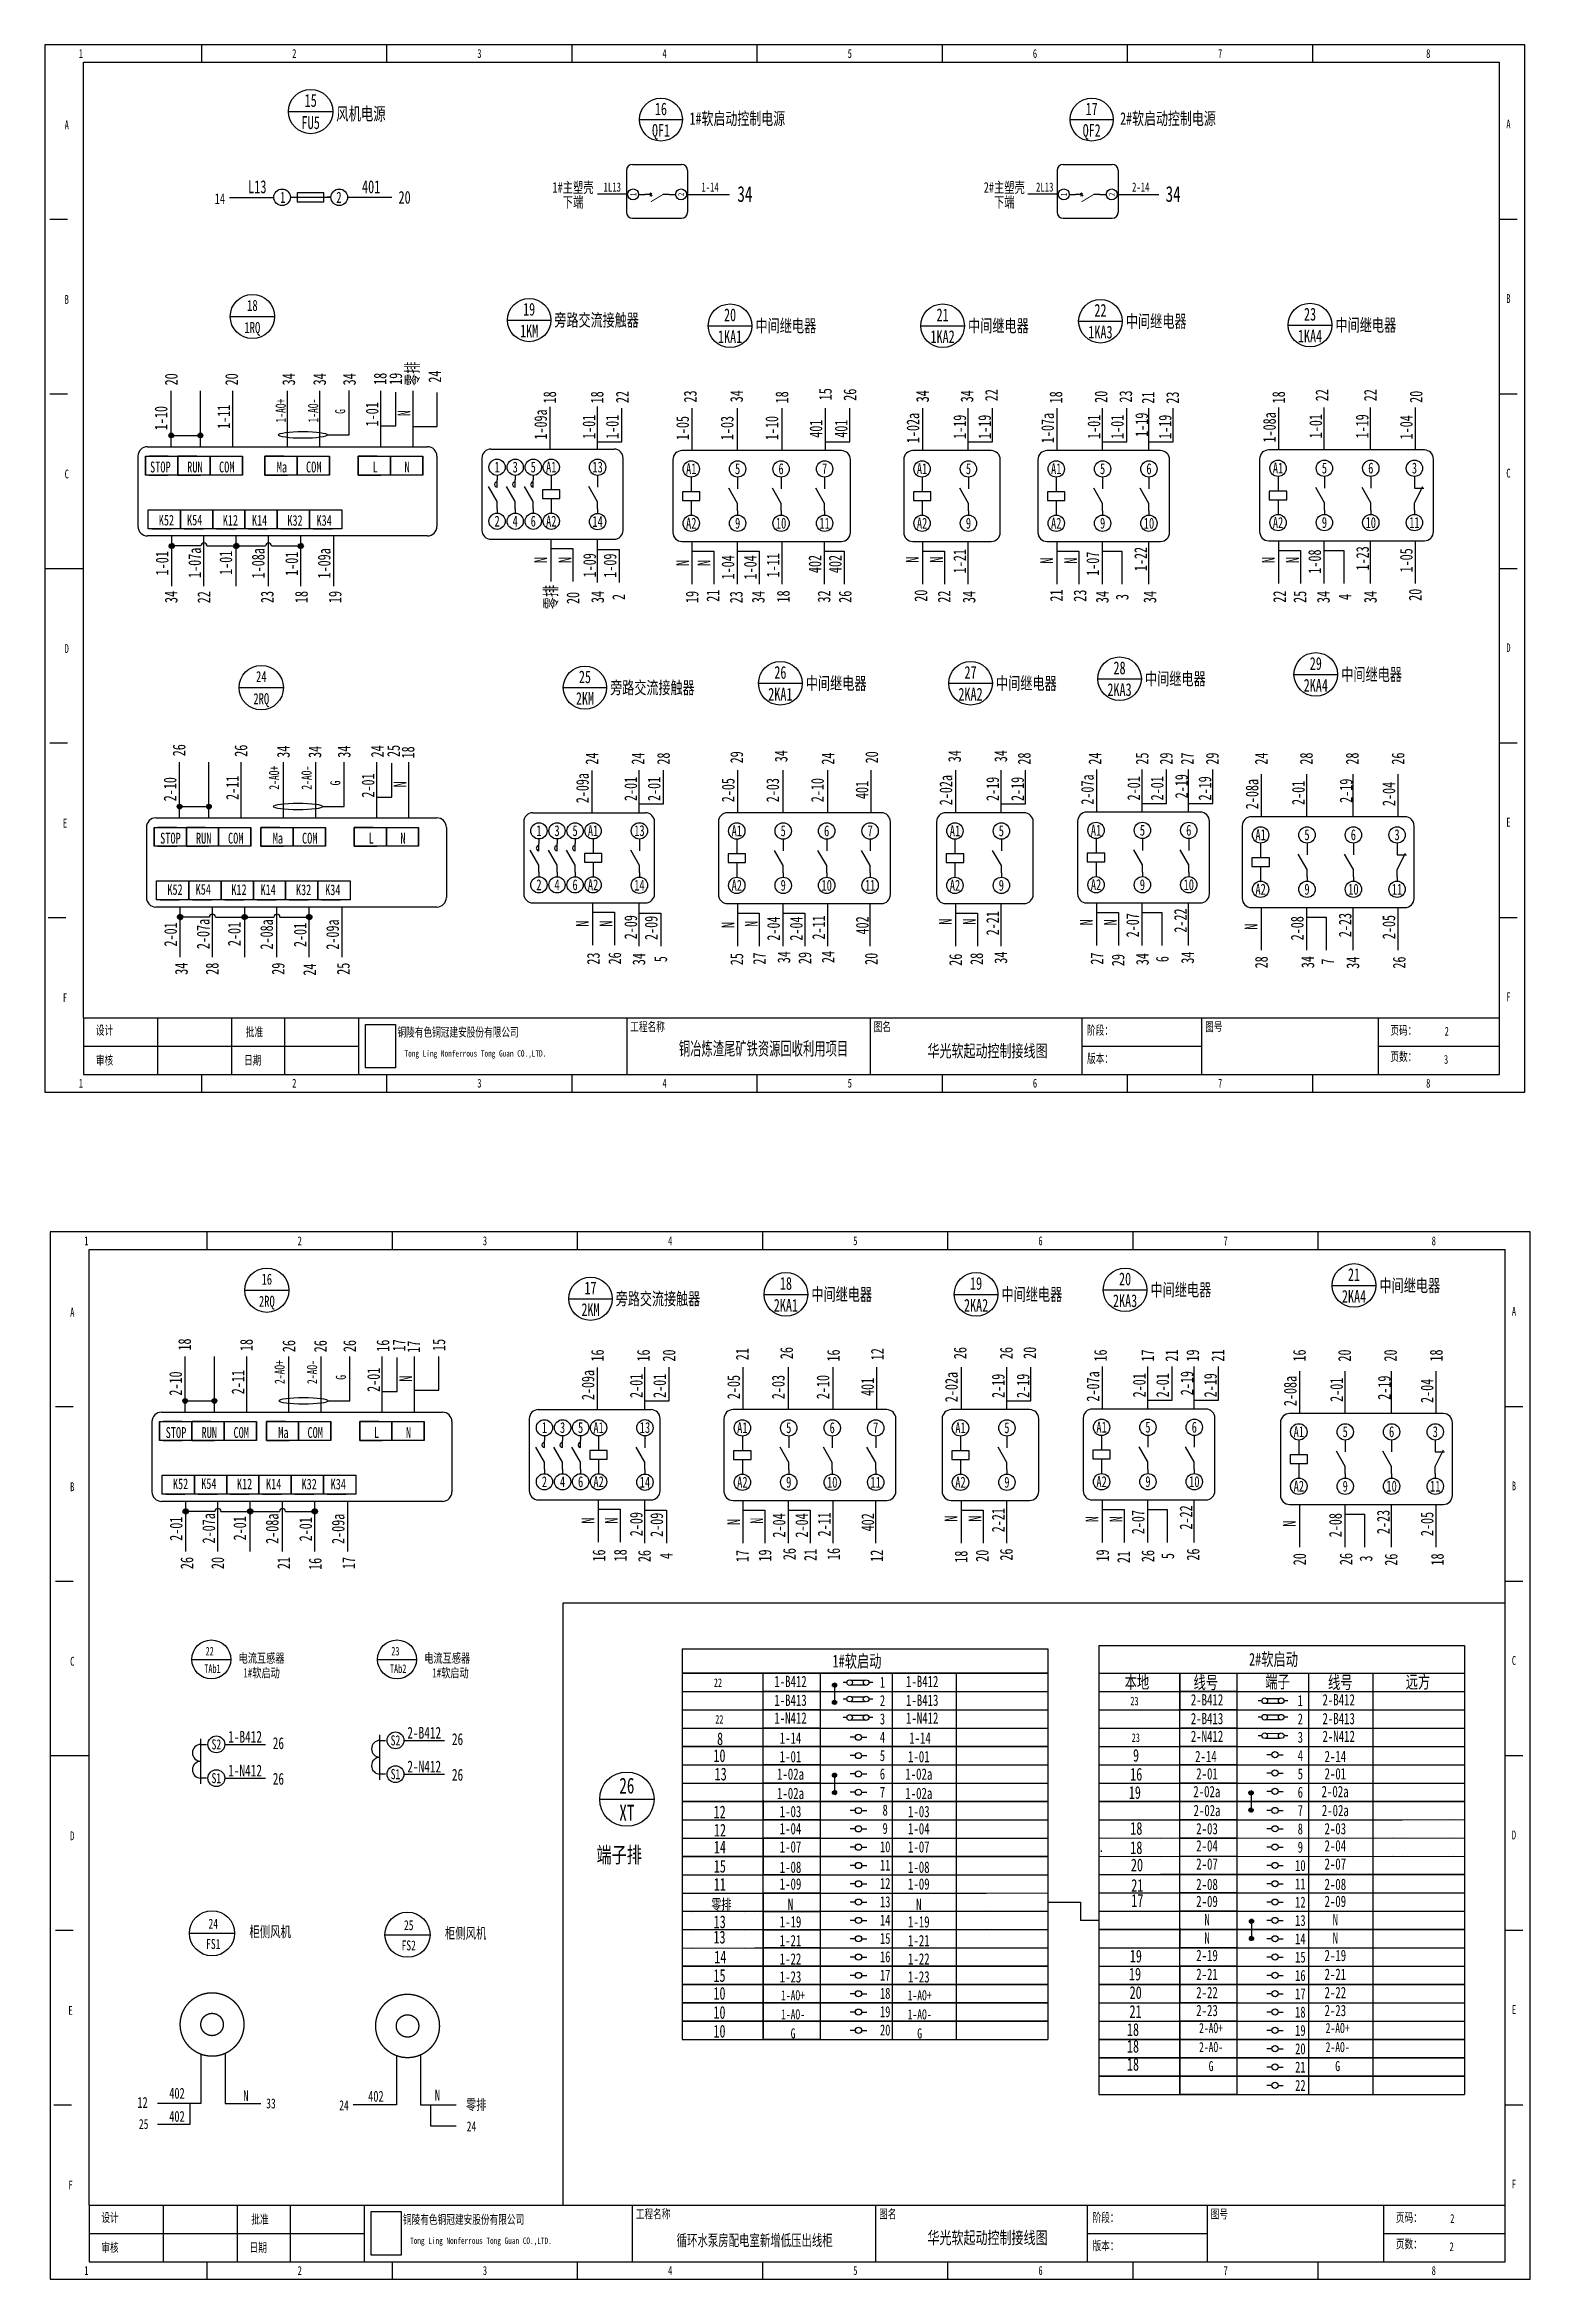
# Model space of a CAD drawing. Header units: millimetres. Extents: x 401220 to 2750366, y -101310 to 943175.
# Drawn here: x 1247710 to 1310066, y 229763 to 323583 of the extents above; entities that cross this region are included whole.
import ezdxf
from ezdxf.enums import TextEntityAlignment as Align

# ---------------------------------------------------------------- set-up
doc = ezdxf.new("R2010")
doc.units = ezdxf.units.MM
doc.linetypes.add('ACAD_ISO03W100', pattern=[30, 12, -18])
doc.linetypes.add('常规', pattern=[20, 10, 0, 10])
doc.layers.add('E-LITE-EQPM', color=1, linetype='Continuous')
doc.layers.add('图框_标题栏属性', color=4, linetype='Continuous')
doc.layers.add('SW', color=8, linetype='Continuous', lineweight=20)
doc.styles.add('IDQSTYLE', font='NSimSun.ttf', dxfattribs={"width": 0.7})
doc.styles.add('工程字', font='gbenor.shx', dxfattribs={"width": 0.8, "bigfont": 'hztxt.shx'})
doc.styles.add('标准', font='NSimSun.ttf', dxfattribs={"width": 0.667})

msp = doc.modelspace()

# ---------------------------------------------------------------- texts
at = {"style": 'IDQSTYLE', "width": 0.7}
for s, p in [('1', (1249227.45287, 322917.09664)), ('2', (1258184.69386, 322917.09664)), ('3', (1265957.50629, 322917.09664)), ('4', (1273730.31871, 322917.09664)), ('5', (1281503.13114, 322917.09664)), ('6', (1289275.94357, 322917.09664)), ('7', (1297048.756, 322917.09664)), ('8', (1305783.91663, 322917.09664)), ('A', (1248635.23859, 319919.01185)), ('A', (1309148.5927, 319956.02524)), ('B', (1248635.23859, 312590.36013)), ('B', (1309148.5927, 312627.37352)), ('C', (1248635.23859, 305261.70841)), ('C', (1309148.5927, 305298.72181)), ('D', (1248635.23859, 297933.0567)), ('D', (1309148.5927, 297970.07009)), ('E', (1248561.2118, 290604.40498)), ('E', (1309148.5927, 290641.41837)), ('F', (1248561.2118, 283275.75326)), ('F', (1309148.5927, 283312.76666)), ('1', (1249227.45287, 279685.45419)), ('2', (1258184.69386, 279685.45419)), ('3', (1265957.50629, 279685.45419)), ('4', (1273730.31871, 279685.45419)), ('5', (1281503.13114, 279685.45419)), ('6', (1289275.94357, 279685.45419)), ('7', (1297048.756, 279685.45419)), ('8', (1305783.91663, 279685.45419)), ('1', (1249459.69679, 273068.37365)), ('2', (1258416.93777, 273068.37365)), ('3', (1266189.7502, 273068.37365)), ('4', (1273962.56263, 273068.37365)), ('5', (1281735.37506, 273068.37365)), ('6', (1289508.18748, 273068.37365)), ('7', (1297280.99991, 273068.37365)), ('8', (1306016.16054, 273068.37365)), ('A', (1248867.48251, 270070.28885)), ('A', (1309380.83661, 270107.30224)), ('B', (1248867.48251, 262741.63713)), ('B', (1309380.83661, 262778.65053)), ('C', (1248867.48251, 255412.98542)), ('C', (1309380.83661, 255449.99881)), ('D', (1248867.48251, 248084.3337)), ('D', (1309380.83661, 248121.34709)), ('E', (1248793.45572, 240755.68198)), ('E', (1309380.83661, 240792.69538)), ('F', (1248793.45572, 233427.03027)), ('F', (1309380.83661, 233464.04366)), ('1', (1249459.69679, 229836.73119)), ('2', (1258416.93777, 229836.73119)), ('3', (1266189.7502, 229836.73119)), ('4', (1273962.56263, 229836.73119)), ('5', (1281735.37506, 229836.73119)), ('6', (1289508.18748, 229836.73119)), ('7', (1297280.99991, 229836.73119)), ('8', (1306016.16054, 229836.73119))]:
    msp.add_text(s, height=370.87419, dxfattribs=at).set_placement(p, align=Align.BOTTOM_CENTER)
for s, height, p in [('15', 542.190856, (1258873.50769, 321241.90166)), ('风机电源', 542.190856, (1260982.43988, 320682.83263)), ('16', 525.76083, (1273576.80777, 320888.66115)), ('17', 525.76083, (1291655.17452, 320888.66115)), ('FU5', 542.190856, (1258873.50769, 320312.43162)), ('QF1', 525.76083, (1273576.80777, 319987.35687)), ('1#软启动控制电源', 525.76083, (1276783.65123, 320482.88616)), ('QF2', 525.76083, (1291655.17452, 319987.35687)), ('2#软启动控制电源', 525.76083, (1294858.64137, 320482.88616)), ('14', 451.825713, (1255063.13914, 317119.68565)), ('L13', 542.190856, (1256632.08241, 317619.76179)), ('401', 542.190856, (1261412.3754, 317619.76179)), ('20', 533.975843, (1262816.49906, 317175.59888)), ('1#主塑壳', 451.825713, (1269885.76988, 317590.5646)), ('下端', 451.825713, (1269885.76988, 316975.22158)), ('1L13', 384.564161, (1271532.95265, 317605.04703)), ('1-14', 384.564161, (1275638.71478, 317605.04703)), ('34', 664.91341, (1277099.84041, 317315.50678)), ('2#主塑壳', 451.825713, (1287986.5712, 317590.5646)), ('下端', 451.825713, (1287986.5712, 316975.22158)), ('2L13', 384.564161, (1289684.27399, 317605.04703)), ('2-14', 384.564161, (1293716.24318, 317605.04703)), ('34', 664.91341, (1295075.67542, 317315.50678)), ('18', 464.873668, (1256427.12847, 312636.95297)), ('19', 530.180864, (1268043.26637, 312477.44317)), ('20', 533.975843, (1276477.77363, 312241.43374)), ('21', 533.975843, (1285398.58819, 312241.43374)), ('22', 533.975843, (1292023.82009, 312431.67226)), ('23', 533.975843, (1300820.86096, 312269.42659)), ('1RQ', 464.873668, (1256427.12847, 311707.20563)), ('1KM', 530.180864, (1268043.26637, 311568.56169)), ('1KA1', 533.975843, (1276477.77363, 311326.04659)), ('1KA2', 533.975843, (1285398.58819, 311326.04659)), ('1KA3', 533.975843, (1292023.82009, 311516.2851)), ('1KA4', 533.975843, (1300820.86096, 311354.03943)), ('26', 533.975843, (1278588.98247, 297230.02041)), ('27', 533.975843, (1286570.94372, 297230.02041)), ('28', 533.975843, (1292825.13666, 297420.25892)), ('29', 533.975843, (1301063.25206, 297603.16303)), ('24', 464.873668, (1256801.13868, 297053.32494)), ('25', 530.180864, (1270386.77777, 297042.89201)), ('2KA1', 533.975843, (1278588.98247, 296314.63325)), ('2KA2', 533.975843, (1286570.94372, 296314.63325)), ('2KA3', 533.975843, (1292825.13666, 296504.87176)), ('2KA4', 533.975843, (1301063.25206, 296687.77587)), ('2RQ', 464.873668, (1256801.13868, 296123.57761)), ('2KM', 530.180864, (1270386.77777, 296134.01053)), ('21', 533.975843, (1302667.34357, 271947.02234)), ('16', 464.873668, (1257033.38259, 271754.35965)), ('17', 530.180864, (1270619.02169, 271386.75132)), ('18', 533.975843, (1278821.22639, 271573.87972)), ('19', 533.975843, (1286803.18763, 271573.87972)), ('20', 533.975843, (1293057.38058, 271764.11823)), ('2KA4', 533.975843, (1302667.34357, 271031.63518)), ('2RQ', 464.873668, (1257033.38259, 270824.61232)), ('2KM', 530.180864, (1270619.02169, 270477.86984)), ('2KA1', 533.975843, (1278821.22639, 270658.49256)), ('2KA2', 533.975843, (1286803.18763, 270658.49256)), ('2KA3', 533.975843, (1293057.38058, 270848.73107)), ('22', 361.717843, (1254635.0036, 256134.87377)), ('23', 361.717843, (1262428.33117, 256134.87377)), ('TAb1', 361.717843, (1254752.32455, 255400.95595)), ('TAb2', 361.717843, (1262545.65213, 255400.95595)), ('22', 361.717843, (1275967.63578, 254810.77605)), ('22', 361.717843, (1276025.76738, 253271.98124)), ('23', 361.717843, (1293450.68213, 254042.81408)), ('S2', 425.457833, (1254914.95788, 252222.28227)), ('S2', 425.457833, (1262433.56427, 252390.75765)), ('8', 525.76083, (1276058.18611, 252458.48873)), ('23', 361.717843, (1293508.81373, 252504.01927)), ('10', 533.975843, (1276032.02567, 251749.6943)), ('9', 525.76083, (1293517.85703, 251760.97167)), ('S1', 425.457833, (1254914.95788, 250804.08949)), ('S1', 425.457833, (1262433.56427, 250972.56487)), ('26', 664.91341, (1272144.76676, 250491.56441)), ('13', 533.975843, (1276084.47656, 250976.47624)), ('16', 533.975843, (1293524.64632, 250970.19606)), ('XT', 664.91341, (1272144.76676, 249351.71285)), ('12', 533.975843, (1276038.12158, 249383.23569)), ('19', 533.975843, (1293467.06735, 250201.76996)), ('12', 533.975843, (1276053.67917, 248621.18555)), ('18', 533.975843, (1293530.0922, 248694.74536)), ('14', 533.975843, (1276049.98481, 247907.91066)), ('18', 533.975843, (1293530.0922, 247887.78455)), ('15', 533.975843, (1276047.48214, 247108.12058)), ('20', 533.975843, (1293556.32487, 247159.22628)), ('11', 530.180864, (1276045.73426, 246350.09608)), ('21', 533.975843, (1293571.4954, 246301.45235)), ('17', 533.975843, (1293571.4954, 245667.72488)), ('24', 419.418904, (1254785.23235, 244692.94684)), ('零排', 443.104155, (1276109.61026, 245506.46779)), ('13', 533.975843, (1276043.16741, 244772.15093)), ('FS1', 419.418904, (1254785.23235, 243841.95478)), ('FS2', 419.418904, (1262989.80688, 243780.38111)), ('25', 419.418904, (1262989.80688, 244631.37317)), ('13', 533.975843, (1276032.76238, 244129.25553)), ('14', 533.975843, (1276064.6865, 243290.38276)), ('19', 533.975843, (1293509.11862, 243333.26463)), ('15', 533.975843, (1276032.02567, 242518.67629)), ('19', 533.975843, (1293475.96665, 242577.94679)), ('20', 533.975843, (1293502.48822, 241802.75165)), ('10', 533.975843, (1276032.02567, 241768.56863)), ('10', 533.975843, (1276032.02567, 240967.02116)), ('21', 533.975843, (1293495.85783, 241007.67921)), ('10', 533.975843, (1276032.02567, 240179.78691)), ('18', 533.975843, (1293388.36584, 240249.00617)), ('18', 533.975843, (1293388.42354, 239547.65132)), ('18', 533.975843, (1293388.48594, 238789.04472)), ('零排', 443.104155, (1265819.7697, 237095.10278)), ('25', 419.418904, (1251863.63002, 236284.1392)), ('33', 419.418904, (1257207.277, 237147.63693)), ('24', 419.418904, (1260271.83339, 237070.3232)), ('24', 419.418904, (1265622.87801, 236182.86608))]:
    msp.add_text(s, height=height, dxfattribs=at).set_placement(p, align=Align.MIDDLE_CENTER)
for s, p in [('1', (1257592.97789, 316943.10273)), ('2', (1259949.84835, 316943.10273))]:
    msp.add_text(s, height=464.73502, dxfattribs=at).set_placement(p)
for s, height, rotation, p in [('1', 256.37611, 90, (1272536.52769, 317297.08579)), ('2', 256.37611, 90, (1274548.91311, 317297.08579)), ('1', 256.37611, 90, (1290614.89444, 317297.08579)), ('2', 256.37611, 90, (1292627.27986, 317297.08579)), ('20', 533.975843, 89.9999984659, (1253286.39881, 309533.61818)), ('20', 533.975843, 89.9999984659, (1255820.22035, 309533.61818)), ('34', 533.975843, 89.9999984659, (1258217.34601, 309533.61818)), ('34', 533.975843, 89.9999984659, (1259514.43302, 309533.61818)), ('34', 533.975843, 89.9999984659, (1260764.76058, 309533.61818)), ('18', 533.975843, 89.9999984659, (1262055.52055, 309553.24645)), ('19', 533.975843, 89.9999984659, (1262709.0461, 309554.00184)), ('零排', 533.975843, 89.9999984659, (1263400.09491, 309766.64245)), ('24', 533.975843, 89.9999984659, (1264351.05113, 309646.89849)), ('1-AO+', 421.664313, 89.9999984659, (1257828.56095, 308219.13985)), ('1-AO-', 421.664313, 89.9999984659, (1259190.04511, 308219.13985)), ('18', 533.975843, 89.9999984659, (1269174.51336, 308777.25774)), ('18', 533.975843, 89.9999984659, (1271162.41805, 308777.25774)), ('22', 533.975843, 89.9999984659, (1272219.82861, 308790.5486)), ('23', 533.975843, 89.9999984659, (1275072.87688, 308812.94907)), ('34', 533.975843, 89.9999984659, (1277015.35548, 308822.32967)), ('18', 533.975843, 89.9999984659, (1278919.76069, 308777.25774)), ('15', 533.975843, 89.9999984659, (1280742.94244, 308907.54719)), ('26', 533.975843, 89.9999984659, (1281774.19041, 308887.06675)), ('34', 533.975843, 89.9999984659, (1284819.86328, 308822.32967)), ('34', 533.975843, 89.9999984659, (1284824.76024, 308822.32967)), ('34', 533.975843, 89.9999984659, (1286687.69862, 308822.32967)), ('22', 533.975843, 89.9999984659, (1287714.53854, 308867.6395)), ('18', 533.975843, 89.9999984659, (1290420.54682, 308777.25774)), ('20', 533.975843, 89.9999984659, (1292313.24379, 308799.55335)), ('23', 533.975843, 89.9999984659, (1293352.0488, 308812.94907)), ('21', 533.975843, 89.9999984659, (1294289.28888, 308764.347)), ('23', 533.975843, 89.9999984659, (1295318.82001, 308764.347)), ('18', 533.975843, 89.9999984659, (1299768.21735, 308777.25774)), ('22', 533.975843, 89.9999984659, (1301587.06994, 308867.6395)), ('22', 533.975843, 89.9999984659, (1303619.3217, 308867.6395)), ('20', 533.975843, 89.9999984659, (1305539.23109, 308799.55335)), ('1-10', 533.975843, 89.9999984659, (1252857.49338, 307903.57902)), ('1-11', 533.975843, 89.9999984659, (1255491.29702, 307961.29848)), ('G', 421.66431, 89.9999984659, (1260322.39409, 308183.19949)), ('1-01', 533.975843, 89.9999984659, (1261716.57237, 308064.69511)), ('N', 530.18086, 89.9999984659, (1263058.45642, 308112.85497)), ('1-09a', 530.180864, 89.9999984659, (1268789.83163, 307637.09229)), ('1-01', 533.975843, 89.9999984659, (1270818.05837, 307538.63917)), ('1-01', 533.975843, 89.9999984659, (1271798.46299, 307538.63917)), ('1-05', 533.975843, 89.9999984659, (1274749.22809, 307486.83524)), ('1-03', 533.975843, 89.9999984659, (1276620.35372, 307486.83524)), ('1-10', 533.975843, 89.9999984659, (1278496.71222, 307486.83524)), ('401', 533.975843, 89.9999984659, (1280348.19568, 307461.07202)), ('401', 533.975843, 89.9999984659, (1281406.40847, 307461.07202)), ('1-02a', 533.975843, 89.9999984659, (1284420.04213, 307486.83524)), ('1-19', 533.975843, 89.9999984659, (1286384.13475, 307538.63917)), ('1-19', 533.975843, 89.9999984659, (1287427.30586, 307538.63917)), ('1-07a', 533.975843, 89.9999984659, (1290072.12185, 307486.83524)), ('1-01', 533.975843, 89.9999984659, (1292014.61932, 307538.63917)), ('1-01', 533.975843, 89.9999984659, (1292995.02393, 307538.63917)), ('1-19', 533.975843, 89.9999984659, (1294018.74629, 307626.82227)), ('1-19', 533.975843, 89.9999984659, (1295004.32828, 307538.63917)), ('1-08a', 533.975843, 89.9999984659, (1299383.06292, 307514.82808)), ('1-01', 533.975843, 89.9999984659, (1301325.56038, 307566.63201)), ('1-19', 533.975843, 89.9999984659, (1303274.45089, 307559.14274)), ('1-04', 533.975843, 89.9999984659, (1305126.11866, 307520.6527)), ('1-01', 533.975843, 89.9999984659, (1252903.02601, 301811.60987)), ('1-07a', 533.975843, 89.9999984659, (1254272.55738, 301829.08108)), ('1-01', 533.975843, 89.9999984659, (1255577.98348, 301829.08108)), ('1-08a', 533.975843, 89.9999984659, (1256935.85845, 301811.60987)), ('1-01', 533.975843, 89.9999984659, (1258341.53888, 301788.9394)), ('1-09a', 533.975843, 89.9999984659, (1259705.24205, 301806.41062)), ('1-09', 533.975843, 89.9999984659, (1270845.18915, 301727.05672)), ('1-09', 533.975843, 89.9999984659, (1271704.4535, 301711.82597)), ('1-04', 533.975843, 89.9999984659, (1276653.47177, 301639.27677)), ('1-04', 533.975843, 89.9999984659, (1277592.94027, 301639.27677)), ('1-11', 533.975843, 89.9999984659, (1278548.63712, 301722.98904)), ('402', 533.975843, 89.9999984659, (1280305.74056, 301779.03913)), ('402', 533.975843, 89.9999984659, (1281155.78978, 301779.03913)), ('1-21', 533.975843, 89.9999984659, (1286384.13475, 301897.68458)), ('1-07', 533.975843, 89.9999984659, (1291968.74907, 301790.76724)), ('1-22', 533.975843, 89.9999984659, (1293978.42275, 301987.6797)), ('1-08', 533.975843, 89.9999984659, (1301279.69014, 301882.79868)), ('1-23', 533.975843, 89.9999984659, (1303289.36382, 302015.67254)), ('1-05', 533.975843, 89.9999984659, (1305126.11866, 301932.127)), ('N', 530.18086, 89.9999984659, (1268789.83163, 301947.58907)), ('N', 530.18086, 89.9999984659, (1269814.47136, 301947.58907)), ('N', 533.97584, 89.9999984659, (1274749.22809, 301825.74699)), ('N', 533.97584, 89.9999984659, (1275649.93638, 301825.74699)), ('N', 533.97584, 89.9999984659, (1284399.46296, 301963.05115)), ('N', 533.97584, 89.9999984659, (1285409.76897, 301963.05115)), ('N', 533.97584, 89.9999984659, (1290029.94753, 301916.59918)), ('N', 533.97584, 89.9999984659, (1291040.25354, 301916.59918)), ('N', 533.97584, 89.9999984659, (1299340.88859, 301944.59202)), ('N', 533.97584, 89.9999984659, (1300351.19461, 301944.59202)), ('34', 533.975843, 89.9999984659, (1253283.36656, 300394.67877)), ('22', 533.975843, 89.9999984659, (1254655.85679, 300384.33316)), ('23', 533.975843, 89.9999984659, (1257314.09208, 300395.38657)), ('18', 533.975843, 89.9999984659, (1258750.07557, 300394.67877)), ('19', 533.975843, 89.9999984659, (1260165.51294, 300394.67877)), ('零排', 533.975843, 89.9999984659, (1269217.01582, 300393.05575)), ('20', 533.975843, 89.9999984659, (1270149.37338, 300353.12004)), ('34', 533.975843, 89.9999984659, (1271184.32151, 300393.05575)), ('2', 533.97584, 89.9999984659, (1272067.78174, 300393.05575)), ('19', 533.975843, 89.9999984659, (1275150.04242, 300394.67877)), ('21', 533.975843, 89.9999984659, (1276021.6864, 300449.00485)), ('23', 533.975843, 89.9999984659, (1277001.56902, 300385.03233)), ('34', 533.975843, 89.9999984659, (1277926.43513, 300393.05575)), ('18', 533.975843, 89.9999984659, (1278976.16959, 300416.72799)), ('32', 533.975843, 89.9999984659, (1280686.88023, 300416.42622)), ('26', 533.975843, 89.9999984659, (1281573.19428, 300404.33455)), ('20', 533.975843, 89.9999984659, (1284751.14133, 300450.47735)), ('22', 533.975843, 89.9999984659, (1285729.81055, 300409.77901)), ('34', 533.975843, 89.9999984659, (1286773.44593, 300393.05575)), ('21', 533.975843, 89.9999984659, (1290441.66586, 300455.95175)), ('23', 533.975843, 89.9999984659, (1291431.79709, 300449.22467)), ('34', 533.975843, 89.9999984659, (1292366.13242, 300393.05575)), ('3', 533.97584, 89.9999984659, (1293199.17854, 300393.05575)), ('34', 533.975843, 89.9999984659, (1294365.56446, 300393.05575)), ('22', 533.975843, 89.9999984659, (1299808.34767, 300409.56873)), ('25', 533.975843, 89.9999984659, (1300661.21148, 300401.01675)), ('34', 533.975843, 89.9999984659, (1301646.27116, 300393.05575)), ('4', 533.97584, 89.9999984659, (1302560.90436, 300393.05575)), ('34', 533.975843, 89.9999984659, (1303619.38386, 300393.05575)), ('20', 533.975843, 89.9999984659, (1305500.47435, 300486.87647)), ('26', 533.975843, 89.9999984659, (1253615.63613, 293961.39987)), ('26', 533.975843, 89.9999984659, (1256210.25796, 293939.93657)), ('34', 533.975843, 89.9999984659, (1257992.14375, 293896.85925)), ('34', 533.975843, 89.9999984659, (1259315.82456, 293891.34761)), ('34', 533.975843, 89.9999984659, (1260544.65751, 293898.57632)), ('24', 533.975843, 89.9999984659, (1261938.82071, 293913.78272)), ('25', 533.975843, 89.9999984659, (1262617.26172, 293931.01187)), ('18', 533.975843, 89.9999984659, (1263224.98332, 293870.71871)), ('24', 533.975843, 89.9999984659, (1270945.02944, 293610.4439)), ('24', 533.975843, 89.9999984659, (1272873.46282, 293610.4439)), ('28', 533.975843, 89.9999984659, (1273947.87549, 293610.4439)), ('29', 533.975843, 89.9999984659, (1277019.29026, 293664.58561)), ('34', 533.975843, 89.9999984659, (1278884.94751, 293712.54572)), ('24', 533.975843, 89.9999984659, (1280851.12646, 293610.4439)), ('20', 533.975843, 89.9999984659, (1282690.68919, 293664.58561)), ('34', 533.975843, 89.9999984659, (1286167.05541, 293712.54572)), ('34', 533.975843, 89.9999984659, (1288105.81718, 293712.54572)), ('28', 533.975843, 89.9999984659, (1289089.00777, 293610.4439)), ('24', 533.975843, 89.9999984659, (1292058.97632, 293610.4439)), ('25', 533.975843, 89.9999984659, (1294039.03721, 293610.4439)), ('29', 533.975843, 89.9999984659, (1295049.25496, 293610.4439)), ('27', 533.975843, 89.9999984659, (1295931.84847, 293610.4439)), ('29', 533.975843, 89.9999984659, (1296985.87883, 293610.4439)), ('24', 533.975843, 89.9999984659, (1299038.094, 293610.4439)), ('28', 533.975843, 89.9999984659, (1300931.61309, 293610.4439)), ('28', 533.975843, 89.9999984659, (1302858.12525, 293610.4439)), ('26', 533.975843, 89.9999984659, (1304779.2493, 293610.4439)), ('2-10', 533.975843, 89.9999984659, (1253237.41008, 292324.2565)), ('2-11', 533.975843, 89.9999984659, (1255855.90717, 292382.14843)), ('2-AO+', 421.664313, 89.9999984659, (1257549.89662, 292806.81159)), ('2-AO-', 421.664313, 89.9999984659, (1258911.38079, 292806.81159)), ('2-01', 533.975843, 89.9999984659, (1261546.97123, 292481.06708)), ('2-09a', 530.180864, 89.9999984659, (1270545.4143, 292369.64547)), ('2-01', 533.975843, 89.9999984659, (1272573.64104, 292336.52017)), ('2-01', 533.975843, 89.9999984659, (1273554.04565, 292336.52017)), ('2-05', 533.975843, 89.9999984659, (1276662.16058, 292284.71625)), ('2-03', 533.975843, 89.9999984659, (1278533.28621, 292284.71625)), ('2-10', 533.975843, 89.9999984659, (1280409.64471, 292284.71625)), ('2-02a', 533.975843, 89.9999984659, (1285800.80022, 292284.71625)), ('2-19', 533.975843, 89.9999984659, (1287764.89283, 292336.52017)), ('2-19', 533.975843, 89.9999984659, (1288808.06395, 292336.52017)), ('2-07a', 533.975843, 89.9999984659, (1291743.11375, 292309.56877)), ('2-01', 533.975843, 89.9999984659, (1293685.61122, 292361.3727)), ('2-01', 533.975843, 89.9999984659, (1294666.01583, 292361.3727)), ('2-19', 533.975843, 89.9999984659, (1295689.73819, 292449.5558)), ('2-19', 533.975843, 89.9999984659, (1296675.32018, 292361.3727)), ('2-08a', 533.975843, 89.9999984659, (1298651.70147, 292119.33025)), ('2-19', 533.975843, 89.9999984659, (1302598.32591, 292259.31728)), ('G', 421.66431, 89.9999984659, (1260119.03693, 292581.8894)), ('N', 530.18086, 89.9999984659, (1262888.85528, 292529.22694)), ('401', 533.975843, 89.9999984659, (1282279.89627, 292292.34049)), ('2-01', 533.975843, 89.9999984659, (1300594.19893, 292171.13418)), ('2-04', 533.975843, 89.9999984659, (1304394.75721, 292125.15487)), ('2-21', 533.975843, 89.9999984659, (1287764.89283, 286695.56558)), ('2-07', 533.975843, 89.9999984659, (1293639.74097, 286613.50077)), ('2-22', 533.975843, 89.9999984659, (1295649.41465, 286810.41322)), ('2-23', 533.975843, 89.9999984659, (1302558.00237, 286620.17471)), ('2-01', 533.975843, 89.9999984659, (1253257.73155, 286227.98184)), ('2-07a', 533.975843, 89.9999984659, (1254627.26292, 286245.45306)), ('2-01', 533.975843, 89.9999984659, (1255932.68902, 286245.45306)), ('2-08a', 533.975843, 89.9999984659, (1257290.56398, 286227.98184)), ('2-01', 533.975843, 89.9999984659, (1258696.24441, 286205.31137)), ('2-09a', 533.975843, 89.9999984659, (1260059.94758, 286222.78259)), ('N', 530.18086, 89.9999984659, (1270545.4143, 286680.14224)), ('N', 530.18086, 89.9999984659, (1271532.52764, 286680.14224)), ('2-09', 533.975843, 89.9999984659, (1272573.64104, 286530.59144)), ('2-09', 533.975843, 89.9999984659, (1273432.30025, 286501.59141)), ('N', 533.97584, 89.9999984659, (1276662.16058, 286623.62799)), ('N', 533.97584, 89.9999984659, (1277633.36487, 286670.43396)), ('2-04', 533.975843, 89.9999984659, (1278566.40426, 286474.53019)), ('2-04', 533.975843, 89.9999984659, (1279519.44118, 286474.53019)), ('2-11', 533.975843, 89.9999984659, (1280461.56961, 286520.87004)), ('402', 533.975843, 89.9999984659, (1282290.82955, 286606.62863)), ('N', 533.97584, 89.9999984659, (1285780.22104, 286760.93215)), ('N', 533.97584, 89.9999984659, (1286790.52706, 286760.93215)), ('N', 533.97584, 89.9999984659, (1291700.93943, 286739.33271)), ('N', 533.97584, 89.9999984659, (1292711.24544, 286739.33271)), ('N', 533.97584, 89.9999984659, (1298609.52714, 286549.09419)), ('2-08', 533.975843, 89.9999984659, (1300548.32869, 286487.30085)), ('2-05', 533.975843, 89.9999984659, (1304394.75721, 286536.62917)), ('23', 533.975843, 89.9999984659, (1271005.10871, 285212.56808)), ('26', 533.975843, 89.9999984659, (1271902.99853, 285222.83171)), ('34', 533.975843, 89.9999984659, (1272915.45532, 285190.17681)), ('5', 533.97584, 89.9999984659, (1273832.58755, 285190.17681)), ('25', 533.975843, 89.9999984659, (1277026.06826, 285189.04303)), ('27', 533.975843, 89.9999984659, (1277975.77464, 285214.13706)), ('34', 533.975843, 89.9999984659, (1279002.08446, 285273.12671)), ('29', 533.975843, 89.9999984659, (1279881.64445, 285237.27601)), ('24', 533.975843, 89.9999984659, (1280856.70234, 285278.59695)), ('20', 533.975843, 89.9999984659, (1282668.45097, 285202.21555)), ('26', 533.975843, 89.9999984659, (1286208.243, 285164.12991)), ('28', 533.975843, 89.9999984659, (1287093.46151, 285201.87305)), ('34', 533.975843, 89.9999984659, (1288105.81718, 285252.84755)), ('27', 533.975843, 89.9999984659, (1292144.26138, 285214.75758)), ('29', 533.975843, 89.9999984659, (1293030.76957, 285150.32838)), ('34', 533.975843, 89.9999984659, (1294049.2356, 285190.17681)), ('6', 533.97584, 89.9999984659, (1294883.62514, 285190.17681)), ('34', 533.975843, 89.9999984659, (1295946.91492, 285252.84755)), ('28', 533.975843, 89.9999984659, (1299044.36327, 285057.73148)), ('34', 533.975843, 89.9999984659, (1300993.67012, 285065.33582)), ('34', 533.975843, 89.9999984659, (1302883.70788, 285039.63677)), ('26', 533.975843, 89.9999984659, (1304827.99906, 285046.27087)), ('34', 533.975843, 89.9999984659, (1253711.32181, 284787.05358)), ('28', 533.975843, 89.9999984659, (1255005.08641, 284787.05358)), ('29', 533.975843, 89.9999984659, (1257775.00197, 284787.05358)), ('24', 533.975843, 89.9999984659, (1259096.60265, 284751.67424)), ('25', 533.975843, 89.9999984659, (1260508.1398, 284787.05358)), ('7', 533.97584, 89.9999984659, (1301832.33546, 285086.37312)), ('18', 533.975843, 89.9999984659, (1253847.88005, 269009.06511)), ('18', 533.975843, 89.9999984659, (1256442.50187, 268987.60182)), ('2-AO+', 421.664313, 89.9999984659, (1257782.14054, 267854.47684)), ('26', 533.975843, 89.9999984659, (1258224.38766, 268944.5245)), ('26', 533.975843, 89.9999984659, (1259548.06847, 268939.01286)), ('26', 533.975843, 89.9999984659, (1260776.90143, 268946.24156)), ('16', 533.975843, 89.9999984659, (1262171.06463, 268961.44797)), ('17', 533.975843, 89.9999984659, (1262849.50564, 268978.67712)), ('17', 533.975843, 89.9999984659, (1263457.22724, 268918.38396)), ('15', 533.975843, 89.9999984659, (1264520.50259, 268993.14175)), ('16', 533.975843, 89.9999984659, (1271177.27335, 268548.44647)), ('16', 533.975843, 89.9999984659, (1273105.70673, 268548.44647)), ('20', 533.975843, 89.9999984659, (1274180.11941, 268548.44647)), ('21', 533.975843, 89.9999984659, (1277251.53417, 268602.58818)), ('26', 533.975843, 89.9999984659, (1279117.19142, 268650.54828)), ('16', 533.975843, 89.9999984659, (1281083.37037, 268548.44647)), ('12', 533.975843, 89.9999984659, (1282922.93311, 268602.58818)), ('26', 533.975843, 89.9999984659, (1286399.29932, 268650.54828)), ('26', 533.975843, 89.9999984659, (1288338.06109, 268650.54828)), ('20', 533.975843, 89.9999984659, (1289321.25168, 268660.31119)), ('16', 533.975843, 89.9999984659, (1292291.22023, 268548.44647)), ('17', 533.975843, 89.9999984659, (1294271.28112, 268548.44647)), ('21', 533.975843, 89.9999984659, (1295281.49888, 268548.44647)), ('19', 533.975843, 89.9999984659, (1296164.09239, 268548.44647)), ('21', 533.975843, 89.9999984659, (1297218.12275, 268548.44647)), ('16', 533.975843, 89.9999984659, (1300642.18551, 268548.44647)), ('20', 533.975843, 89.9999984659, (1302535.7046, 268548.44647)), ('20', 533.975843, 89.9999984659, (1304462.21675, 268548.44647)), ('18', 533.975843, 89.9999984659, (1306383.34081, 268548.44647)), ('2-10', 533.975843, 89.9999984659, (1253469.654, 267371.92175)), ('2-11', 533.975843, 89.9999984659, (1256088.15108, 267429.81368)), ('2-AO-', 421.664313, 89.9999984659, (1259143.6247, 267854.47684)), ('G', 421.66431, 89.9999984659, (1260351.28085, 267629.55464)), ('2-01', 533.975843, 89.9999984659, (1261779.21514, 267528.73232)), ('N', 530.18086, 89.9999984659, (1263121.09919, 267576.89219)), ('2-09a', 530.180864, 89.9999984659, (1270777.65821, 267307.64803)), ('2-01', 533.975843, 89.9999984659, (1272805.88495, 267274.52274)), ('2-01', 533.975843, 89.9999984659, (1273786.28957, 267274.52274)), ('2-05', 533.975843, 89.9999984659, (1276894.4045, 267222.71881)), ('2-03', 533.975843, 89.9999984659, (1278765.53013, 267222.71881)), ('2-10', 533.975843, 89.9999984659, (1280641.88862, 267222.71881)), ('401', 533.975843, 89.9999984659, (1282512.14018, 267230.34306)), ('2-02a', 533.975843, 89.9999984659, (1286033.04414, 267222.71881)), ('2-19', 533.975843, 89.9999984659, (1287997.13675, 267274.52274)), ('2-19', 533.975843, 89.9999984659, (1289040.30786, 267274.52274)), ('2-07a', 533.975843, 89.9999984659, (1291975.35767, 267247.57134)), ('2-01', 533.975843, 89.9999984659, (1293917.85513, 267299.37526)), ('2-01', 533.975843, 89.9999984659, (1294898.25975, 267299.37526)), ('2-19', 533.975843, 89.9999984659, (1295921.98211, 267387.55836)), ('2-19', 533.975843, 89.9999984659, (1296907.5641, 267299.37526)), ('2-08a', 533.975843, 89.9999984659, (1300255.79297, 267057.33282)), ('2-01', 533.975843, 89.9999984659, (1302198.29044, 267109.13675)), ('2-19', 533.975843, 89.9999984659, (1304202.41742, 267197.31985)), ('2-04', 533.975843, 89.9999984659, (1305998.84872, 267063.15744)), ('2-01', 533.975843, 89.9999984659, (1253489.97546, 261275.64709)), ('2-07a', 533.975843, 89.9999984659, (1254859.50683, 261293.1183)), ('2-01', 533.975843, 89.9999984659, (1256164.93293, 261293.1183)), ('2-08a', 533.975843, 89.9999984659, (1257522.8079, 261275.64709)), ('2-09a', 533.975843, 89.9999984659, (1260292.1915, 261270.44783)), ('2-09', 533.975843, 89.9999984659, (1272805.88495, 261468.594)), ('2-09', 533.975843, 89.9999984659, (1273664.54417, 261439.59398)), ('2-04', 533.975843, 89.9999984659, (1278798.64818, 261412.53276)), ('2-04', 533.975843, 89.9999984659, (1279751.6851, 261412.53276)), ('2-11', 533.975843, 89.9999984659, (1280693.81353, 261458.87261)), ('402', 533.975843, 89.9999984659, (1282523.07346, 261544.63119)), ('N', 533.97584, 89.9999984659, (1286012.46496, 261698.93472)), ('N', 533.97584, 89.9999984659, (1287022.77097, 261698.93472)), ('2-21', 533.975843, 89.9999984659, (1287997.13675, 261633.56815)), ('N', 533.97584, 89.9999984659, (1291933.18334, 261677.33528)), ('N', 533.97584, 89.9999984659, (1292943.48936, 261677.33528)), ('2-07', 533.975843, 89.9999984659, (1293871.98489, 261551.50333)), ('2-22', 533.975843, 89.9999984659, (1295881.65857, 261748.41579)), ('2-08', 533.975843, 89.9999984659, (1302152.42019, 261425.30342)), ('2-23', 533.975843, 89.9999984659, (1304162.09388, 261558.17728)), ('2-05', 533.975843, 89.9999984659, (1305998.84872, 261474.63174)), ('2-01', 533.975843, 89.9999984659, (1258928.48833, 261252.97662)), ('N', 530.18086, 89.9999984659, (1270777.65821, 261618.14481)), ('N', 530.18086, 89.9999984659, (1271764.77155, 261618.14481)), ('N', 533.97584, 89.9999984659, (1276894.4045, 261561.63056)), ('N', 533.97584, 89.9999984659, (1277865.60879, 261608.43652)), ('N', 533.97584, 89.9999984659, (1300213.61865, 261487.09676)), ('26', 533.975843, 89.9999984659, (1253943.56573, 259834.71883)), ('20', 533.975843, 89.9999984659, (1255237.33033, 259834.71883)), ('21', 533.975843, 89.9999984659, (1258007.24589, 259834.71883)), ('16', 533.975843, 89.9999984659, (1259328.84657, 259799.33948)), ('17', 533.975843, 89.9999984659, (1260740.38371, 259834.71883)), ('16', 533.975843, 89.9999984659, (1271237.35263, 260150.57065)), ('18', 533.975843, 89.9999984659, (1272135.24245, 260160.83428)), ('26', 533.975843, 89.9999984659, (1273147.69923, 260128.17938)), ('4', 533.97584, 89.9999984659, (1274064.83146, 260128.17938)), ('17', 533.975843, 89.9999984659, (1277258.31217, 260127.0456)), ('19', 533.975843, 89.9999984659, (1278208.01856, 260152.13962)), ('26', 533.975843, 89.9999984659, (1279234.32838, 260211.12927)), ('21', 533.975843, 89.9999984659, (1280113.88837, 260175.27858)), ('16', 533.975843, 89.9999984659, (1281088.94626, 260216.59951)), ('12', 533.975843, 89.9999984659, (1282900.69488, 260140.21812)), ('18', 533.975843, 89.9999984659, (1286440.48691, 260102.13247)), ('20', 533.975843, 89.9999984659, (1287325.70543, 260139.87562)), ('26', 533.975843, 89.9999984659, (1288338.06109, 260190.85012)), ('19', 533.975843, 89.9999984659, (1292376.5053, 260152.76015)), ('21', 533.975843, 89.9999984659, (1293263.01348, 260088.33095)), ('26', 533.975843, 89.9999984659, (1294281.47951, 260128.17938)), ('5', 533.97584, 89.9999984659, (1295115.86905, 260128.17938)), ('26', 533.975843, 89.9999984659, (1296179.15884, 260190.85012)), ('20', 533.975843, 89.9999984659, (1300648.45477, 259995.73404)), ('26', 533.975843, 89.9999984659, (1302597.76162, 260003.33839)), ('3', 533.97584, 89.9999984659, (1303436.42697, 260024.37569)), ('26', 533.975843, 89.9999984659, (1304487.79938, 259977.63934)), ('18', 533.975843, 89.9999984659, (1306432.09056, 259984.27344)), ('端子', 538.579862, 0.0047101625, (1299455.98381, 254585.28782)), ('远方', 538.579862, 0.0047101625, (1305352.61319, 254575.65067)), ('本地', 538.579862, 0.0047101625, (1293555.78305, 254569.67495)), ('线号', 538.579862, 0.0047101625, (1296447.19903, 254554.45259)), ('线号', 538.579862, 0.0047101625, (1302089.59901, 254554.91659)), ('1-AO+', 421.664313, 359.9999984659, (1279121.07542, 241475.77982)), ('1-AO+', 421.664313, 359.9999984659, (1284434.56311, 241475.77982)), ('1-AO-', 421.664313, 359.9999984659, (1279121.07542, 240675.18376)), ('G', 421.66431, 359.9999984659, (1279121.07542, 239876.14634)), ('1-AO-', 421.664313, 359.9999984659, (1284434.56311, 240675.18376)), ('G', 421.66431, 359.9999984659, (1284434.56311, 239876.14634)), ('2-AO+', 421.664313, 359.9999984659, (1296666.44506, 240102.90988)), ('2-AO+', 421.664313, 359.9999984659, (1301979.93275, 240102.90988)), ('2-AO-', 421.664313, 359.9999984659, (1296666.44506, 239302.31381)), ('2-AO-', 421.664313, 359.9999984659, (1301979.93275, 239302.31381)), ('G', 421.66431, 359.9999984659, (1296666.44506, 238503.2764)), ('G', 421.66431, 359.9999984659, (1301979.93275, 238503.2764))]:
    msp.add_text(s, height=height, rotation=rotation, dxfattribs=at).set_placement(p, align=Align.CENTER)
for s, height, p in [('框架断路器配套', 0.154958, (1255497.38113, 312172.0793)), ('旁路交流接触器', 530.180864, (1269103.62809, 312023.00243)), ('中间继电器', 533.975843, (1277545.72531, 311783.74016)), ('中间继电器', 533.975843, (1286466.53988, 311783.74016)), ('中间继电器', 533.975843, (1293091.77178, 311973.97868)), ('中间继电器', 533.975843, (1301888.81264, 311811.73301)), ('中间继电器', 533.975843, (1302131.20375, 297145.46945)), ('框架断路器配套', 0.154958, (1255871.39134, 296588.45127)), ('旁路交流接触器', 530.180864, (1271447.1395, 296588.45127)), ('中间继电器', 533.975843, (1279656.93416, 296772.32683)), ('中间继电器', 533.975843, (1287638.8954, 296772.32683)), ('中间继电器', 533.975843, (1293893.08835, 296962.56534)), ('框架断路器配套', 0.154958, (1256103.63526, 271289.48598)), ('旁路交流接触器', 530.180864, (1271679.38342, 270932.31058)), ('中间继电器', 533.975843, (1279889.17807, 271116.18614)), ('中间继电器', 533.975843, (1287871.13932, 271116.18614)), ('中间继电器', 533.975843, (1294125.33227, 271306.42465)), ('中间继电器', 533.975843, (1303735.29526, 271489.32876)), ('端子排', 664.91341, (1270872.97546, 247583.18179))]:
    msp.add_text(s, height=height, dxfattribs=at).set_placement(p, align=Align.MIDDLE_LEFT)
for s, height, p in [('STOP', 454.44074, (1252564.88093, 305624.59176)), ('RUN', 454.44074, (1254014.48638, 305624.59176)), ('COM', 454.44074, (1255350.71447, 305624.59176)), ('Ma', 454.44074, (1257666.61988, 305624.59176)), ('COM', 454.44074, (1259002.84797, 305624.59176)), ('L', 454.44074, (1261582.23568, 305624.59176)), ('N', 454.44074, (1262918.46377, 305624.59176)), ('1', 454.44074, (1266698.80436, 305624.59176)), ('3', 454.44074, (1267458.89425, 305624.59176)), ('5', 454.44074, (1268216.29548, 305624.59176)), ('A1', 454.44074, (1268971.00806, 305624.59176)), ('13', 457.693579, (1270917.54591, 305623.02617)), ('A1', 457.693579, (1274847.74785, 305552.25193)), ('5', 457.69358, (1276794.2857, 305552.25193)), ('6', 457.69358, (1278619.25553, 305552.25193)), ('7', 457.69358, (1280444.22536, 305552.25193)), ('A1', 457.693579, (1284537.08444, 305552.25193)), ('5', 457.69358, (1286483.62229, 305552.25193)), ('A1', 457.693579, (1290167.56901, 305552.25193)), ('5', 457.69358, (1292114.10686, 305552.25193)), ('6', 457.69358, (1294060.64471, 305552.25193)), ('A1', 457.693579, (1299478.51007, 305580.24477)), ('5', 457.69358, (1301425.04792, 305580.24477)), ('6', 457.69358, (1303371.58577, 305580.24477)), ('3', 457.69358, (1305203.86621, 305580.24477)), ('2', 454.44074, (1266698.80436, 303353.1605)), ('4', 454.44074, (1267458.89425, 303353.1605)), ('6', 454.44074, (1268216.29548, 303353.1605)), ('A2', 454.44074, (1268971.00806, 303353.1605)), ('14', 457.693579, (1270917.54591, 303335.33624)), ('A2', 457.693579, (1274847.74785, 303264.56201)), ('9', 457.69358, (1276794.2857, 303264.56201)), ('10', 457.693579, (1278619.25553, 303264.56201)), ('11', 457.693579, (1280444.22536, 303264.56201)), ('A2', 457.693579, (1284537.08444, 303264.56201)), ('9', 457.69358, (1286483.62229, 303264.56201)), ('A2', 457.693579, (1290167.56901, 303264.56201)), ('9', 457.69358, (1292114.10686, 303264.56201)), ('10', 457.693579, (1294060.64471, 303264.56201)), ('A2', 457.693579, (1299478.51007, 303292.55485)), ('9', 457.69358, (1301425.04792, 303292.55485)), ('10', 457.693579, (1303371.58577, 303292.55485)), ('11', 457.693579, (1305203.86621, 303292.55485)), ('STOP', 454.44074, (1252988.21586, 290040.96373)), ('RUN', 454.44074, (1254383.83418, 290040.96373)), ('COM', 454.44074, (1255727.01551, 290040.96373)), ('Ma', 454.44074, (1257497.01873, 290040.96373)), ('COM', 454.44074, (1258833.24682, 290040.96373)), ('L', 454.44074, (1261412.63454, 290040.96373)), ('N', 454.44074, (1262748.86263, 290040.96373)), ('1', 454.44074, (1268454.38702, 290357.14493)), ('3', 454.44074, (1269214.47691, 290357.14493)), ('5', 454.44074, (1269971.87815, 290357.14493)), ('A1', 454.44074, (1270726.59072, 290357.14493)), ('13', 457.693579, (1272673.12858, 290355.57934)), ('A1', 457.693579, (1276760.68034, 290350.13294)), ('5', 457.69358, (1278707.21819, 290350.13294)), ('6', 457.69358, (1280532.18802, 290350.13294)), ('7', 457.69358, (1282357.15785, 290350.13294)), ('A1', 457.693579, (1285917.84252, 290350.13294)), ('5', 457.69358, (1287864.38037, 290350.13294)), ('A1', 457.693579, (1291838.56091, 290374.98546)), ('5', 457.69358, (1293785.09876, 290374.98546)), ('6', 457.69358, (1295731.63661, 290374.98546)), ('A1', 457.693579, (1298747.14862, 290184.74694)), ('5', 457.69358, (1300693.68647, 290184.74694)), ('6', 457.69358, (1302640.22432, 290184.74694)), ('3', 457.69358, (1304472.50476, 290184.74694)), ('2', 454.44074, (1268454.38702, 288085.71367)), ('4', 454.44074, (1269214.47691, 288085.71367)), ('6', 454.44074, (1269971.87815, 288085.71367)), ('A2', 454.44074, (1270726.59072, 288085.71367)), ('14', 457.693579, (1272673.12858, 288067.88942)), ('A2', 457.693579, (1276760.68034, 288062.44301)), ('9', 457.69358, (1278707.21819, 288062.44301)), ('10', 457.693579, (1280532.18802, 288062.44301)), ('11', 457.693579, (1282357.15785, 288062.44301)), ('A2', 457.693579, (1285917.84252, 288062.44301)), ('9', 457.69358, (1287864.38037, 288062.44301)), ('A2', 457.693579, (1291838.56091, 288087.29554)), ('9', 457.69358, (1293785.09876, 288087.29554)), ('10', 457.693579, (1295731.63661, 288087.29554)), ('A2', 457.693579, (1298747.14862, 287897.05702)), ('9', 457.69358, (1300693.68647, 287897.05702)), ('10', 457.693579, (1302640.22432, 287897.05702)), ('11', 457.693579, (1304472.50476, 287897.05702)), ('2', 370.87419, (1306561.19787, 281980.28452)), ('3', 370.87419, (1306531.61291, 280795.85596)), ('STOP', 454.44074, (1253220.45978, 265088.62897)), ('RUN', 454.44074, (1254616.07809, 265088.62897)), ('COM', 454.44074, (1255959.25942, 265088.62897)), ('Ma', 454.44074, (1257729.26264, 265088.62897)), ('COM', 454.44074, (1259065.49074, 265088.62897)), ('L', 454.44074, (1261644.87845, 265088.62897)), ('N', 454.44074, (1262981.10654, 265088.62897)), ('1', 454.44074, (1268686.63094, 265295.1475)), ('3', 454.44074, (1269446.72083, 265295.1475)), ('5', 454.44074, (1270204.12206, 265295.1475)), ('A1', 454.44074, (1270958.83464, 265295.1475)), ('13', 457.693579, (1272905.37249, 265293.58191)), ('A1', 457.693579, (1276992.92425, 265288.1355)), ('5', 457.69358, (1278939.46211, 265288.1355)), ('6', 457.69358, (1280764.43194, 265288.1355)), ('7', 457.69358, (1282589.40177, 265288.1355)), ('A1', 457.693579, (1286150.08644, 265288.1355)), ('5', 457.69358, (1288096.62429, 265288.1355)), ('A1', 457.693579, (1292070.80482, 265312.98803)), ('5', 457.69358, (1294017.34267, 265312.98803)), ('6', 457.69358, (1295963.88053, 265312.98803)), ('A1', 457.693579, (1300351.24013, 265122.74951)), ('5', 457.69358, (1302297.77798, 265122.74951)), ('6', 457.69358, (1304244.31583, 265122.74951)), ('3', 457.69358, (1306076.59627, 265122.74951)), ('2', 454.44074, (1268686.63094, 263023.71624)), ('4', 454.44074, (1269446.72083, 263023.71624)), ('6', 454.44074, (1270204.12206, 263023.71624)), ('A2', 454.44074, (1270958.83464, 263023.71624)), ('14', 457.693579, (1272905.37249, 263005.89198)), ('A2', 457.693579, (1276992.92425, 263000.44558)), ('9', 457.69358, (1278939.46211, 263000.44558)), ('10', 457.693579, (1280764.43194, 263000.44558)), ('11', 457.693579, (1282589.40177, 263000.44558)), ('A2', 457.693579, (1286150.08644, 263000.44558)), ('9', 457.69358, (1288096.62429, 263000.44558)), ('A2', 457.693579, (1292070.80482, 263025.2981)), ('9', 457.69358, (1294017.34267, 263025.2981)), ('10', 457.693579, (1295963.88053, 263025.2981)), ('A2', 457.693579, (1300351.24013, 262835.05959)), ('9', 457.69358, (1302297.77798, 262835.05959)), ('10', 457.693579, (1304244.31583, 262835.05959)), ('11', 457.693579, (1306076.59627, 262835.05959)), ('1-B412', 475.591372, (1279014.29008, 254624.29226)), ('1-B413', 475.591372, (1279014.29008, 253836.94543)), ('1-B412', 475.591372, (1284541.40934, 254624.29226)), ('1-B413', 475.591372, (1284541.40934, 253836.94543)), ('2-B412', 475.591372, (1296497.33643, 253856.33028)), ('2-B412', 475.591372, (1302024.45569, 253856.33028)), ('1-N412', 475.591372, (1279014.29008, 253091.14602)), ('1-N412', 475.591372, (1284541.40934, 253091.14602)), ('2-B413', 475.591372, (1296497.33643, 253068.98346)), ('2-B413', 475.591372, (1302024.45569, 253068.98346)), ('1-B412', 496.367471, (1256120.42174, 252293.19191)), ('2-B412', 496.367471, (1263639.02813, 252461.66728)), ('1-14', 475.591372, (1279014.29008, 252248.2204)), ('1-14', 475.591372, (1284449.52049, 252248.66736)), ('2-N412', 475.591372, (1296497.33643, 252323.18405)), ('2-N412', 475.591372, (1302024.45569, 252323.18405)), ('2-N412', 496.367471, (1263639.02813, 251043.47451)), ('1-01', 475.591372, (1279014.29008, 251470.29893)), ('1-01', 475.591372, (1284399.69678, 251470.74175)), ('2-14', 475.591372, (1296449.7771, 251480.25452)), ('2-14', 475.591372, (1301885.00751, 251480.70148)), ('1-N412', 496.367471, (1256120.42174, 250874.99913)), ('1-02a', 475.591372, (1279014.29008, 250737.52311)), ('1-02a', 475.591372, (1284399.69678, 250737.96593)), ('2-01', 475.591372, (1296497.33645, 250751.55875)), ('2-01', 475.591372, (1301882.74315, 250752.00157)), ('1-02a', 475.591372, (1279014.29008, 249927.68442)), ('1-03', 475.591372, (1279014.29008, 249163.86572)), ('1-02a', 475.591372, (1284399.69678, 249928.12724)), ('1-03', 475.591372, (1284399.69678, 249164.30854)), ('2-02a', 475.591372, (1296487.7451, 250004.45876)), ('2-02a', 475.591372, (1296497.33645, 249208.94424)), ('2-02a', 475.591372, (1301873.1518, 250004.90158)), ('2-02a', 475.591372, (1301882.74315, 249209.38706)), ('1-04', 475.591372, (1279014.29008, 248444.97744)), ('1-04', 475.591372, (1284399.69678, 248445.42026)), ('2-03', 475.591372, (1296497.33645, 248445.12554)), ('2-03', 475.591372, (1301882.74315, 248445.56836)), ('1-07', 475.591372, (1279014.29008, 247681.15873)), ('1-07', 475.591372, (1284399.69678, 247681.60155)), ('2-04', 475.591372, (1296497.33645, 247726.23726)), ('2-04', 475.591372, (1301882.74315, 247726.68008)), ('1-08', 475.591372, (1279014.29008, 246827.47897)), ('1-08', 475.591372, (1284399.69678, 246827.92179)), ('2-07', 475.591372, (1296497.33645, 246962.41855)), ('2-07', 475.591372, (1301882.74315, 246962.86137)), ('1-09', 475.591372, (1279014.29008, 246123.25359)), ('1-09', 475.591372, (1284399.69678, 246123.69642)), ('2-08', 475.591372, (1296497.33645, 246108.73878)), ('2-09', 475.591372, (1296497.33645, 245395.09578)), ('2-08', 475.591372, (1301882.74315, 246109.1816)), ('2-09', 475.591372, (1301882.74315, 245395.5386)), ('1-19', 475.591372, (1279014.29008, 244533.84228)), ('N', 475.59137, (1279014.29008, 245265.13685)), ('1-19', 475.591372, (1284399.69678, 244534.2851)), ('N', 475.59137, (1284399.69678, 245265.57967)), ('N', 475.59137, (1296497.39755, 244629.73019)), ('N', 475.59137, (1301882.80425, 244630.17301)), ('1-21', 475.591372, (1279014.29008, 243746.0375)), ('1-21', 475.591372, (1284399.69678, 243746.48032)), ('N', 475.59137, (1296497.39755, 243857.85453)), ('N', 475.59137, (1301882.80425, 243858.29735)), ('1-22', 475.591372, (1279014.29008, 242976.49458)), ('1-22', 475.591372, (1284399.69678, 242976.9374)), ('2-19', 475.591372, (1296497.39755, 243123.49371)), ('2-19', 475.591372, (1301882.80425, 243122.78018)), ('1-23', 475.591372, (1279014.29008, 242224.39894)), ('1-23', 475.591372, (1284399.69678, 242224.84176)), ('2-21', 475.591372, (1296497.39755, 242335.68892)), ('2-21', 475.591372, (1301882.80425, 242334.9754)), ('2-22', 475.591372, (1296497.39755, 241566.146)), ('2-23', 475.591372, (1296497.39755, 240814.05036)), ('2-22', 475.591372, (1301882.80425, 241565.43248)), ('2-23', 475.591372, (1301882.80425, 240813.33683)), ('2', 370.87419, (1306793.44179, 232131.56153)), ('2', 370.87419, (1306763.85682, 230947.13297))]:
    msp.add_text(s, height=height, dxfattribs=at).set_placement(p, align=Align.CENTER)
at = {"color": 0, "ltscale": 0.7, "style": 'IDQSTYLE', "width": 0.7}
for s, p in [('K52', (1252818.97199, 303616.64626)), ('K54', (1254004.74698, 303623.60503)), ('K12', (1255504.40259, 303617.46324)), ('K14', (1256728.40102, 303617.46324)), ('K32', (1258216.07719, 303604.89626)), ('K34', (1259440.07562, 303604.89626)), ('K52', (1253180.71345, 288109.40038)), ('K54', (1254366.48844, 288116.35915)), ('K12', (1255866.14405, 288110.21736)), ('K14', (1257090.14248, 288110.21736)), ('K32', (1258577.81865, 288097.65038)), ('K34', (1259801.81708, 288097.65038)), ('K52', (1253412.95737, 263157.06563)), ('K54', (1254598.73236, 263164.0244)), ('K12', (1256098.38797, 263157.8826)), ('K14', (1257322.3864, 263157.8826)), ('K32', (1258810.06257, 263145.31563)), ('K34', (1260034.061, 263145.31563))]:
    msp.add_text(s, height=447.060634, dxfattribs=at).set_placement(p, align=Align.MIDDLE)
at = {"style": 'IDQSTYLE', "width": 0.7}
for s, p in [('设计', (1249856.68054, 281906.25774)), ('工程名称', (1272286.7964, 282054.31131)), ('图名', (1282502.49274, 282054.31131)), ('阶段：', (1291459.73373, 281906.25774)), ('图号', (1296419.52832, 282054.31131)), ('页码：', (1304192.34075, 281906.25774)), ('批准', (1256148.95727, 281832.23095)), ('审核', (1249856.68054, 280647.80239)), ('日期', (1256074.93048, 280647.80239)), ('版本：', (1291459.73373, 280721.82918)), ('页数：', (1304192.34075, 280795.85596)), ('工程名称', (1272519.04032, 232205.58831)), ('图名', (1282734.73665, 232205.58831)), ('图号', (1296651.77224, 232205.58831)), ('设计', (1250088.92446, 232057.53474)), ('批准', (1256381.20119, 231983.50796)), ('阶段：', (1291691.97764, 232057.53474)), ('页码：', (1304424.58467, 232057.53474)), ('审核', (1250088.92446, 230799.0794)), ('日期', (1256307.1744, 230799.0794)), ('版本：', (1291691.97764, 230873.10618)), ('页数：', (1304424.58467, 230947.13297))]:
    msp.add_text(s, height=370.874193, dxfattribs=at).set_placement(p, align=Align.BOTTOM_LEFT)
for s, height, p in [('铜陵有色铜冠建安股份有限公司', 370.874193, (1262516.87638, 282308.15246)), ('Tong Ling Nonferrous Tong Guan CO.,LTD.', 267.0294189, (1262812.98352, 281366.57321)), ('铜陵有色铜冠建安股份有限公司', 370.874193, (1262749.1203, 232459.42946)), ('Tong Ling Nonferrous Tong Guan CO.,LTD.', 267.0294189, (1263045.22744, 231517.85021))]:
    msp.add_text(s, height=height, dxfattribs=at).set_placement(p, align=Align.TOP_LEFT)
for s, height, p in [('2#软启动', 538.579862, (1299287.25649, 255792.54925)), ('1#软启动', 538.579862, (1281803.8304, 255719.16504)), ('2', 461.63988, (1282874.3069, 254060.04986)), ('1', 461.63988, (1282874.24361, 254829.44966)), ('@N421', 0.15388, (1283276.14588, 254829.48271)), ('1', 461.63988, (1300413.74777, 254061.49233)), ('3', 461.63988, (1282874.37019, 253290.65006)), ('2', 461.63988, (1300413.81106, 253292.09253)), ('4', 461.63988, (1282874.43349, 252521.25026)), ('3', 461.63988, (1300413.87435, 252522.69273)), ('@N421', 0.15388, (1300759.31881, 252522.72114)), ('5', 461.63988, (1282874.49676, 251751.85046)), ('4', 461.63988, (1300413.93764, 251753.29293)), ('6', 461.63988, (1282874.56005, 250982.45066)), ('5', 461.63988, (1300414.00091, 250983.89313)), ('7', 461.63988, (1282874.62336, 250213.05086)), ('8', 461.63988, (1282987.66564, 249462.71384)), ('@N421', 0.15388, (1283276.52559, 250213.08391)), ('6', 461.63988, (1300414.06421, 250214.49333)), ('7', 461.63988, (1300414.12752, 249445.09353)), ('9', 461.63988, (1282987.72892, 248693.31404)), ('8', 461.63988, (1300414.19081, 248675.69373)), ('@N421', 0.15388, (1300759.57198, 249445.12194)), ('10', 461.639882, (1282987.79221, 247923.91424)), ('@N421', 0.15388, (1283276.71553, 247904.88451)), ('9', 461.63988, (1300414.25408, 247906.29393)), ('11', 461.639882, (1282987.85548, 247154.51444)), ('10', 461.639882, (1300414.31737, 247136.89413)), ('12', 461.639882, (1282987.91877, 246385.11464)), ('13', 461.639882, (1282987.98206, 245615.71484)), ('11', 461.639882, (1300414.38065, 246367.49433)), ('12', 461.639882, (1300414.44394, 245598.09453)), ('14', 461.639882, (1282988.04542, 244846.31504)), ('@N421', 0.15388, (1283276.90539, 245596.68511)), ('13', 461.639882, (1300414.50723, 244828.69473)), ('15', 461.639882, (1282988.10871, 244076.91524)), ('14', 461.639882, (1300414.57058, 244059.29493)), ('@N421', 0.15388, (1300759.95169, 244828.72314)), ('16', 461.639882, (1282988.172, 243307.51544)), ('@N421', 0.15388, (1283277.0943, 243288.48571)), ('15', 461.639882, (1300414.63387, 243289.89513)), ('17', 461.639882, (1282988.23527, 242538.11564)), ('16', 461.639882, (1300414.69717, 242520.49533)), ('@N421', 0.15388, (1300760.14163, 242520.52374)), ('18', 461.639882, (1282988.29856, 241768.71584)), ('19', 461.639882, (1282988.36186, 240999.31604)), ('17', 461.639882, (1300414.76044, 241751.09553)), ('18', 461.639882, (1300414.82373, 240981.69573)), ('20', 461.639882, (1282988.42513, 240229.91624)), ('19', 461.639882, (1300414.88702, 240212.29593)), ('@N421', 0.15388, (1300760.33148, 240212.32434)), ('20', 461.639882, (1300414.95029, 239442.89613)), ('21', 461.639882, (1300415.01356, 238673.49633)), ('22', 461.639882, (1300415.07692, 237904.09653))]:
    msp.add_text(s, height=height, rotation=0.0047117112, dxfattribs=at).set_placement(p, align=Align.MIDDLE_CENTER)
at = {"ltscale": 0.8, "style": 'IDQSTYLE', "width": 0.7}
for s, height, p in [('电流互感器', 392.97741, (1256812.38226, 255845.26489)), ('1#软启动', 392.97741, (1256812.38226, 255227.36456)), ('电流互感器', 392.97741, (1264605.70984, 255845.26489)), ('1#软启动', 392.97741, (1264741.66859, 255227.36456)), ('柜侧风机', 455.664983, (1257173.90951, 244357.13969)), ('柜侧风机', 455.664983, (1265378.48404, 244295.56601)), ('12', 455.664983, (1251817.37404, 237189.49571)), ('402', 455.664983, (1253261.75979, 237573.4822)), ('N', 455.66498, (1256155.85289, 237471.01415)), ('402', 455.664983, (1261612.29586, 237449.81471)), ('N', 455.66498, (1264194.38202, 237497.20583)), ('402', 455.664983, (1253261.75979, 236603.05328))]:
    msp.add_text(s, height=height, dxfattribs=at).set_placement(p, align=Align.MIDDLE_CENTER)
at = {"style": 'IDQSTYLE', "width": 0.7}
for p in [(1257283.19291, 252024.23604), (1264801.79929, 252192.71142), (1257283.19291, 250529.70708), (1264801.79929, 250698.18245)]:
    msp.add_text('26', height=496.367471, rotation=359.9999984659, dxfattribs=at).set_placement(p)
at = {"layer": 'SW', "color": 4, "linetype": 'Continuous', "lineweight": 25, "style": '标准', "width": 0.62}
msp.add_text('铜冶炼渣尾矿铁资源回收利用项目', height=560, dxfattribs=at).set_placement((1277881.98001, 281154.31356), align=Align.CENTER)
at = {"layer": 'SW', "color": 2, "linetype": 'Continuous', "lineweight": 25, "style": '标准', "width": 0.667}
msp.add_text('循环水泵房配电室新增低压出线柜', height=480, dxfattribs=at).set_placement((1277510.50568, 231159.72525), align=Align.CENTER)
at = {"layer": '图框_标题栏属性', "color": 0, "style": '工程字', "width": 0.85}
for p in [(1284764.67555, 281020.62327), (1284764.67555, 231192.11108)]:
    msp.add_text('华光软起动控制接线图', height=592.8, dxfattribs=at).set_placement(p)

# ---------------------------------------------------------------- hatches: boundary and pattern name
h = msp.add_hatch(color=256)
h.dxf.hatch_style = 1
h.paths.add_polyline_path([(1253018.80628, 307179.9296), (1253018.80628, 307278.16505, -0.4142135624), (1253117.04173, 307179.9296)])
h.paths.add_polyline_path([(1253018.80628, 307081.69414), (1253018.80628, 307278.16505, -0.4142135624), (1253117.04173, 307179.9296, -0.4142135624)])
h.paths.add_polyline_path([(1253018.80628, 307081.69414, -1), (1253018.80628, 307278.16505)])
h = msp.add_hatch(color=256)
h.dxf.hatch_style = 1
h.paths.add_polyline_path([(1253018.80628, 307278.16505), (1253018.80628, 307179.9296), (1253117.04173, 307179.9296, 0.4142135624)])
h = msp.add_hatch(color=256)
h.dxf.hatch_style = 1
h.paths.add_polyline_path([(1254247.34938, 307278.16505), (1254247.34938, 307179.9296), (1254345.58484, 307179.9296, 0.4142135624)])
h.paths.add_polyline_path([(1254345.58484, 307179.9296), (1254247.34938, 307179.9296), (1254247.34938, 307081.69414, 0.4142135624)])
h.paths.add_polyline_path([(1254247.34938, 307278.16505, 0.4142135624), (1254149.11393, 307179.9296, 0.4142135624), (1254247.34938, 307081.69414), (1254247.34938, 307179.9296)])
at = {"linetype": 'ACAD_ISO03W100'}
h = msp.add_hatch(color=256, dxfattribs=at)
h.dxf.hatch_style = 1
h.paths.add_polyline_path([(1253041.28992, 302650.47105, 0.4142135624), (1252929.84278, 302539.02391, 0.4142135624), (1253041.28992, 302427.57677)])
h.paths.add_polyline_path([(1253041.28992, 302427.57677, 0.4142135624), (1253152.73706, 302539.02391, 0.4142135624), (1253041.28992, 302650.47105)])
h = msp.add_hatch(color=256, dxfattribs=at)
h.dxf.hatch_style = 1
h.paths.add_polyline_path([(1255748.8377, 302650.47105, 0.4142135624), (1255637.39056, 302539.02391, 0.4142135624), (1255748.8377, 302427.57677)])
h.paths.add_polyline_path([(1255748.8377, 302427.57677, 0.4142135624), (1255860.28484, 302539.02391, 0.4142135624), (1255748.8377, 302650.47105)])
h = msp.add_hatch(color=256, dxfattribs=at)
h.dxf.hatch_style = 1
h.paths.add_polyline_path([(1258456.38548, 302650.47105, 0.4142135624), (1258344.93834, 302539.02391, 0.4142135624), (1258456.38548, 302427.57677)])
h.paths.add_polyline_path([(1258456.38548, 302427.57677, 0.4142135624), (1258567.83262, 302539.02391, 0.4142135624), (1258456.38548, 302650.47105)])
h = msp.add_hatch(color=256)
h.dxf.hatch_style = 1
h.paths.add_polyline_path([(1253373.51181, 291694.53702), (1253373.51181, 291596.30157), (1253471.74727, 291596.30157, 0.4142135624)])
h.paths.add_polyline_path([(1253471.74727, 291596.30157), (1253373.51181, 291596.30157), (1253373.51181, 291498.06611, 0.4142135624)])
h.paths.add_polyline_path([(1253373.51181, 291694.53702, 0.4142135624), (1253275.27636, 291596.30157, 0.4142135624), (1253373.51181, 291498.06611), (1253373.51181, 291596.30157)])
h = msp.add_hatch(color=256)
h.dxf.hatch_style = 1
h.paths.add_polyline_path([(1254602.05492, 291694.53702), (1254602.05492, 291596.30157), (1254700.29037, 291596.30157, 0.4142135624)])
h.paths.add_polyline_path([(1254700.29037, 291596.30157), (1254602.05492, 291596.30157), (1254602.05492, 291498.06611, 0.4142135624)])
h.paths.add_polyline_path([(1254602.05492, 291694.53702, 0.4142135624), (1254503.81947, 291596.30157, 0.4142135624), (1254602.05492, 291498.06611), (1254602.05492, 291596.30157)])
h = msp.add_hatch(color=256, dxfattribs=at)
h.dxf.hatch_style = 1
h.paths.add_polyline_path([(1253395.99546, 287066.84302, 0.4142135624), (1253284.54832, 286955.39588, 0.4142135624), (1253395.99546, 286843.94874)])
h.paths.add_polyline_path([(1253395.99546, 286843.94874, 0.4142135624), (1253507.4426, 286955.39588, 0.4142135624), (1253395.99546, 287066.84302)])
h = msp.add_hatch(color=256, dxfattribs=at)
h.dxf.hatch_style = 1
h.paths.add_polyline_path([(1256103.54324, 287066.84302, 0.4142135624), (1255992.09609, 286955.39588, 0.4142135624), (1256103.54324, 286843.94874)])
h.paths.add_polyline_path([(1256103.54324, 286843.94874, 0.4142135624), (1256214.99038, 286955.39588, 0.4142135624), (1256103.54324, 287066.84302)])
h = msp.add_hatch(color=256, dxfattribs=at)
h.dxf.hatch_style = 1
h.paths.add_polyline_path([(1258811.09101, 287066.84302, 0.4142135624), (1258699.64387, 286955.39588, 0.4142135624), (1258811.09101, 286843.94874)])
h.paths.add_polyline_path([(1258811.09101, 286843.94874, 0.4142135624), (1258922.53816, 286955.39588, 0.4142135624), (1258811.09101, 287066.84302)])
h = msp.add_hatch(color=256)
h.dxf.hatch_style = 1
h.paths.add_polyline_path([(1253605.75573, 266742.20227), (1253605.75573, 266643.96681), (1253703.99118, 266643.96681, 0.4142135624)])
h.paths.add_polyline_path([(1253703.99118, 266643.96681), (1253605.75573, 266643.96681), (1253605.75573, 266545.73136, 0.4142135624)])
h.paths.add_polyline_path([(1253605.75573, 266742.20227, 0.4142135624), (1253507.52028, 266643.96681, 0.4142135624), (1253605.75573, 266545.73136), (1253605.75573, 266643.96681)])
h = msp.add_hatch(color=256)
h.dxf.hatch_style = 1
h.paths.add_polyline_path([(1254834.29884, 266742.20227), (1254834.29884, 266643.96681), (1254932.53429, 266643.96681, 0.4142135624)])
h.paths.add_polyline_path([(1254932.53429, 266643.96681), (1254834.29884, 266643.96681), (1254834.29884, 266545.73136, 0.4142135624)])
h.paths.add_polyline_path([(1254834.29884, 266742.20227, 0.4142135624), (1254736.06338, 266643.96681, 0.4142135624), (1254834.29884, 266545.73136), (1254834.29884, 266643.96681)])
h = msp.add_hatch(color=256, dxfattribs=at)
h.dxf.hatch_style = 1
h.paths.add_polyline_path([(1253628.23937, 262114.50827, 0.4142135624), (1253516.79223, 262003.06113, 0.4142135624), (1253628.23937, 261891.61399)])
h.paths.add_polyline_path([(1253628.23937, 261891.61399, 0.4142135624), (1253739.68652, 262003.06113, 0.4142135624), (1253628.23937, 262114.50827)])
h = msp.add_hatch(color=256, dxfattribs=at)
h.dxf.hatch_style = 1
h.paths.add_polyline_path([(1256335.78715, 262114.50827, 0.4142135624), (1256224.34001, 262003.06113, 0.4142135624), (1256335.78715, 261891.61399)])
h.paths.add_polyline_path([(1256335.78715, 261891.61399, 0.4142135624), (1256447.23429, 262003.06113, 0.4142135624), (1256335.78715, 262114.50827)])
h = msp.add_hatch(color=256, dxfattribs=at)
h.dxf.hatch_style = 1
h.paths.add_polyline_path([(1259043.33493, 262114.50827, 0.4142135624), (1258931.88779, 262003.06113, 0.4142135624), (1259043.33493, 261891.61399)])
h.paths.add_polyline_path([(1259043.33493, 261891.61399, 0.4142135624), (1259154.78207, 262003.06113, 0.4142135624), (1259043.33493, 262114.50827)])
h = msp.add_hatch(color=256, dxfattribs=at)
h.dxf.hatch_style = 1
h.paths.add_polyline_path([(1280862.53258, 254798.93917, 0.4142135624), (1280773.37487, 254709.78145, 0.4142135624), (1280862.53258, 254620.62374)])
h.paths.add_polyline_path([(1280862.53258, 254798.93917), (1280862.53258, 254620.62374, 0.4142135624), (1280951.6903, 254709.78145, 0.4142135624)])
h = msp.add_hatch(color=256, dxfattribs=at)
h.dxf.hatch_style = 1
h.paths.add_polyline_path([(1280862.53258, 254794.87345, 0.4142135624), (1280773.37487, 254705.71574, 0.4142135624), (1280862.53258, 254616.55802)])
h.paths.add_polyline_path([(1280862.53258, 254794.87345), (1280862.53258, 254616.55802, 0.4142135624), (1280951.6903, 254705.71574, 0.4142135624)])
h = msp.add_hatch(color=256, dxfattribs=at)
h.dxf.hatch_style = 1
h.paths.add_polyline_path([(1280862.53258, 254074.78014, 0.4142135624), (1280773.37487, 253985.62243, 0.4142135624), (1280862.53258, 253896.46472)])
h.paths.add_polyline_path([(1280862.53258, 254074.78014), (1280862.53258, 253896.46472, 0.4142135624), (1280951.6903, 253985.62243, 0.4142135624)])
h = msp.add_hatch(color=256, dxfattribs=at)
h.dxf.hatch_style = 1
h.paths.add_polyline_path([(1280862.53258, 254070.71443, 0.4142135624), (1280773.37487, 253981.55671, 0.4142135624), (1280862.53258, 253892.399)])
h.paths.add_polyline_path([(1280862.53258, 254070.71443), (1280862.53258, 253892.399, 0.4142135624), (1280951.6903, 253981.55671, 0.4142135624)])
h = msp.add_hatch(color=256, dxfattribs=at)
h.dxf.hatch_style = 1
h.paths.add_polyline_path([(1280862.53258, 251014.2824, 0.4142135624), (1280773.37487, 250925.12469, 0.4142135624), (1280862.53258, 250835.96698)])
h.paths.add_polyline_path([(1280862.53258, 251014.2824), (1280862.53258, 250835.96698, 0.4142135624), (1280951.6903, 250925.12469, 0.4142135624)])
h = msp.add_hatch(color=256, dxfattribs=at)
h.dxf.hatch_style = 1
h.paths.add_polyline_path([(1280862.53258, 251010.21669, 0.4142135624), (1280773.37487, 250921.05898, 0.4142135624), (1280862.53258, 250831.90126)])
h.paths.add_polyline_path([(1280862.53258, 251010.21669), (1280862.53258, 250831.90126, 0.4142135624), (1280951.6903, 250921.05898, 0.4142135624)])
h = msp.add_hatch(color=256, dxfattribs=at)
h.dxf.hatch_style = 1
h.paths.add_polyline_path([(1280862.53258, 250290.12338, 0.4142135624), (1280773.37487, 250200.96567, 0.4142135624), (1280862.53258, 250111.80795)])
h.paths.add_polyline_path([(1280862.53258, 250290.12338), (1280862.53258, 250111.80795, 0.4142135624), (1280951.6903, 250200.96567, 0.4142135624)])
h = msp.add_hatch(color=256, dxfattribs=at)
h.dxf.hatch_style = 1
h.paths.add_polyline_path([(1280862.53258, 250286.05767, 0.4142135624), (1280773.37487, 250196.89995, 0.4142135624), (1280862.53258, 250107.74224)])
h.paths.add_polyline_path([(1280862.53258, 250286.05767), (1280862.53258, 250107.74224, 0.4142135624), (1280951.6903, 250196.89995, 0.4142135624)])
h = msp.add_hatch(color=256, dxfattribs=at)
h.dxf.hatch_style = 1
h.paths.add_polyline_path([(1298345.38909, 250279.60651, 0.4142135624), (1298256.23138, 250190.44879, 0.4142135624), (1298345.38909, 250101.29108)])
h.paths.add_polyline_path([(1298345.38909, 250279.60651), (1298345.38909, 250101.29108, 0.4142135624), (1298434.54681, 250190.44879, 0.4142135624)])
h = msp.add_hatch(color=256, dxfattribs=at)
h.dxf.hatch_style = 1
h.paths.add_polyline_path([(1298345.38909, 250275.54079, 0.4142135624), (1298256.23138, 250186.38308, 0.4142135624), (1298345.38909, 250097.22537)])
h.paths.add_polyline_path([(1298345.38909, 250275.54079), (1298345.38909, 250097.22537, 0.4142135624), (1298434.54681, 250186.38308, 0.4142135624)])
h = msp.add_hatch(color=256, dxfattribs=at)
h.dxf.hatch_style = 1
h.paths.add_polyline_path([(1298345.38909, 249555.44748, 0.4142135624), (1298256.23138, 249466.28977, 0.4142135624), (1298345.38909, 249377.13206)])
h.paths.add_polyline_path([(1298345.38909, 249555.44748), (1298345.38909, 249377.13206, 0.4142135624), (1298434.54681, 249466.28977, 0.4142135624)])
h = msp.add_hatch(color=256, dxfattribs=at)
h.dxf.hatch_style = 1
h.paths.add_polyline_path([(1298345.38909, 249551.38177, 0.4142135624), (1298256.23138, 249462.22406, 0.4142135624), (1298345.38909, 249373.06634)])
h.paths.add_polyline_path([(1298345.38909, 249551.38177), (1298345.38909, 249373.06634, 0.4142135624), (1298434.54681, 249462.22406, 0.4142135624)])
h = msp.add_hatch(color=256, dxfattribs=at)
h.dxf.hatch_style = 1
h.paths.add_polyline_path([(1298362.58449, 244887.30934, 0.4142135624), (1298273.42678, 244798.15162, 0.4142135624), (1298362.58449, 244708.99391)])
h.paths.add_polyline_path([(1298362.58449, 244887.30934), (1298362.58449, 244708.99391, 0.4142135624), (1298451.7422, 244798.15162, 0.4142135624)])
h = msp.add_hatch(color=256, dxfattribs=at)
h.dxf.hatch_style = 1
h.paths.add_polyline_path([(1298362.58449, 244883.24362, 0.4142135624), (1298273.42678, 244794.08591, 0.4142135624), (1298362.58449, 244704.92819)])
h.paths.add_polyline_path([(1298362.58449, 244883.24362), (1298362.58449, 244704.92819, 0.4142135624), (1298451.7422, 244794.08591, 0.4142135624)])
h = msp.add_hatch(color=256, dxfattribs=at)
h.dxf.hatch_style = 1
h.paths.add_polyline_path([(1298362.58449, 244163.15031, 0.4142135624), (1298273.42678, 244073.9926, 0.4142135624), (1298362.58449, 243984.83489)])
h.paths.add_polyline_path([(1298362.58449, 244163.15031), (1298362.58449, 243984.83489, 0.4142135624), (1298451.7422, 244073.9926, 0.4142135624)])
h = msp.add_hatch(color=256, dxfattribs=at)
h.dxf.hatch_style = 1
h.paths.add_polyline_path([(1298362.58449, 244159.0846, 0.4142135624), (1298273.42678, 244069.92688, 0.4142135624), (1298362.58449, 243980.76917)])
h.paths.add_polyline_path([(1298362.58449, 244159.0846), (1298362.58449, 243980.76917, 0.4142135624), (1298451.7422, 244069.92688, 0.4142135624)])

# ---------------------------------------------------------------- linework, layer by layer
for p, q in [((1249338.49305, 282720.55237), (1249338.49305, 322843.06986)), ((1249338.49305, 322843.06986), (1308778.45877, 322843.06986)), ((1308778.45877, 280351.69525), (1308778.45877, 322843.06986)), ((1257944.03766, 320777.16664), (1259802.97773, 320777.16664)), ((1272675.50349, 320438.00901), (1274478.11205, 320438.00901)), ((1290753.87024, 320438.00901), (1292556.4788, 320438.00901)), ((1272129.34025, 318303.06435), (1272129.34025, 316552.26892)), ((1272385.71635, 318559.44046), (1274436.72521, 318559.44046)), ((1274693.10132, 318303.06435), (1274693.10132, 316552.26892)), ((1290207.707, 318303.06435), (1290207.707, 316552.26892)), ((1290464.0831, 318559.44046), (1292515.09196, 318559.44046)), ((1292771.46807, 318303.06435), (1292771.46807, 316552.26892)), ((1257325.16552, 317154.42252), (1255466.22545, 317154.42252)), ((1258057.03768, 317175.47024), (1258021.19802, 317175.47024)), ((1258057.03768, 317175.47024), (1258312.83443, 317175.47024)), ((1258312.83443, 317361.36425), (1258312.83443, 316989.57624)), ((1259428.19847, 317361.36425), (1258312.83443, 317361.36425)), ((1258312.83443, 317175.47024), (1259428.19847, 317175.47024)), ((1259428.19847, 316989.57624), (1259428.19847, 317361.36425)), ((1259428.19847, 317175.47024), (1259696.93828, 317175.47024)), ((1259725.22642, 317175.47024), (1259559.20131, 317175.47024)), ((1260421.84987, 317176.11015), (1262280.78994, 317176.11015)), ((1271795.93068, 317302.56138), (1270917.47284, 317302.56138)), ((1272134.33007, 317302.56138), (1271375.4568, 317302.56138)), ((1272639.07814, 317297.08579), (1272898.46857, 317297.08579)), ((1273154.84468, 317297.08577), (1272898.46857, 317297.08579)), ((1273110.00791, 317364.39019), (1273199.68145, 317229.78135)), ((1273118.16004, 317229.78135), (1273198.05103, 317364.39018)), ((1273923.973, 317297.08571), (1273667.59689, 317297.08573)), ((1273923.973, 317297.08579), (1274189.98656, 317297.08579)), ((1274651.46355, 317297.08579), (1276452.00213, 317297.08579)), ((1289874.29743, 317302.56138), (1288968.9325, 317302.56138)), ((1290212.69682, 317302.56138), (1289453.82355, 317302.56138)), ((1290717.44489, 317297.08579), (1290976.83532, 317297.08579)), ((1291233.21143, 317297.08577), (1290976.83532, 317297.08579)), ((1291188.37466, 317364.39019), (1291278.0482, 317229.78135)), ((1291196.52679, 317229.78135), (1291276.41778, 317364.39018)), ((1292002.33975, 317297.08571), (1291745.96364, 317297.08573)), ((1292002.33975, 317297.08579), (1292268.35331, 317297.08579)), ((1292729.8303, 317297.08579), (1294468.42168, 317297.08579)), ((1258312.83443, 316989.57624), (1259428.19847, 316989.57624)), ((1272385.71635, 316295.89281), (1274436.72521, 316295.89281)), ((1290464.0831, 316295.89281), (1292515.09196, 316295.89281)), ((1255497.38113, 312172.0793), (1257356.8758, 312172.0793)), ((1267134.38488, 312023.00243), (1268952.14785, 312023.00243)), ((1275562.38647, 311783.74016), (1277393.16079, 311783.74016)), ((1284483.20103, 311783.74016), (1286313.97535, 311783.74016)), ((1291108.43293, 311973.97868), (1292939.20725, 311973.97868)), ((1299905.4738, 311811.73301), (1301736.24812, 311811.73301)), ((1253018.80628, 306939.62648), (1253018.80628, 309046.1494)), ((1253018.80628, 306706.31803), (1253018.80628, 308812.84095)), ((1254247.34938, 306939.62648), (1254247.34938, 309046.1494)), ((1254247.34938, 306706.31803), (1254247.34938, 308812.84095)), ((1255601.12327, 306939.62648), (1255601.12327, 309046.1494)), ((1255601.12327, 306706.31803), (1255601.12327, 308812.84095)), ((1257899.48288, 306939.62648), (1257899.48288, 309046.1494)), ((1257899.48288, 306706.31803), (1257899.48288, 308812.84095)), ((1259253.25677, 306939.62648), (1259253.25677, 309046.1494)), ((1259253.25677, 306706.31803), (1259253.25677, 308812.84095)), ((1260483.17451, 307199.66372), (1260483.17451, 309063.83147)), ((1261815.09869, 306939.62648), (1261815.09869, 309046.1494)), ((1261815.09869, 306706.31803), (1261815.09869, 308812.84095)), ((1262443.05567, 307575.88131), (1262443.05567, 308995.75003)), ((1263168.87257, 306939.62648), (1263168.87257, 309046.1494)), ((1263168.87257, 306706.31803), (1263168.87257, 308812.84095)), ((1264185.86288, 307555.50645), (1264185.86288, 308975.37517)), ((1268931.29604, 306604.20853), (1268931.29604, 308378.93599)), ((1270911.22409, 306609.65494), (1270911.22409, 308397.0857)), ((1271928.2144, 306906.44275), (1271928.2144, 308326.31147)), ((1274883.68377, 306538.8807), (1274883.68377, 308326.31147)), ((1276787.96388, 306538.8807), (1276787.96388, 308326.31147)), ((1278664.09621, 306538.8807), (1278664.09621, 308326.31147)), ((1280489.06604, 306538.8807), (1280489.06604, 308326.31147)), ((1281506.05634, 306906.44275), (1281506.05634, 308326.31147)), ((1284573.02036, 306538.8807), (1284573.02036, 308326.31147)), ((1286477.30047, 306538.8807), (1286477.30047, 308326.31147)), ((1287494.29077, 306906.44275), (1287494.29077, 308326.31147)), ((1290203.50493, 306538.8807), (1290203.50493, 308326.31147)), ((1292107.78504, 306538.8807), (1292107.78504, 308326.31147)), ((1293124.77534, 306906.44275), (1293124.77534, 308326.31147)), ((1294054.32289, 306538.8807), (1294054.32289, 308326.31147)), ((1295071.31319, 306906.44275), (1295071.31319, 308326.31147)), ((1299514.44599, 306566.87354), (1299514.44599, 308354.30431)), ((1301418.7261, 306566.87354), (1301418.7261, 308354.30431)), ((1303365.26395, 306566.87354), (1303365.26395, 308354.30431)), ((1305248.70689, 306566.87354), (1305248.70689, 308354.30431)), ((1253018.80628, 307179.9296), (1254247.34938, 307179.9296)), ((1259574.42436, 307199.66372), (1260483.17451, 307199.66372)), ((1261815.09869, 307575.88131), (1262443.05567, 307575.88131)), ((1263168.87257, 307555.50645), (1264185.86288, 307555.50645)), ((1270911.22409, 306906.44275), (1271928.2144, 306906.44275)), ((1280489.06604, 306906.44275), (1281506.05634, 306906.44275)), ((1286477.30047, 306906.44275), (1287494.29077, 306906.44275)), ((1292107.78504, 306906.44275), (1293124.77534, 306906.44275)), ((1294054.32289, 306906.44275), (1295071.31319, 306906.44275)), ((1251946.68489, 306307.569), (1251946.68489, 305510.07094)), ((1251946.68489, 306307.569), (1253300.45878, 306307.569)), ((1251946.68489, 305510.07094), (1251946.68489, 306307.569)), ((1252022.43768, 306706.31803), (1259184.42723, 306706.31803)), ((1252897.09835, 306307.569), (1252099.6003, 306307.569)), ((1254097.95683, 306307.569), (1253300.45878, 306307.569)), ((1253300.45878, 306307.569), (1253300.45878, 305510.07094)), ((1253300.45878, 305510.07094), (1253300.45878, 306307.569)), ((1253300.45878, 306307.569), (1253300.45878, 305510.07094)), ((1253300.45878, 306307.569), (1254654.23267, 306307.569)), ((1253300.45878, 305510.07094), (1253300.45878, 306307.569)), ((1254654.23267, 306307.569), (1254654.23267, 305510.07094)), ((1254654.23267, 306307.569), (1256008.00656, 306307.569)), ((1254654.23267, 305510.07094), (1254654.23267, 306307.569)), ((1256008.00656, 306307.569), (1256008.00656, 305510.07094)), ((1256008.00656, 305510.07094), (1256008.00656, 306307.569)), ((1257750.09033, 306307.569), (1256952.59227, 306307.569)), ((1256952.59227, 306307.569), (1256952.59227, 305510.07094)), ((1256952.59227, 305510.07094), (1256952.59227, 306307.569)), ((1256952.59227, 306307.569), (1256952.59227, 305510.07094)), ((1256952.59227, 306307.569), (1258306.36616, 306307.569)), ((1256952.59227, 305510.07094), (1256952.59227, 306307.569)), ((1257243.27692, 306706.31803), (1263771.94389, 306706.31803)), ((1258306.36616, 306307.569), (1258306.36616, 305510.07094)), ((1258306.36616, 306307.569), (1259660.14005, 306307.569)), ((1258306.36616, 305510.07094), (1258306.36616, 306307.569)), ((1259660.14005, 306307.569), (1259660.14005, 305510.07094)), ((1259660.14005, 305510.07094), (1259660.14005, 306307.569)), ((1261665.70614, 306307.569), (1260868.20808, 306307.569)), ((1260868.20808, 306307.569), (1260868.20808, 305510.07094)), ((1260868.20808, 305510.07094), (1260868.20808, 306307.569)), ((1260868.20808, 306307.569), (1260868.20808, 305510.07094)), ((1260868.20808, 306307.569), (1262221.98197, 306307.569)), ((1260868.20808, 305510.07094), (1260868.20808, 306307.569)), ((1262221.98197, 306307.569), (1262221.98197, 305510.07094)), ((1262221.98197, 306307.569), (1263575.75586, 306307.569)), ((1262221.98197, 305510.07094), (1262221.98197, 306307.569)), ((1263575.75586, 306307.569), (1263575.75586, 305510.07094)), ((1263575.75586, 305510.07094), (1263575.75586, 306307.569)), ((1266062.42646, 306225.50792), (1266062.42646, 303195.90298)), ((1266441.12708, 306604.20853), (1271612.25687, 306604.20853)), ((1271990.95749, 303195.90298), (1271990.95749, 306225.50792)), ((1274075.83827, 306157.46939), (1274075.83827, 303106.17886)), ((1281147.75532, 306538.8807), (1274457.24959, 306538.8807)), ((1281529.16664, 303106.17886), (1281529.16664, 306157.46939)), ((1283765.17486, 306157.46939), (1283765.17486, 303106.17886)), ((1287439.39422, 306538.8807), (1284146.58617, 306538.8807)), ((1287820.80554, 303106.17886), (1287820.80554, 306157.46939)), ((1289395.65943, 306157.46939), (1289395.65943, 303106.17886)), ((1294547.0525, 306538.8807), (1289777.07097, 306538.8807)), ((1294928.46381, 303106.17886), (1294928.46381, 306157.46939)), ((1298706.60049, 306185.46223), (1298706.60049, 303134.1717)), ((1305620.00195, 306566.87354), (1299088.01181, 306566.87354)), ((1306001.41326, 303134.1717), (1306001.41326, 306185.46223)), ((1253300.45878, 305510.07094), (1251946.68489, 305510.07094)), ((1252099.6003, 305510.07094), (1252897.09835, 305510.07094)), ((1253300.45878, 305510.07094), (1254097.95683, 305510.07094)), ((1254654.23267, 305510.07094), (1253300.45878, 305510.07094)), ((1253453.37418, 305510.07094), (1254250.87224, 305510.07094)), ((1256008.00656, 305510.07094), (1254654.23267, 305510.07094)), ((1256952.59227, 305510.07094), (1257750.09033, 305510.07094)), ((1258306.36616, 305510.07094), (1256952.59227, 305510.07094)), ((1257105.50768, 305510.07094), (1257903.00574, 305510.07094)), ((1259660.14005, 305510.07094), (1258306.36616, 305510.07094)), ((1260868.20808, 305510.07094), (1261665.70614, 305510.07094)), ((1262221.98197, 305510.07094), (1260868.20808, 305510.07094)), ((1261021.12349, 305510.07094), (1261818.62154, 305510.07094)), ((1263575.75586, 305510.07094), (1262221.98197, 305510.07094)), ((1266698.80429, 304405.12518), (1266335.25175, 305034.81677)), ((1266698.80434, 305011.04617), (1266698.80436, 305314.00666)), ((1266698.80436, 305502.48333), (1266698.80436, 305314.00666)), ((1267458.89418, 304405.12518), (1267095.34164, 305034.81677)), ((1267458.89423, 305011.04617), (1267458.89425, 305314.00666)), ((1267458.89425, 305502.48333), (1267458.89425, 305314.00666)), ((1268216.29541, 304405.12518), (1267852.74287, 305034.81677)), ((1268216.29546, 305011.04617), (1268216.29548, 305314.00666)), ((1268216.29548, 305502.48333), (1268216.29548, 305314.00666)), ((1268971.00806, 305314.00666), (1268971.00803, 304889.86197)), ((1268971.00806, 305502.48333), (1268971.00806, 305314.00666)), ((1270917.54584, 304394.83078), (1270551.39103, 305029.02963)), ((1270917.54591, 305310.21793), (1270917.54589, 305005.08888)), ((1270917.54591, 305500.0437), (1270917.54591, 305310.21793)), ((1274847.74785, 305239.4437), (1274847.74781, 304812.26302)), ((1274847.74785, 305429.26946), (1274847.74785, 305239.4437)), ((1276794.28563, 304324.05654), (1276428.13081, 304958.2554)), ((1276794.2857, 305239.4437), (1276794.28568, 304934.31465)), ((1276794.2857, 305429.26946), (1276794.2857, 305239.4437)), ((1278619.25546, 304324.05638), (1278253.10064, 304958.25523)), ((1278619.25553, 305239.44354), (1278619.25551, 304934.31448)), ((1278619.25553, 305429.26946), (1278619.25553, 305239.4437)), ((1280444.22529, 304324.05638), (1280078.07047, 304958.25523)), ((1280444.22536, 305239.44354), (1280444.22534, 304934.31448)), ((1280444.22536, 305429.26946), (1280444.22536, 305239.4437)), ((1284537.08444, 305239.4437), (1284537.0844, 304812.26302)), ((1284537.08444, 305429.26946), (1284537.08444, 305239.4437)), ((1286483.62221, 304324.05654), (1286117.4674, 304958.2554)), ((1286483.62229, 305239.4437), (1286483.62226, 304934.31465)), ((1286483.62229, 305429.26946), (1286483.62229, 305239.4437)), ((1290167.56901, 305239.4437), (1290167.56897, 304812.26302)), ((1290167.56901, 305429.26946), (1290167.56901, 305239.4437)), ((1292114.10678, 304324.05654), (1291747.95197, 304958.2554)), ((1292114.10686, 305239.4437), (1292114.10683, 304934.31465)), ((1292114.10686, 305429.26946), (1292114.10686, 305239.4437)), ((1294060.64464, 304324.05654), (1293694.48982, 304958.2554)), ((1294060.64471, 305239.4437), (1294060.64469, 304934.31465)), ((1294060.64471, 305429.26946), (1294060.64471, 305239.4437)), ((1299478.51007, 305267.43654), (1299478.51004, 304840.25587)), ((1299478.51007, 305457.2623), (1299478.51007, 305267.43654)), ((1301425.04785, 304352.04938), (1301058.89304, 304986.24824)), ((1301425.04792, 305267.43654), (1301425.0479, 304962.30749)), ((1301425.04792, 305457.2623), (1301425.04792, 305267.43654)), ((1303371.5857, 304352.04938), (1303005.43089, 304986.24824)), ((1303371.58577, 305267.43654), (1303371.58575, 304962.30749)), ((1303371.58577, 305457.2623), (1303371.58577, 305267.43654)), ((1305203.86614, 304352.04922), (1305557.22955, 305040.90907)), ((1305203.86621, 305267.43638), (1305203.86619, 304962.30733)), ((1305203.86619, 304962.30733), (1305596.12299, 304962.30729)), ((1305203.86621, 305457.2623), (1305203.86621, 305267.43654)), ((1252054.03179, 304060.13474), (1253407.80568, 304060.13474)), ((1252054.03179, 303262.63669), (1252054.03179, 304060.13474)), ((1253407.80568, 304060.13474), (1253407.80568, 303262.63669)), ((1253407.80568, 304060.13474), (1254761.57957, 304060.13474)), ((1253407.80568, 303262.63669), (1253407.80568, 304060.13474)), ((1253407.80568, 304060.13474), (1254761.57957, 304060.13474)), ((1253407.80568, 303262.63669), (1253407.80568, 304060.13474)), ((1254761.57957, 304060.13474), (1256115.35346, 304060.13474)), ((1254761.57957, 303262.63669), (1254761.57957, 304060.13474)), ((1254761.57957, 304060.13474), (1254761.57957, 303262.63669)), ((1254761.57957, 304060.13474), (1254761.57957, 303262.63669)), ((1256115.35346, 304060.13474), (1256115.35346, 303262.63669)), ((1256115.35346, 304060.13474), (1257469.12735, 304060.13474)), ((1256115.35346, 303262.63669), (1256115.35346, 304060.13474)), ((1256115.35346, 304060.13474), (1257469.12735, 304060.13474)), ((1256115.35346, 303262.63669), (1256115.35346, 304060.13474)), ((1257469.12735, 304060.13474), (1258822.90124, 304060.13474)), ((1257469.12735, 303262.63669), (1257469.12735, 304060.13474)), ((1257469.12735, 304060.13474), (1257469.12735, 303262.63669)), ((1257469.12735, 304060.13474), (1257469.12735, 303262.63669)), ((1258822.90124, 304060.13474), (1258822.90124, 303262.63669)), ((1258822.90124, 304060.13474), (1260176.67512, 304060.13474)), ((1258822.90124, 303262.63669), (1258822.90124, 304060.13474)), ((1258822.90124, 304060.13474), (1260176.67512, 304060.13474)), ((1258822.90124, 303262.63669), (1258822.90124, 304060.13474)), ((1260176.67512, 304060.13474), (1260176.67512, 303262.63669)), ((1260176.67512, 304060.13474), (1260176.67512, 303262.63669)), ((1266698.80426, 304102.16469), (1266698.80429, 304405.12518)), ((1266698.80436, 304102.16469), (1266698.80436, 303916.79896)), ((1267458.89415, 304102.16469), (1267458.89418, 304405.12518)), ((1267458.89425, 304102.16469), (1267458.89425, 303916.79896)), ((1268216.29539, 304102.16469), (1268216.29541, 304405.12518)), ((1268216.29548, 304102.16469), (1268216.29548, 303916.79896)), ((1268607.45544, 304889.862), (1268607.45541, 304526.30941)), ((1268607.45541, 304526.30941), (1269334.56059, 304526.30935)), ((1269334.56062, 304889.86194), (1268607.45544, 304889.862)), ((1268971.008, 304526.30938), (1268971.00796, 304102.16469)), ((1268971.00806, 304102.16469), (1268971.00806, 303916.79896)), ((1269334.56059, 304526.30935), (1269334.56062, 304889.86194)), ((1270917.54582, 304089.70172), (1270917.54584, 304394.83078)), ((1270917.54591, 304089.70172), (1270917.54591, 303903.00917)), ((1274481.59295, 304812.26305), (1274481.59292, 304446.10819)), ((1274481.59292, 304446.10819), (1275213.90265, 304446.10813)), ((1275213.90268, 304812.263), (1274481.59295, 304812.26305)), ((1274847.74778, 304446.10816), (1274847.74775, 304018.92749)), ((1274847.74785, 304018.92749), (1274847.74785, 303832.23494)), ((1275213.90265, 304446.10813), (1275213.90268, 304812.263)), ((1276794.2856, 304018.92749), (1276794.28563, 304324.05654)), ((1276794.2857, 304018.92749), (1276794.2857, 303832.23494)), ((1278619.25543, 304018.92732), (1278619.25546, 304324.05638)), ((1278619.25553, 304018.92749), (1278619.25553, 303832.23494)), ((1280444.22526, 304018.92732), (1280444.22529, 304324.05638)), ((1280444.22536, 304018.92749), (1280444.22536, 303832.23494)), ((1284170.92954, 304812.26305), (1284170.92951, 304446.10819)), ((1284170.92951, 304446.10819), (1284903.23924, 304446.10813)), ((1284903.23927, 304812.263), (1284170.92954, 304812.26305)), ((1284537.08437, 304446.10816), (1284537.08434, 304018.92749)), ((1284537.08444, 304018.92749), (1284537.08444, 303832.23494)), ((1284903.23924, 304446.10813), (1284903.23927, 304812.263)), ((1286483.62219, 304018.92749), (1286483.62221, 304324.05654)), ((1286483.62229, 304018.92749), (1286483.62229, 303832.23494)), ((1289801.41411, 304812.26305), (1289801.41408, 304446.10819)), ((1289801.41408, 304446.10819), (1290533.72381, 304446.10813)), ((1290533.72383, 304812.263), (1289801.41411, 304812.26305)), ((1290167.56894, 304446.10816), (1290167.56891, 304018.92749)), ((1290167.56901, 304018.92749), (1290167.56901, 303832.23494)), ((1290533.72381, 304446.10813), (1290533.72383, 304812.263)), ((1292114.10676, 304018.92749), (1292114.10678, 304324.05654)), ((1292114.10686, 304018.92749), (1292114.10686, 303832.23494)), ((1294060.64461, 304018.92749), (1294060.64464, 304324.05654)), ((1294060.64471, 304018.92749), (1294060.64471, 303832.23494)), ((1299112.35517, 304840.2559), (1299112.35514, 304474.10103)), ((1299112.35514, 304474.10103), (1299844.66487, 304474.10097)), ((1299844.6649, 304840.25584), (1299112.35517, 304840.2559)), ((1299478.51001, 304474.101), (1299478.50997, 304046.92033)), ((1299478.51007, 304046.92033), (1299478.51007, 303860.22778)), ((1299844.66487, 304474.10097), (1299844.6649, 304840.25584)), ((1301425.04782, 304046.92033), (1301425.04785, 304352.04938)), ((1301425.04792, 304046.92033), (1301425.04792, 303860.22778)), ((1303371.58568, 304046.92033), (1303371.5857, 304352.04938)), ((1303371.58577, 304046.92033), (1303371.58577, 303860.22778)), ((1305203.86611, 304046.92017), (1305203.86614, 304352.04922)), ((1305203.86621, 304046.92033), (1305203.86621, 303860.22778)), ((1253407.80568, 303262.63669), (1252054.03179, 303262.63669)), ((1252206.9472, 303262.63669), (1253004.44525, 303262.63669)), ((1254761.57957, 303262.63669), (1253407.80568, 303262.63669)), ((1254761.57957, 303262.63669), (1253407.80568, 303262.63669)), ((1253560.72109, 303262.63669), (1254358.21914, 303262.63669)), ((1256115.35346, 303262.63669), (1254761.57957, 303262.63669)), ((1254914.49497, 303262.63669), (1255711.99303, 303262.63669)), ((1257469.12735, 303262.63669), (1256115.35346, 303262.63669)), ((1257469.12735, 303262.63669), (1256115.35346, 303262.63669)), ((1256268.26886, 303262.63669), (1257065.76692, 303262.63669)), ((1258822.90124, 303262.63669), (1257469.12735, 303262.63669)), ((1257622.04275, 303262.63669), (1258419.54081, 303262.63669)), ((1260176.67512, 303262.63669), (1258822.90124, 303262.63669)), ((1260176.67512, 303262.63669), (1258822.90124, 303262.63669)), ((1258975.81664, 303262.63669), (1259773.3147, 303262.63669)), ((1253041.28992, 300854.90868), (1253041.28992, 302961.4316)), ((1254268.58647, 302539.02391), (1253041.28992, 302539.02391)), ((1254395.06381, 300854.90868), (1254395.06381, 302961.4316)), ((1254521.54116, 302539.02391), (1255748.8377, 302539.02391)), ((1255748.8377, 300854.90868), (1255748.8377, 302961.4316)), ((1255748.8377, 302539.02391), (1256976.13424, 302539.02391)), ((1257102.61159, 300854.90868), (1257102.61159, 302961.4316)), ((1257229.08893, 302539.02391), (1258456.38548, 302539.02391)), ((1258456.38548, 300854.90868), (1258456.38548, 302961.4316)), ((1259846.78421, 300854.90868), (1259846.78421, 302961.4316)), ((1266441.12708, 302817.20236), (1271612.25687, 302817.20236)), ((1268968.04715, 301042.47491), (1268968.04715, 302817.20236)), ((1268968.04715, 302426.14958), (1269876.62213, 302426.14958)), ((1269876.62213, 302426.14958), (1269876.62213, 301042.47491)), ((1270911.22409, 301008.11101), (1270911.22409, 302795.54178)), ((1270911.22409, 302391.78568), (1271819.79907, 302391.78568)), ((1271819.79907, 302391.78568), (1271819.79907, 301008.11101)), ((1274457.24959, 302724.76754), (1281147.75532, 302724.76754)), ((1274883.68377, 300937.33677), (1274883.68377, 302724.76754)), ((1274883.68377, 302321.01144), (1275792.25875, 302321.01144)), ((1275792.25875, 302321.01144), (1275792.25875, 300937.33677)), ((1276787.96388, 300937.33677), (1276787.96388, 302724.76754)), ((1276787.96388, 302321.01144), (1277696.53886, 302321.01144)), ((1277696.53886, 302321.01144), (1277696.53886, 300937.33677)), ((1278664.09621, 300937.33677), (1278664.09621, 302724.76754)), ((1280444.22536, 300937.33677), (1280444.22536, 302724.76754)), ((1280444.22536, 302321.01144), (1281261.90117, 302321.01144)), ((1281261.90117, 302321.01144), (1281261.90117, 300937.33677)), ((1284146.58617, 302724.76754), (1287439.39422, 302724.76754)), ((1284573.02036, 300937.33677), (1284573.02036, 302724.76754)), ((1284573.02036, 302321.01144), (1285481.59534, 302321.01144)), ((1285481.59534, 302321.01144), (1285481.59534, 300937.33677)), ((1286477.30047, 300937.33677), (1286477.30047, 302724.76754)), ((1289777.07074, 302724.76754), (1294547.0525, 302724.76754)), ((1290203.50493, 300937.33677), (1290203.50493, 302724.76754)), ((1290203.50493, 302321.01144), (1291112.07991, 302321.01144)), ((1291112.07991, 302321.01144), (1291112.07991, 300937.33677)), ((1292107.78504, 300937.33677), (1292107.78504, 302724.76754)), ((1292107.78504, 302321.01144), (1292925.46084, 302321.01144)), ((1292925.46084, 302321.01144), (1292925.46084, 300937.33677)), ((1294054.32289, 300937.33677), (1294054.32289, 302724.76754)), ((1299088.01181, 302752.76038), (1305620.00195, 302752.76038)), ((1299514.44599, 300965.32962), (1299514.44599, 302752.76038)), ((1299514.44599, 302349.00428), (1300423.02098, 302349.00428)), ((1300423.02098, 302349.00428), (1300423.02098, 300965.32962)), ((1301418.7261, 300965.32962), (1301418.7261, 302752.76038)), ((1301418.7261, 302349.00428), (1302236.4019, 302349.00428)), ((1302236.4019, 302349.00428), (1302236.4019, 300965.32962)), ((1303365.26395, 300965.32962), (1303365.26395, 302752.76038)), ((1305248.70689, 300965.32962), (1305248.70689, 302752.76038)), ((1255871.39134, 296588.45127), (1257730.88601, 296588.45127)), ((1269477.89629, 296588.45127), (1271295.65926, 296588.45127)), ((1277673.59531, 296772.32683), (1279504.36963, 296772.32683)), ((1285655.55656, 296772.32683), (1287486.33088, 296772.32683)), ((1291909.74951, 296962.56534), (1293740.52382, 296962.56534)), ((1300147.86491, 297145.46945), (1301978.63922, 297145.46945)), ((1253373.51181, 291355.99845), (1253373.51181, 293462.52138)), ((1253373.51181, 291122.69), (1253373.51181, 293229.21292)), ((1254602.05492, 291355.99845), (1254602.05492, 293462.52138)), ((1254602.05492, 291122.69), (1254602.05492, 293229.21292)), ((1255955.82881, 291355.99845), (1255955.82881, 293462.52138)), ((1255955.82881, 291122.69), (1255955.82881, 293229.21292)), ((1257729.88173, 291355.99845), (1257729.88173, 293462.52138)), ((1257729.88173, 291122.69), (1257729.88173, 293229.21292)), ((1259083.65562, 291355.99845), (1259083.65562, 293462.52138)), ((1259083.65562, 291122.69), (1259083.65562, 293229.21292)), ((1260279.81735, 291598.35363), (1260279.81735, 293462.52138)), ((1261645.49754, 291355.99845), (1261645.49754, 293462.52138)), ((1261645.49754, 291122.69), (1261645.49754, 293229.21292)), ((1262273.45452, 291992.25329), (1262273.45452, 293412.12201)), ((1262999.27143, 291355.99845), (1262999.27143, 293462.52138)), ((1262999.27143, 291122.69), (1262999.27143, 293229.21292)), ((1270686.8787, 291336.76171), (1270686.8787, 293111.48916)), ((1272666.80675, 291336.76171), (1272666.80675, 293124.19247)), ((1273683.79706, 291704.32375), (1273683.79706, 293124.19247)), ((1276796.61626, 291336.76171), (1276796.61626, 293124.19247)), ((1278700.89637, 291336.76171), (1278700.89637, 293124.19247)), ((1280577.0287, 291336.76171), (1280577.0287, 293124.19247)), ((1282401.99853, 291336.76171), (1282401.99853, 293124.19247)), ((1285953.77845, 291336.76171), (1285953.77845, 293124.19247)), ((1287858.05855, 291336.76171), (1287858.05855, 293124.19247)), ((1288875.04886, 291704.32375), (1288875.04886, 293124.19247)), ((1291874.49683, 291361.61423), (1291874.49683, 293149.045)), ((1293778.77694, 291361.61423), (1293778.77694, 293149.045)), ((1294795.76724, 291729.17628), (1294795.76724, 293149.045)), ((1295725.31479, 291361.61423), (1295725.31479, 293149.045)), ((1296742.30509, 291729.17628), (1296742.30509, 293149.045)), ((1298783.08454, 291171.37571), (1298783.08454, 292958.80648)), ((1300687.36465, 291171.37571), (1300687.36465, 292958.80648)), ((1302633.9025, 291171.37571), (1302633.9025, 292958.80648)), ((1304517.34544, 291171.37571), (1304517.34544, 292958.80648)), ((1261645.49754, 291992.25329), (1262273.45452, 291992.25329)), ((1252377.14322, 291122.69), (1259539.13276, 291122.69)), ((1253373.51181, 291596.30157), (1254602.05492, 291596.30157)), ((1257597.98245, 291122.69), (1264169.39454, 291122.69)), ((1259371.06719, 291598.35363), (1260279.81735, 291598.35363)), ((1267818.00912, 290958.06109), (1267818.00912, 287928.45615)), ((1268196.70974, 291336.76171), (1272928.03787, 291336.76171)), ((1272666.80675, 291704.32375), (1273683.79706, 291704.32375)), ((1273306.73849, 287928.45615), (1273306.73849, 290958.06109)), ((1275988.77076, 290955.35039), (1275988.77076, 287904.05986)), ((1282823.59627, 291336.76171), (1276370.18208, 291336.76171)), ((1283205.00759, 287904.05986), (1283205.00759, 290955.35039)), ((1285145.93294, 290955.35039), (1285145.93294, 287904.05986)), ((1288820.15231, 291336.76171), (1285527.34426, 291336.76171)), ((1287858.05855, 291704.32375), (1288875.04886, 291704.32375)), ((1289201.56362, 287904.05986), (1289201.56362, 290955.35039)), ((1291066.65133, 290980.20291), (1291066.65133, 287928.91238)), ((1296218.0444, 291361.61423), (1291448.06287, 291361.61423)), ((1293778.77694, 291729.17628), (1294795.76724, 291729.17628)), ((1295725.31479, 291729.17628), (1296742.30509, 291729.17628)), ((1296599.45572, 287928.91238), (1296599.45572, 290980.20291)), ((1304808.66088, 291171.37571), (1298356.65066, 291171.37571)), ((1252301.39043, 290723.94097), (1252301.39043, 289926.44292)), ((1252301.39043, 290723.94097), (1253655.16431, 290723.94097)), ((1252301.39043, 289926.44292), (1252301.39043, 290723.94097)), ((1253655.16431, 289926.44292), (1252301.39043, 289926.44292)), ((1253251.80389, 290723.94097), (1252454.30583, 290723.94097)), ((1252454.30583, 289926.44292), (1253251.80389, 289926.44292)), ((1254452.66237, 290723.94097), (1253655.16431, 290723.94097)), ((1253655.16431, 290723.94097), (1253655.16431, 289926.44292)), ((1253655.16431, 289926.44292), (1253655.16431, 290723.94097)), ((1253655.16431, 290723.94097), (1253655.16431, 289926.44292)), ((1253655.16431, 290723.94097), (1255008.9382, 290723.94097)), ((1253655.16431, 289926.44292), (1253655.16431, 290723.94097)), ((1253655.16431, 289926.44292), (1254452.66237, 289926.44292)), ((1255008.9382, 289926.44292), (1253655.16431, 289926.44292)), ((1253808.07972, 289926.44292), (1254605.57778, 289926.44292)), ((1255008.9382, 290723.94097), (1255008.9382, 289926.44292)), ((1255008.9382, 290723.94097), (1256362.71209, 290723.94097)), ((1255008.9382, 289926.44292), (1255008.9382, 290723.94097)), ((1256362.71209, 289926.44292), (1255008.9382, 289926.44292)), ((1256362.71209, 290723.94097), (1256362.71209, 289926.44292)), ((1256362.71209, 289926.44292), (1256362.71209, 290723.94097)), ((1257580.48918, 290723.94097), (1256782.99113, 290723.94097)), ((1256782.99113, 290723.94097), (1256782.99113, 289926.44292)), ((1256782.99113, 289926.44292), (1256782.99113, 290723.94097)), ((1256782.99113, 290723.94097), (1256782.99113, 289926.44292)), ((1256782.99113, 290723.94097), (1258136.76502, 290723.94097)), ((1256782.99113, 289926.44292), (1256782.99113, 290723.94097)), ((1256782.99113, 289926.44292), (1257580.48918, 289926.44292)), ((1258136.76502, 289926.44292), (1256782.99113, 289926.44292)), ((1256935.90653, 289926.44292), (1257733.40459, 289926.44292)), ((1258136.76502, 290723.94097), (1258136.76502, 289926.44292)), ((1258136.76502, 290723.94097), (1259490.5389, 290723.94097)), ((1258136.76502, 289926.44292), (1258136.76502, 290723.94097)), ((1259490.5389, 289926.44292), (1258136.76502, 289926.44292)), ((1259490.5389, 290723.94097), (1259490.5389, 289926.44292)), ((1259490.5389, 289926.44292), (1259490.5389, 290723.94097)), ((1261496.10499, 290723.94097), (1260698.60693, 290723.94097)), ((1260698.60693, 290723.94097), (1260698.60693, 289926.44292)), ((1260698.60693, 289926.44292), (1260698.60693, 290723.94097)), ((1260698.60693, 290723.94097), (1260698.60693, 289926.44292)), ((1260698.60693, 290723.94097), (1262052.38082, 290723.94097)), ((1260698.60693, 289926.44292), (1260698.60693, 290723.94097)), ((1260698.60693, 289926.44292), (1261496.10499, 289926.44292)), ((1262052.38082, 289926.44292), (1260698.60693, 289926.44292)), ((1260851.52234, 289926.44292), (1261649.02039, 289926.44292)), ((1262052.38082, 290723.94097), (1262052.38082, 289926.44292)), ((1262052.38082, 290723.94097), (1263406.15471, 290723.94097)), ((1262052.38082, 289926.44292), (1262052.38082, 290723.94097)), ((1263406.15471, 289926.44292), (1262052.38082, 289926.44292)), ((1263406.15471, 290723.94097), (1263406.15471, 289926.44292)), ((1263406.15471, 289926.44292), (1263406.15471, 290723.94097)), ((1268454.387, 289743.59934), (1268454.38702, 290046.55983)), ((1268454.38702, 290235.0365), (1268454.38702, 290046.55983)), ((1269214.47689, 289743.59934), (1269214.47691, 290046.55983)), ((1269214.47691, 290235.0365), (1269214.47691, 290046.55983)), ((1269971.87812, 289743.59934), (1269971.87815, 290046.55983)), ((1269971.87815, 290235.0365), (1269971.87815, 290046.55983)), ((1270726.59072, 290046.55983), (1270726.59069, 289622.41514)), ((1270726.59072, 290235.0365), (1270726.59072, 290046.55983)), ((1272673.12858, 290042.77111), (1272673.12855, 289737.64205)), ((1272673.12858, 290232.59687), (1272673.12858, 290042.77111)), ((1276760.68034, 290037.3247), (1276760.6803, 289610.14403)), ((1276760.68034, 290227.15047), (1276760.68034, 290037.3247)), ((1278707.21819, 290037.3247), (1278707.21816, 289732.19565)), ((1278707.21819, 290227.15047), (1278707.21819, 290037.3247)), ((1280532.18802, 290037.32454), (1280532.18799, 289732.19549)), ((1280532.18802, 290227.15047), (1280532.18802, 290037.3247)), ((1282357.15785, 290037.32454), (1282357.15783, 289732.19549)), ((1282357.15785, 290227.15047), (1282357.15785, 290037.3247)), ((1285917.84252, 290037.3247), (1285917.84249, 289610.14403)), ((1285917.84252, 290227.15047), (1285917.84252, 290037.3247)), ((1287864.38037, 290037.3247), (1287864.38035, 289732.19565)), ((1287864.38037, 290227.15047), (1287864.38037, 290037.3247)), ((1291838.56091, 290062.17723), (1291838.56087, 289634.99655)), ((1291838.56091, 290252.00299), (1291838.56091, 290062.17723)), ((1293785.09876, 290062.17723), (1293785.09873, 289757.04817)), ((1293785.09876, 290252.00299), (1293785.09876, 290062.17723)), ((1295731.63661, 290062.17723), (1295731.63659, 289757.04817)), ((1295731.63661, 290252.00299), (1295731.63661, 290062.17723)), ((1297975.23904, 290789.9644), (1297975.23904, 287738.67387)), ((1298747.14862, 290061.76448), (1298747.14862, 289871.93871)), ((1300693.68647, 290061.76448), (1300693.68647, 289871.93871)), ((1302640.22432, 290061.76448), (1302640.22432, 289871.93871)), ((1304472.50476, 290061.76448), (1304472.50476, 289871.93871)), ((1305190.0722, 287738.67387), (1305190.0722, 290789.9644)), ((1268454.38695, 289137.67835), (1268090.83441, 289767.36994)), ((1268454.38693, 288834.71786), (1268454.38695, 289137.67835)), ((1269214.47684, 289137.67835), (1268850.9243, 289767.36994)), ((1269214.47682, 288834.71786), (1269214.47684, 289137.67835)), ((1269971.87807, 289137.67835), (1269608.32553, 289767.36994)), ((1269971.87805, 288834.71786), (1269971.87807, 289137.67835)), ((1270363.0381, 289622.41517), (1270363.03807, 289258.86258)), ((1270363.03807, 289258.86258), (1271090.14325, 289258.86252)), ((1271090.14328, 289622.41511), (1270363.0381, 289622.41517)), ((1270726.59066, 289258.86255), (1270726.59063, 288834.71786)), ((1271090.14325, 289258.86252), (1271090.14328, 289622.41511)), ((1272673.1285, 289127.38395), (1272306.97369, 289761.58281)), ((1272673.12848, 288822.2549), (1272673.1285, 289127.38395)), ((1276394.52544, 289610.14406), (1276394.52541, 289243.9892)), ((1276394.52541, 289243.9892), (1277126.83514, 289243.98914)), ((1277126.83517, 289610.144), (1276394.52544, 289610.14406)), ((1276760.68027, 289243.98917), (1276760.68024, 288816.80849)), ((1277126.83514, 289243.98914), (1277126.83517, 289610.144)), ((1278707.21812, 289121.93754), (1278341.0633, 289756.1364)), ((1278707.21809, 288816.80849), (1278707.21812, 289121.93754)), ((1280532.18795, 289121.93738), (1280166.03313, 289756.13624)), ((1280532.18792, 288816.80833), (1280532.18795, 289121.93738)), ((1282357.15778, 289121.93738), (1281991.00296, 289756.13624)), ((1282357.15775, 288816.80833), (1282357.15778, 289121.93738)), ((1285551.68762, 289610.14406), (1285551.68759, 289243.9892)), ((1285551.68759, 289243.9892), (1286283.99732, 289243.98914)), ((1286283.99735, 289610.144), (1285551.68762, 289610.14406)), ((1285917.84246, 289243.98917), (1285917.84242, 288816.80849)), ((1286283.99732, 289243.98914), (1286283.99735, 289610.144)), ((1287864.3803, 289121.93754), (1287498.22549, 289756.1364)), ((1287864.38028, 288816.80849), (1287864.3803, 289121.93754)), ((1291472.40601, 289634.99658), (1291472.40598, 289268.84172)), ((1291472.40598, 289268.84172), (1292204.71571, 289268.84166)), ((1292204.71574, 289634.99652), (1291472.40601, 289634.99658)), ((1291838.56084, 289268.84169), (1291838.56081, 288841.66102)), ((1292204.71571, 289268.84166), (1292204.71574, 289634.99652)), ((1293785.09869, 289146.79007), (1293418.94387, 289780.98892)), ((1293785.09866, 288841.66102), (1293785.09869, 289146.79007)), ((1295731.63654, 289146.79007), (1295365.48172, 289780.98892)), ((1295731.63651, 288841.66102), (1295731.63654, 289146.79007)), ((1298380.99372, 289444.75807), (1298380.99369, 289078.6032)), ((1298380.99369, 289078.6032), (1299113.30342, 289078.60314)), ((1299113.30345, 289444.75801), (1298380.99372, 289444.75807)), ((1298747.14855, 289078.60317), (1298747.14852, 288651.4225)), ((1298747.14862, 289871.93871), (1298747.14858, 289444.75804)), ((1299113.30342, 289078.60314), (1299113.30345, 289444.75801)), ((1300693.6864, 288956.55155), (1300327.53158, 289590.75041)), ((1300693.68647, 289871.93871), (1300693.68645, 289566.80966)), ((1302640.22425, 288956.55155), (1302274.06944, 289590.75041)), ((1302640.22432, 289871.93871), (1302640.2243, 289566.80966)), ((1304472.50469, 288956.55139), (1304825.8681, 289645.41124)), ((1304472.50476, 289871.93855), (1304472.50473, 289566.8095)), ((1304472.50473, 289566.8095), (1304864.76154, 289566.80947)), ((1252408.73733, 288476.50671), (1253762.51122, 288476.50671)), ((1252408.73733, 287679.00866), (1252408.73733, 288476.50671)), ((1252408.73733, 288476.50671), (1253762.51122, 288476.50671)), ((1252408.73733, 287679.00866), (1252408.73733, 288476.50671)), ((1253762.51122, 288476.50671), (1253762.51122, 287679.00866)), ((1253762.51122, 288476.50671), (1255116.28511, 288476.50671)), ((1253762.51122, 287679.00866), (1253762.51122, 288476.50671)), ((1253762.51122, 288476.50671), (1255116.28511, 288476.50671)), ((1253762.51122, 287679.00866), (1253762.51122, 288476.50671)), ((1253762.51122, 288476.50671), (1253762.51122, 287679.00866)), ((1253762.51122, 288476.50671), (1255116.28511, 288476.50671)), ((1253762.51122, 287679.00866), (1253762.51122, 288476.50671)), ((1253762.51122, 288476.50671), (1255116.28511, 288476.50671)), ((1253762.51122, 287679.00866), (1253762.51122, 288476.50671)), ((1255116.28511, 288476.50671), (1256470.05899, 288476.50671)), ((1255116.28511, 287679.00866), (1255116.28511, 288476.50671)), ((1255116.28511, 288476.50671), (1255116.28511, 287679.00866)), ((1255116.28511, 288476.50671), (1255116.28511, 287679.00866)), ((1255116.28511, 288476.50671), (1256470.05899, 288476.50671)), ((1255116.28511, 287679.00866), (1255116.28511, 288476.50671)), ((1255116.28511, 288476.50671), (1255116.28511, 287679.00866)), ((1255116.28511, 288476.50671), (1255116.28511, 287679.00866)), ((1256470.05899, 288476.50671), (1256470.05899, 287679.00866)), ((1256470.05899, 288476.50671), (1257823.83288, 288476.50671)), ((1256470.05899, 287679.00866), (1256470.05899, 288476.50671)), ((1256470.05899, 288476.50671), (1257823.83288, 288476.50671)), ((1256470.05899, 287679.00866), (1256470.05899, 288476.50671)), ((1256470.05899, 288476.50671), (1256470.05899, 287679.00866)), ((1256470.05899, 288476.50671), (1257823.83288, 288476.50671)), ((1256470.05899, 287679.00866), (1256470.05899, 288476.50671)), ((1256470.05899, 288476.50671), (1257823.83288, 288476.50671)), ((1256470.05899, 287679.00866), (1256470.05899, 288476.50671)), ((1257823.83288, 288476.50671), (1259177.60677, 288476.50671)), ((1257823.83288, 287679.00866), (1257823.83288, 288476.50671)), ((1257823.83288, 288476.50671), (1257823.83288, 287679.00866)), ((1257823.83288, 288476.50671), (1257823.83288, 287679.00866)), ((1257823.83288, 287679.00866), (1257823.83288, 288476.50671)), ((1257823.83288, 288476.50671), (1257823.83288, 287679.00866)), ((1257823.83288, 288476.50671), (1257823.83288, 287679.00866)), ((1259177.60677, 288476.50671), (1259177.60677, 287679.00866)), ((1259177.60677, 288476.50671), (1260531.38066, 288476.50671)), ((1259177.60677, 287679.00866), (1259177.60677, 288476.50671)), ((1259177.60677, 288476.50671), (1260531.38066, 288476.50671)), ((1259177.60677, 287679.00866), (1259177.60677, 288476.50671)), ((1260531.38066, 288476.50671), (1260531.38066, 287679.00866)), ((1260531.38066, 288476.50671), (1260531.38066, 287679.00866)), ((1268454.38702, 288834.71786), (1268454.38702, 288649.35214)), ((1269214.47691, 288834.71786), (1269214.47691, 288649.35214)), ((1269971.87815, 288834.71786), (1269971.87815, 288649.35214)), ((1270726.59072, 288834.71786), (1270726.59072, 288649.35214)), ((1272673.12858, 288822.2549), (1272673.12858, 288635.56235)), ((1276760.68034, 288816.80849), (1276760.68034, 288630.11594)), ((1278707.21819, 288816.80849), (1278707.21819, 288630.11594)), ((1280532.18802, 288816.80849), (1280532.18802, 288630.11594)), ((1282357.15785, 288816.80849), (1282357.15785, 288630.11594)), ((1285917.84252, 288816.80849), (1285917.84252, 288630.11594)), ((1287864.38037, 288816.80849), (1287864.38037, 288630.11594)), ((1291838.56091, 288841.66102), (1291838.56091, 288654.96847)), ((1293785.09876, 288841.66102), (1293785.09876, 288654.96847)), ((1295731.63661, 288841.66102), (1295731.63661, 288654.96847)), ((1298747.14862, 288651.4225), (1298747.14862, 288464.72995)), ((1300693.68637, 288651.4225), (1300693.6864, 288956.55155)), ((1300693.68647, 288651.4225), (1300693.68647, 288464.72995)), ((1302640.22422, 288651.4225), (1302640.22425, 288956.55155)), ((1302640.22432, 288651.4225), (1302640.22432, 288464.72995)), ((1304472.50466, 288651.42234), (1304472.50469, 288956.55139)), ((1304472.50476, 288651.4225), (1304472.50476, 288464.72995)), ((1253762.51122, 287679.00866), (1252408.73733, 287679.00866)), ((1253762.51122, 287679.00866), (1252408.73733, 287679.00866)), ((1252561.65273, 287679.00866), (1253359.15079, 287679.00866)), ((1252561.65273, 287679.00866), (1253359.15079, 287679.00866)), ((1253395.99546, 285271.28065), (1253395.99546, 287377.80358)), ((1255116.28511, 287679.00866), (1253762.51122, 287679.00866)), ((1255116.28511, 287679.00866), (1253762.51122, 287679.00866)), ((1253915.42662, 287679.00866), (1254712.92468, 287679.00866)), ((1254749.76935, 285271.28065), (1254749.76935, 287377.80358)), ((1256470.05899, 287679.00866), (1255116.28511, 287679.00866)), ((1255269.20051, 287679.00866), (1256066.69857, 287679.00866)), ((1256103.54324, 285271.28065), (1256103.54324, 287377.80358)), ((1257823.83288, 287679.00866), (1256470.05899, 287679.00866)), ((1257823.83288, 287679.00866), (1256470.05899, 287679.00866)), ((1257823.83288, 287679.00866), (1256470.05899, 287679.00866)), ((1257823.83288, 287679.00866), (1256470.05899, 287679.00866)), ((1256622.9744, 287679.00866), (1257420.47246, 287679.00866)), ((1257457.31712, 285271.28065), (1257457.31712, 287377.80358)), ((1259177.60677, 287679.00866), (1257823.83288, 287679.00866)), ((1257976.74829, 287679.00866), (1258774.24634, 287679.00866)), ((1258811.09101, 285271.28065), (1258811.09101, 287377.80358)), ((1260531.38066, 287679.00866), (1259177.60677, 287679.00866)), ((1260531.38066, 287679.00866), (1259177.60677, 287679.00866)), ((1259330.52218, 287679.00866), (1260128.02023, 287679.00866)), ((1260201.48975, 285271.28065), (1260201.48975, 287377.80358)), ((1268196.70974, 287549.75554), (1272928.03787, 287549.75554)), ((1270723.62982, 285775.02808), (1270723.62982, 287549.75554)), ((1270723.62982, 287158.70275), (1271632.2048, 287158.70275)), ((1271632.2048, 287158.70275), (1271632.2048, 285775.02808)), ((1272666.80675, 285735.21778), (1272666.80675, 287522.64854)), ((1272666.80675, 287118.89245), (1273575.38174, 287118.89245)), ((1273575.38174, 287118.89245), (1273575.38174, 285735.21778)), ((1276370.18208, 287522.64854), (1282823.59627, 287522.64854)), ((1276796.61626, 285735.21778), (1276796.61626, 287522.64854)), ((1276796.61626, 287118.89245), (1277705.19124, 287118.89245)), ((1277705.19124, 287118.89245), (1277705.19124, 285735.21778)), ((1278700.89637, 285735.21778), (1278700.89637, 287522.64854)), ((1278700.89637, 287118.89245), (1279609.47135, 287118.89245)), ((1279609.47135, 287118.89245), (1279609.47135, 285735.21778)), ((1280577.0287, 285735.21778), (1280577.0287, 287522.64854)), ((1282357.15785, 285735.21778), (1282357.15785, 287522.64854)), ((1285527.34426, 287522.64854), (1288820.15231, 287522.64854)), ((1285953.77845, 285735.21778), (1285953.77845, 287522.64854)), ((1285953.77845, 287118.89245), (1286862.35343, 287118.89245)), ((1286862.35343, 287118.89245), (1286862.35343, 285735.21778)), ((1287858.05855, 285735.21778), (1287858.05855, 287522.64854)), ((1291448.06265, 287547.50107), (1296218.0444, 287547.50107)), ((1291874.49683, 285760.0703), (1291874.49683, 287547.50107)), ((1291874.49683, 287143.74497), (1292783.07181, 287143.74497)), ((1292783.07181, 287143.74497), (1292783.07181, 285760.0703)), ((1293778.77694, 285760.0703), (1293778.77694, 287547.50107)), ((1293778.77694, 287143.74497), (1294596.45274, 287143.74497)), ((1294596.45274, 287143.74497), (1294596.45274, 285760.0703)), ((1295725.31479, 285760.0703), (1295725.31479, 287547.50107)), ((1298356.65036, 287357.26255), (1304808.66088, 287357.26255)), ((1298783.08454, 285569.83179), (1298783.08454, 287357.26255)), ((1300687.36465, 285569.83179), (1300687.36465, 287357.26255)), ((1302633.9025, 285569.83179), (1302633.9025, 287357.26255)), ((1304517.34544, 285569.83179), (1304517.34544, 287357.26255)), ((1254623.292, 286955.39588), (1253395.99546, 286955.39588)), ((1254876.24669, 286955.39588), (1256103.54324, 286955.39588)), ((1256103.54324, 286955.39588), (1257330.83978, 286955.39588)), ((1257583.79447, 286955.39588), (1258811.09101, 286955.39588)), ((1300687.36465, 286953.50646), (1301505.04045, 286953.50646)), ((1301505.04045, 286953.50646), (1301505.04045, 285569.83179)), ((1249338.49305, 282720.55237), (1249338.49305, 280351.69525)), ((1249338.49305, 280351.69525), (1307967.70679, 280351.69525)), ((1249703.04394, 280351.69525), (1308332.25768, 280351.69525)), ((1249784.69414, 280351.69525), (1308413.90788, 280351.69525)), ((1250149.24503, 280351.69525), (1308778.45877, 280351.69525)), ((1249570.73696, 232871.82938), (1249570.73696, 272994.34686)), ((1249570.73696, 272994.34686), (1309010.70269, 272994.34686)), ((1309010.70269, 230502.97226), (1309010.70269, 272994.34686)), ((1256103.63526, 271289.48598), (1257963.12993, 271289.48598)), ((1292141.99342, 271306.42465), (1293972.76774, 271306.42465)), ((1301751.95641, 271489.32876), (1303582.73073, 271489.32876)), ((1269710.14021, 270932.31058), (1271527.90317, 270932.31058)), ((1277905.83923, 271116.18614), (1279736.61355, 271116.18614)), ((1285887.80048, 271116.18614), (1287718.57479, 271116.18614)), ((1253605.75573, 266403.6637), (1253605.75573, 268510.18662)), ((1254834.29884, 266403.6637), (1254834.29884, 268510.18662)), ((1256188.07272, 266403.6637), (1256188.07272, 268510.18662)), ((1257962.12565, 266403.6637), (1257962.12565, 268510.18662)), ((1259315.89954, 266403.6637), (1259315.89954, 268510.18662)), ((1260512.06126, 266646.01887), (1260512.06126, 268510.18662)), ((1261877.74145, 266403.6637), (1261877.74145, 268510.18662)), ((1262505.69844, 267039.91853), (1262505.69844, 268459.78725)), ((1263231.51534, 266403.6637), (1263231.51534, 268510.18662)), ((1264248.50565, 267090.3179), (1264248.50565, 268510.18662)), ((1253605.75573, 266170.35524), (1253605.75573, 268276.87817)), ((1254834.29884, 266170.35524), (1254834.29884, 268276.87817)), ((1256188.07272, 266170.35524), (1256188.07272, 268276.87817)), ((1257962.12565, 266170.35524), (1257962.12565, 268276.87817)), ((1259315.89954, 266170.35524), (1259315.89954, 268276.87817)), ((1261877.74145, 266170.35524), (1261877.74145, 268276.87817)), ((1263231.51534, 266170.35524), (1263231.51534, 268276.87817)), ((1270919.12262, 266274.76427), (1270919.12262, 268049.49173)), ((1272899.05067, 266274.76427), (1272899.05067, 268062.19504)), ((1273916.04098, 266642.32632), (1273916.04098, 268062.19504)), ((1277028.86018, 266274.76427), (1277028.86018, 268062.19504)), ((1278933.14028, 266274.76427), (1278933.14028, 268062.19504)), ((1280809.27261, 266274.76427), (1280809.27261, 268062.19504)), ((1282634.24244, 266274.76427), (1282634.24244, 268062.19504)), ((1286186.02236, 266274.76427), (1286186.02236, 268062.19504)), ((1288090.30247, 266274.76427), (1288090.30247, 268062.19504)), ((1289107.29277, 266642.32632), (1289107.29277, 268062.19504)), ((1292106.74075, 266299.6168), (1292106.74075, 268087.04756)), ((1294011.02085, 266299.6168), (1294011.02085, 268087.04756)), ((1295028.01116, 266667.17884), (1295028.01116, 268087.04756)), ((1295957.5587, 266299.6168), (1295957.5587, 268087.04756)), ((1296974.54901, 266667.17884), (1296974.54901, 268087.04756)), ((1300387.17605, 266109.37828), (1300387.17605, 267896.80905)), ((1302291.45616, 266109.37828), (1302291.45616, 267896.80905)), ((1304237.99401, 266109.37828), (1304237.99401, 267896.80905)), ((1306121.43694, 266109.37828), (1306121.43694, 267896.80905)), ((1253605.75573, 266643.96681), (1254834.29884, 266643.96681)), ((1259603.31111, 266646.01887), (1260512.06126, 266646.01887)), ((1261877.74145, 267039.91853), (1262505.69844, 267039.91853)), ((1263231.51534, 267090.3179), (1264248.50565, 267090.3179)), ((1272899.05067, 266642.32632), (1273916.04098, 266642.32632)), ((1288090.30247, 266642.32632), (1289107.29277, 266642.32632)), ((1294011.02085, 266667.17884), (1295028.01116, 266667.17884)), ((1295957.5587, 266667.17884), (1296974.54901, 266667.17884)), ((1252533.63434, 265771.60622), (1252533.63434, 264974.10816)), ((1252533.63434, 265771.60622), (1253887.40823, 265771.60622)), ((1252533.63434, 264974.10816), (1252533.63434, 265771.60622)), ((1252609.38713, 266170.35524), (1259771.37668, 266170.35524)), ((1253484.0478, 265771.60622), (1252686.54975, 265771.60622)), ((1254684.90629, 265771.60622), (1253887.40823, 265771.60622)), ((1253887.40823, 265771.60622), (1253887.40823, 264974.10816)), ((1253887.40823, 264974.10816), (1253887.40823, 265771.60622)), ((1253887.40823, 265771.60622), (1253887.40823, 264974.10816)), ((1253887.40823, 265771.60622), (1255241.18212, 265771.60622)), ((1253887.40823, 264974.10816), (1253887.40823, 265771.60622)), ((1255241.18212, 265771.60622), (1255241.18212, 264974.10816)), ((1255241.18212, 265771.60622), (1256594.95601, 265771.60622)), ((1255241.18212, 264974.10816), (1255241.18212, 265771.60622)), ((1256594.95601, 265771.60622), (1256594.95601, 264974.10816)), ((1256594.95601, 264974.10816), (1256594.95601, 265771.60622)), ((1257812.7331, 265771.60622), (1257015.23504, 265771.60622)), ((1257015.23504, 265771.60622), (1257015.23504, 264974.10816)), ((1257015.23504, 264974.10816), (1257015.23504, 265771.60622)), ((1257015.23504, 265771.60622), (1257015.23504, 264974.10816)), ((1257015.23504, 265771.60622), (1258369.00893, 265771.60622)), ((1257015.23504, 264974.10816), (1257015.23504, 265771.60622)), ((1257830.22637, 266170.35524), (1264401.63845, 266170.35524)), ((1258369.00893, 265771.60622), (1258369.00893, 264974.10816)), ((1258369.00893, 265771.60622), (1259722.78282, 265771.60622)), ((1258369.00893, 264974.10816), (1258369.00893, 265771.60622)), ((1259722.78282, 265771.60622), (1259722.78282, 264974.10816)), ((1259722.78282, 264974.10816), (1259722.78282, 265771.60622)), ((1261728.3489, 265771.60622), (1260930.85085, 265771.60622)), ((1260930.85085, 265771.60622), (1260930.85085, 264974.10816)), ((1260930.85085, 264974.10816), (1260930.85085, 265771.60622)), ((1260930.85085, 265771.60622), (1260930.85085, 264974.10816)), ((1260930.85085, 265771.60622), (1262284.62474, 265771.60622)), ((1260930.85085, 264974.10816), (1260930.85085, 265771.60622)), ((1262284.62474, 265771.60622), (1262284.62474, 264974.10816)), ((1262284.62474, 265771.60622), (1263638.39863, 265771.60622)), ((1262284.62474, 264974.10816), (1262284.62474, 265771.60622)), ((1263638.39863, 265771.60622), (1263638.39863, 264974.10816)), ((1263638.39863, 264974.10816), (1263638.39863, 265771.60622)), ((1268050.25304, 265896.06366), (1268050.25304, 262866.45872)), ((1268428.95365, 266274.76427), (1273160.28179, 266274.76427)), ((1273538.9824, 262866.45872), (1273538.9824, 265896.06366)), ((1276221.01468, 265893.35296), (1276221.01468, 262842.06243)), ((1283055.84019, 266274.76427), (1276602.42599, 266274.76427)), ((1283437.2515, 262842.06243), (1283437.2515, 265893.35296)), ((1285378.17686, 265893.35296), (1285378.17686, 262842.06243)), ((1289052.39622, 266274.76427), (1285759.58818, 266274.76427)), ((1289433.80754, 262842.06243), (1289433.80754, 265893.35296)), ((1291298.89524, 265918.20548), (1291298.89524, 262866.91495)), ((1296450.28831, 266299.6168), (1291680.30678, 266299.6168)), ((1296831.69963, 262866.91495), (1296831.69963, 265918.20548)), ((1299579.33055, 265727.96697), (1299579.33055, 262676.67644)), ((1306412.75239, 266109.37828), (1299960.74217, 266109.37828)), ((1306794.16371, 262676.67644), (1306794.16371, 265727.96697)), ((1253887.40823, 264974.10816), (1252533.63434, 264974.10816)), ((1252686.54975, 264974.10816), (1253484.0478, 264974.10816)), ((1253887.40823, 264974.10816), (1254684.90629, 264974.10816)), ((1255241.18212, 264974.10816), (1253887.40823, 264974.10816)), ((1254040.32364, 264974.10816), (1254837.82169, 264974.10816)), ((1256594.95601, 264974.10816), (1255241.18212, 264974.10816)), ((1257015.23504, 264974.10816), (1257812.7331, 264974.10816)), ((1258369.00893, 264974.10816), (1257015.23504, 264974.10816)), ((1257168.15045, 264974.10816), (1257965.6485, 264974.10816)), ((1259722.78282, 264974.10816), (1258369.00893, 264974.10816)), ((1260930.85085, 264974.10816), (1261728.3489, 264974.10816)), ((1262284.62474, 264974.10816), (1260930.85085, 264974.10816)), ((1261083.76625, 264974.10816), (1261881.26431, 264974.10816)), ((1263638.39863, 264974.10816), (1262284.62474, 264974.10816)), ((1268686.63087, 264075.68092), (1268323.07832, 264705.37251)), ((1268686.63091, 264681.60191), (1268686.63094, 264984.5624)), ((1268686.63094, 265173.03907), (1268686.63094, 264984.5624)), ((1269446.72076, 264075.68092), (1269083.16821, 264705.37251)), ((1269446.7208, 264681.60191), (1269446.72083, 264984.5624)), ((1269446.72083, 265173.03907), (1269446.72083, 264984.5624)), ((1270204.12199, 264075.68092), (1269840.56945, 264705.37251)), ((1270204.12204, 264681.60191), (1270204.12206, 264984.5624)), ((1270204.12206, 265173.03907), (1270204.12206, 264984.5624)), ((1270958.83464, 264984.5624), (1270958.83461, 264560.41771)), ((1270958.83464, 265173.03907), (1270958.83464, 264984.5624)), ((1272905.37242, 264065.38652), (1272539.21761, 264699.58537)), ((1272905.37249, 264980.77367), (1272905.37247, 264675.64462)), ((1272905.37249, 265170.59944), (1272905.37249, 264980.77367)), ((1276992.92425, 264975.32727), (1276992.92422, 264548.1466)), ((1276992.92425, 265165.15303), (1276992.92425, 264975.32727)), ((1278939.46203, 264059.94011), (1278573.30722, 264694.13897)), ((1278939.46211, 264975.32727), (1278939.46208, 264670.19822)), ((1278939.46211, 265165.15303), (1278939.46211, 264975.32727)), ((1280764.43186, 264059.93995), (1280398.27705, 264694.13881)), ((1280764.43194, 264975.32711), (1280764.43191, 264670.19806)), ((1280764.43194, 265165.15303), (1280764.43194, 264975.32727)), ((1282589.40169, 264059.93995), (1282223.24688, 264694.13881)), ((1282589.40177, 264975.32711), (1282589.40174, 264670.19806)), ((1282589.40177, 265165.15303), (1282589.40177, 264975.32727)), ((1286150.08644, 264975.32727), (1286150.0864, 264548.1466)), ((1286150.08644, 265165.15303), (1286150.08644, 264975.32727)), ((1288096.62422, 264059.94011), (1287730.4694, 264694.13897)), ((1288096.62429, 264975.32727), (1288096.62427, 264670.19822)), ((1288096.62429, 265165.15303), (1288096.62429, 264975.32727)), ((1292070.80482, 265000.17979), (1292070.80479, 264572.99912)), ((1292070.80482, 265190.00556), (1292070.80482, 265000.17979)), ((1294017.3426, 264084.79263), (1293651.18779, 264718.99149)), ((1294017.34267, 265000.17979), (1294017.34265, 264695.05074)), ((1294017.34267, 265190.00556), (1294017.34267, 265000.17979)), ((1295963.88045, 264084.79263), (1295597.72564, 264718.99149)), ((1295963.88053, 265000.17979), (1295963.8805, 264695.05074)), ((1295963.88053, 265190.00556), (1295963.88053, 265000.17979)), ((1300351.24013, 264809.94128), (1300351.24009, 264382.7606)), ((1300351.24013, 264999.76704), (1300351.24013, 264809.94128)), ((1302297.77798, 264809.94128), (1302297.77795, 264504.81223)), ((1302297.77798, 264999.76704), (1302297.77798, 264809.94128)), ((1304244.31583, 264809.94128), (1304244.31581, 264504.81223)), ((1304244.31583, 264999.76704), (1304244.31583, 264809.94128)), ((1306076.59619, 263894.55396), (1306429.9596, 264583.41381)), ((1306076.59627, 264809.94112), (1306076.59624, 264504.81206)), ((1306076.59627, 264999.76704), (1306076.59627, 264809.94128)), ((1268686.63084, 263772.72043), (1268686.63087, 264075.68092)), ((1268686.63094, 263772.72043), (1268686.63094, 263587.3547)), ((1269446.72073, 263772.72043), (1269446.72076, 264075.68092)), ((1269446.72083, 263772.72043), (1269446.72083, 263587.3547)), ((1270204.12197, 263772.72043), (1270204.12199, 264075.68092)), ((1270204.12206, 263772.72043), (1270204.12206, 263587.3547)), ((1270595.28201, 264560.41774), (1270595.28198, 264196.86515)), ((1270595.28198, 264196.86515), (1271322.38717, 264196.86509)), ((1271322.3872, 264560.41768), (1270595.28201, 264560.41774)), ((1270958.83458, 264196.86512), (1270958.83454, 263772.72043)), ((1270958.83464, 263772.72043), (1270958.83464, 263587.3547)), ((1271322.38717, 264196.86509), (1271322.3872, 264560.41768)), ((1272905.37239, 263760.25746), (1272905.37242, 264065.38652)), ((1272905.37249, 263760.25746), (1272905.37249, 263573.56491)), ((1276626.76935, 264548.14663), (1276626.76933, 264181.99176)), ((1276626.76933, 264181.99176), (1277359.07905, 264181.9917)), ((1277359.07908, 264548.14657), (1276626.76935, 264548.14663)), ((1276992.92419, 264181.99173), (1276992.92415, 263754.81106)), ((1276992.92425, 263754.81106), (1276992.92425, 263568.11851)), ((1277359.07905, 264181.9917), (1277359.07908, 264548.14657)), ((1278939.46201, 263754.81106), (1278939.46203, 264059.94011)), ((1278939.46211, 263754.81106), (1278939.46211, 263568.11851)), ((1280764.43184, 263754.8109), (1280764.43186, 264059.93995)), ((1280764.43194, 263754.81106), (1280764.43194, 263568.11851)), ((1282589.40167, 263754.8109), (1282589.40169, 264059.93995)), ((1282589.40177, 263754.81106), (1282589.40177, 263568.11851)), ((1285783.93154, 264548.14663), (1285783.93151, 264181.99176)), ((1285783.93151, 264181.99176), (1286516.24124, 264181.9917)), ((1286516.24127, 264548.14657), (1285783.93154, 264548.14663)), ((1286150.08637, 264181.99173), (1286150.08634, 263754.81106)), ((1286150.08644, 263754.81106), (1286150.08644, 263568.11851)), ((1286516.24124, 264181.9917), (1286516.24127, 264548.14657)), ((1288096.62419, 263754.81106), (1288096.62422, 264059.94011)), ((1288096.62429, 263754.81106), (1288096.62429, 263568.11851)), ((1291704.64992, 264572.99915), (1291704.64989, 264206.84429)), ((1291704.64989, 264206.84429), (1292436.95962, 264206.84423)), ((1292436.95965, 264572.99909), (1291704.64992, 264572.99915)), ((1292070.80476, 264206.84426), (1292070.80472, 263779.66358)), ((1292070.80482, 263779.66358), (1292070.80482, 263592.97103)), ((1292436.95962, 264206.84423), (1292436.95965, 264572.99909)), ((1294017.34258, 263779.66358), (1294017.3426, 264084.79263)), ((1294017.34267, 263779.66358), (1294017.34267, 263592.97103)), ((1295963.88043, 263779.66358), (1295963.88045, 264084.79263)), ((1295963.88053, 263779.66358), (1295963.88053, 263592.97103)), ((1299985.08523, 264382.76063), (1299985.0852, 264016.60577)), ((1299985.0852, 264016.60577), (1300717.39493, 264016.60571)), ((1300717.39496, 264382.76058), (1299985.08523, 264382.76063)), ((1300351.24006, 264016.60574), (1300351.24003, 263589.42507)), ((1300717.39493, 264016.60571), (1300717.39496, 264382.76058)), ((1302297.77791, 263894.55412), (1301931.62309, 264528.75298)), ((1302297.77788, 263589.42507), (1302297.77791, 263894.55412)), ((1304244.31576, 263894.55412), (1303878.16095, 264528.75298)), ((1304244.31573, 263589.42507), (1304244.31576, 263894.55412)), ((1306076.59617, 263589.42491), (1306076.59619, 263894.55396)), ((1306076.59624, 264504.81206), (1306468.85304, 264504.81203)), ((1252640.98124, 263524.17196), (1253994.75513, 263524.17196)), ((1252640.98124, 262726.6739), (1252640.98124, 263524.17196)), ((1252640.98124, 263524.17196), (1253994.75513, 263524.17196)), ((1252640.98124, 262726.6739), (1252640.98124, 263524.17196)), ((1253994.75513, 262726.6739), (1252640.98124, 262726.6739)), ((1253994.75513, 262726.6739), (1252640.98124, 262726.6739)), ((1252793.89665, 262726.6739), (1253591.39471, 262726.6739)), ((1252793.89665, 262726.6739), (1253591.39471, 262726.6739)), ((1253994.75513, 263524.17196), (1253994.75513, 262726.6739)), ((1253994.75513, 263524.17196), (1255348.52902, 263524.17196)), ((1253994.75513, 262726.6739), (1253994.75513, 263524.17196)), ((1253994.75513, 263524.17196), (1255348.52902, 263524.17196)), ((1253994.75513, 262726.6739), (1253994.75513, 263524.17196)), ((1253994.75513, 263524.17196), (1253994.75513, 262726.6739)), ((1253994.75513, 263524.17196), (1255348.52902, 263524.17196)), ((1253994.75513, 262726.6739), (1253994.75513, 263524.17196)), ((1253994.75513, 263524.17196), (1255348.52902, 263524.17196)), ((1253994.75513, 262726.6739), (1253994.75513, 263524.17196)), ((1255348.52902, 262726.6739), (1253994.75513, 262726.6739)), ((1255348.52902, 262726.6739), (1253994.75513, 262726.6739)), ((1254147.67054, 262726.6739), (1254945.16859, 262726.6739)), ((1255348.52902, 263524.17196), (1256702.30291, 263524.17196)), ((1255348.52902, 262726.6739), (1255348.52902, 263524.17196)), ((1255348.52902, 263524.17196), (1255348.52902, 262726.6739)), ((1255348.52902, 263524.17196), (1255348.52902, 262726.6739)), ((1255348.52902, 263524.17196), (1256702.30291, 263524.17196)), ((1255348.52902, 262726.6739), (1255348.52902, 263524.17196)), ((1255348.52902, 263524.17196), (1255348.52902, 262726.6739)), ((1255348.52902, 263524.17196), (1255348.52902, 262726.6739)), ((1256702.30291, 262726.6739), (1255348.52902, 262726.6739)), ((1255501.44443, 262726.6739), (1256298.94248, 262726.6739)), ((1256702.30291, 263524.17196), (1256702.30291, 262726.6739)), ((1256702.30291, 263524.17196), (1258056.0768, 263524.17196)), ((1256702.30291, 262726.6739), (1256702.30291, 263524.17196)), ((1256702.30291, 263524.17196), (1258056.0768, 263524.17196)), ((1256702.30291, 262726.6739), (1256702.30291, 263524.17196)), ((1256702.30291, 263524.17196), (1256702.30291, 262726.6739)), ((1256702.30291, 263524.17196), (1258056.0768, 263524.17196)), ((1256702.30291, 262726.6739), (1256702.30291, 263524.17196)), ((1256702.30291, 263524.17196), (1258056.0768, 263524.17196)), ((1256702.30291, 262726.6739), (1256702.30291, 263524.17196)), ((1258056.0768, 262726.6739), (1256702.30291, 262726.6739)), ((1258056.0768, 262726.6739), (1256702.30291, 262726.6739)), ((1258056.0768, 262726.6739), (1256702.30291, 262726.6739)), ((1258056.0768, 262726.6739), (1256702.30291, 262726.6739)), ((1256855.21832, 262726.6739), (1257652.71637, 262726.6739)), ((1258056.0768, 263524.17196), (1259409.85069, 263524.17196)), ((1258056.0768, 262726.6739), (1258056.0768, 263524.17196)), ((1258056.0768, 263524.17196), (1258056.0768, 262726.6739)), ((1258056.0768, 263524.17196), (1258056.0768, 262726.6739)), ((1258056.0768, 262726.6739), (1258056.0768, 263524.17196)), ((1258056.0768, 263524.17196), (1258056.0768, 262726.6739)), ((1258056.0768, 263524.17196), (1258056.0768, 262726.6739)), ((1259409.85069, 262726.6739), (1258056.0768, 262726.6739)), ((1258208.9922, 262726.6739), (1259006.49026, 262726.6739)), ((1259409.85069, 263524.17196), (1259409.85069, 262726.6739)), ((1259409.85069, 263524.17196), (1260763.62458, 263524.17196)), ((1259409.85069, 262726.6739), (1259409.85069, 263524.17196)), ((1259409.85069, 263524.17196), (1260763.62458, 263524.17196)), ((1259409.85069, 262726.6739), (1259409.85069, 263524.17196)), ((1260763.62458, 262726.6739), (1259409.85069, 262726.6739)), ((1260763.62458, 262726.6739), (1259409.85069, 262726.6739)), ((1259562.76609, 262726.6739), (1260360.26415, 262726.6739)), ((1260763.62458, 263524.17196), (1260763.62458, 262726.6739)), ((1260763.62458, 263524.17196), (1260763.62458, 262726.6739)), ((1300351.24013, 263589.42507), (1300351.24013, 263402.73252)), ((1302297.77798, 263589.42507), (1302297.77798, 263402.73252)), ((1304244.31583, 263589.42507), (1304244.31583, 263402.73252)), ((1306076.59627, 263589.42507), (1306076.59627, 263402.73252)), ((1253628.23937, 260318.9459), (1253628.23937, 262425.46882)), ((1254855.53592, 262003.06113), (1253628.23937, 262003.06113)), ((1254982.01326, 260318.9459), (1254982.01326, 262425.46882)), ((1255108.49061, 262003.06113), (1256335.78715, 262003.06113)), ((1256335.78715, 260318.9459), (1256335.78715, 262425.46882)), ((1256335.78715, 262003.06113), (1257563.0837, 262003.06113)), ((1257689.56104, 260318.9459), (1257689.56104, 262425.46882)), ((1257816.03839, 262003.06113), (1259043.33493, 262003.06113)), ((1259043.33493, 260318.9459), (1259043.33493, 262425.46882)), ((1260433.73367, 260318.9459), (1260433.73367, 262425.46882)), ((1268428.95365, 262487.7581), (1273160.28179, 262487.7581)), ((1270955.87373, 260713.03065), (1270955.87373, 262487.7581)), ((1270955.87373, 262096.70532), (1271864.44871, 262096.70532)), ((1271864.44871, 262096.70532), (1271864.44871, 260713.03065)), ((1272899.05067, 260673.22034), (1272899.05067, 262460.65111)), ((1272899.05067, 262056.89501), (1273807.62565, 262056.89501)), ((1273807.62565, 262056.89501), (1273807.62565, 260673.22034)), ((1276602.42599, 262460.65111), (1283055.84019, 262460.65111)), ((1277028.86018, 260673.22034), (1277028.86018, 262460.65111)), ((1277028.86018, 262056.89501), (1277937.43516, 262056.89501)), ((1277937.43516, 262056.89501), (1277937.43516, 260673.22034)), ((1278933.14028, 260673.22034), (1278933.14028, 262460.65111)), ((1278933.14028, 262056.89501), (1279841.71526, 262056.89501)), ((1279841.71526, 262056.89501), (1279841.71526, 260673.22034)), ((1280809.27261, 260673.22034), (1280809.27261, 262460.65111)), ((1282589.40177, 260673.22034), (1282589.40177, 262460.65111)), ((1285759.58818, 262460.65111), (1289052.39622, 262460.65111)), ((1286186.02236, 260673.22034), (1286186.02236, 262460.65111)), ((1286186.02236, 262056.89501), (1287094.59734, 262056.89501)), ((1287094.59734, 262056.89501), (1287094.59734, 260673.22034)), ((1288090.30247, 260673.22034), (1288090.30247, 262460.65111)), ((1291680.30656, 262485.50363), (1296450.28831, 262485.50363)), ((1292106.74075, 260698.07287), (1292106.74075, 262485.50363)), ((1292106.74075, 262081.74754), (1293015.31573, 262081.74754)), ((1293015.31573, 262081.74754), (1293015.31573, 260698.07287)), ((1294011.02085, 260698.07287), (1294011.02085, 262485.50363)), ((1294011.02085, 262081.74754), (1294828.69666, 262081.74754)), ((1294828.69666, 262081.74754), (1294828.69666, 260698.07287)), ((1295957.5587, 260698.07287), (1295957.5587, 262485.50363)), ((1299960.74187, 262295.26512), (1306412.75239, 262295.26512)), ((1300387.17605, 260507.83435), (1300387.17605, 262295.26512)), ((1302291.45616, 260507.83435), (1302291.45616, 262295.26512)), ((1302291.45616, 261891.50902), (1303109.13196, 261891.50902)), ((1303109.13196, 261891.50902), (1303109.13196, 260507.83435)), ((1304237.99401, 260507.83435), (1304237.99401, 262295.26512)), ((1306121.43694, 260507.83435), (1306121.43694, 262295.26512)), ((1309010.70269, 258148.82492), (1269452.43971, 258148.82492)), ((1269452.43971, 258148.82492), (1269452.43971, 232871.82938)), ((1274468.50685, 256229.9383), (1289815.94923, 256231.2008)), ((1274468.50685, 256229.9383), (1274468.59046, 255213.45832)), ((1274468.50685, 256229.9383), (1274468.59046, 255213.45832)), ((1289815.94923, 256231.20039), (1289816.01253, 255214.72052)), ((1289815.94923, 256231.20039), (1289816.01253, 255214.72052)), ((1291951.4583, 256368.99585), (1307298.90068, 256370.25835)), ((1291951.4583, 256368.99585), (1291951.55323, 255214.89615)), ((1307298.90068, 256370.25794), (1307298.99562, 255216.15824)), ((1253889.36035, 255789.06639), (1255523.44704, 255789.06639)), ((1261682.68793, 255789.06639), (1263316.77462, 255789.06639)), ((1274468.57006, 255213.45832), (1286778.96686, 255214.47066)), ((1287220.1246, 255214.50704), (1274468.57014, 255213.45832)), ((1274468.57016, 255213.45832), (1274468.63345, 254444.05852)), ((1274468.57016, 255213.45832), (1274468.63345, 254444.05852)), ((1274909.72772, 255213.4946), (1287220.12452, 255214.50694)), ((1277064.45798, 255213.67179), (1289374.85478, 255214.68413)), ((1289816.01253, 255214.72052), (1277064.45806, 255213.67179)), ((1277505.61565, 255213.70807), (1289816.01245, 255214.72041)), ((1280261.15055, 255213.93467), (1277872.26986, 255213.73822)), ((1277872.26988, 255213.73822), (1280261.15057, 255213.93467)), ((1277872.33316, 254444.33842), (1277872.26988, 255213.73822)), ((1280261.15057, 255213.93467), (1280261.21384, 254444.53487)), ((1283276.11425, 255214.18261), (1283276.17754, 254444.78281)), ((1285969.01355, 255214.40406), (1285969.07684, 254445.00426)), ((1289816.01255, 255214.72041), (1289816.07584, 254445.32061)), ((1289816.01255, 255214.72041), (1289816.07584, 254445.32061)), ((1291951.55323, 255214.89615), (1304703.1077, 255215.94477)), ((1291951.55323, 255214.89615), (1291951.61652, 254445.49635)), ((1294547.44116, 255215.10962), (1307298.99562, 255216.15824)), ((1295355.25296, 255215.17605), (1297744.13364, 255215.3725)), ((1295355.25296, 255215.17605), (1295355.31625, 254445.77625)), ((1295355.31623, 254445.77625), (1295355.25296, 255215.17605)), ((1297744.13364, 255215.3725), (1297744.19692, 254445.9727)), ((1300759.0973, 255215.62043), (1300759.16059, 254446.22063)), ((1303453.26326, 255215.84199), (1303453.32656, 254446.44219)), ((1307298.99562, 255216.15824), (1307299.05891, 254446.75844)), ((1274468.63345, 254444.05852), (1286779.03025, 254445.07086)), ((1274468.63345, 254444.05852), (1274468.69674, 253674.65872)), ((1274468.63345, 254444.05852), (1274468.69674, 253674.65872)), ((1274909.79112, 254444.0948), (1287220.18792, 254445.10714)), ((1277064.52137, 254444.27199), (1289374.91817, 254445.28434)), ((1277505.67904, 254444.30827), (1289816.07584, 254445.32061)), ((1277872.33303, 254444.33842), (1280261.21372, 254444.53487)), ((1277872.3963, 253674.93862), (1277872.33303, 254444.33842)), ((1277872.33313, 254444.33842), (1280261.21382, 254444.53487)), ((1277872.39641, 253674.93862), (1277872.33313, 254444.33842)), ((1280261.21384, 254444.53487), (1277872.33316, 254444.33842)), ((1280261.21372, 254444.53487), (1280261.27699, 253675.13507)), ((1280261.21382, 254444.53487), (1280261.27709, 253675.13507)), ((1280862.53258, 254705.71574), (1280862.53258, 253981.55671)), ((1281563.99896, 254912.38572), (1282123.36138, 254912.19759)), ((1281565.20941, 254716.21552), (1282123.29538, 254715.96341)), ((1283276.17754, 254444.78281), (1283276.24083, 253675.38301)), ((1285969.07684, 254445.00426), (1285969.14013, 253675.60446)), ((1289816.07584, 254445.32061), (1289816.13913, 253675.92081)), ((1289816.07584, 254445.32061), (1289816.13913, 253675.92081)), ((1291951.6165, 254445.49635), (1304262.0133, 254446.50869)), ((1291951.6165, 254445.49635), (1291951.6798, 253676.09655)), ((1291951.6165, 254445.49635), (1291951.6798, 253676.09655)), ((1292392.77417, 254445.53263), (1304703.17097, 254446.54497)), ((1294547.50443, 254445.70982), (1306857.90123, 254446.72216)), ((1294988.66209, 254445.7461), (1307299.05889, 254446.75844)), ((1297744.19692, 254445.9727), (1295355.31623, 254445.77625)), ((1295355.31625, 254445.77625), (1297744.19694, 254445.9727)), ((1295355.31625, 254445.77625), (1295355.37954, 253676.37645)), ((1295355.37952, 253676.37645), (1295355.31625, 254445.77625)), ((1297744.19694, 254445.9727), (1297744.26021, 253676.5729)), ((1300759.16059, 254446.22064), (1300759.22389, 253676.82084)), ((1303452.05989, 254446.44209), (1303452.12319, 253677.04229)), ((1307299.05889, 254446.75844), (1307299.12219, 253677.35864)), ((1307299.05889, 254446.75844), (1307299.12219, 253677.35864)), ((1274468.69672, 253674.65872), (1274468.76001, 252905.25892)), ((1274468.69672, 253674.65872), (1274468.76001, 252905.25892)), ((1274468.69674, 253674.65872), (1286779.09354, 253675.67106)), ((1274909.85441, 253674.695), (1287220.25121, 253675.70734)), ((1277064.58466, 253674.87219), (1289374.98146, 253675.88454)), ((1277505.74233, 253674.90847), (1289816.13913, 253675.92081)), ((1280261.27699, 253675.13507), (1277872.3963, 253674.93862)), ((1277872.39632, 253674.93862), (1280261.27701, 253675.13507)), ((1277872.4596, 252905.53882), (1277872.39632, 253674.93862)), ((1280261.27709, 253675.13507), (1277872.39641, 253674.93862)), ((1280261.27701, 253675.13507), (1280261.34028, 252905.73527)), ((1281563.37759, 253448.18314), (1282122.74002, 253447.995)), ((1281563.68827, 254224.65358), (1282123.0507, 254224.46544)), ((1281563.68827, 254224.65358), (1282123.0507, 254224.46544)), ((1281564.89873, 254028.48338), (1282122.9847, 254028.23127)), ((1281564.89873, 254028.48338), (1282122.9847, 254028.23127)), ((1283276.24081, 253675.38301), (1283276.3041, 252905.98321)), ((1285969.14011, 253675.60446), (1285969.2034, 252906.20466)), ((1289816.13911, 253675.92081), (1289816.2024, 252906.52101)), ((1289816.13911, 253675.92081), (1289816.2024, 252906.52101)), ((1291951.6798, 253676.09655), (1304262.0766, 253677.10889)), ((1291951.6798, 253676.09655), (1291951.74309, 252906.69675)), ((1291951.6798, 253676.09655), (1291951.74309, 252906.69675)), ((1292392.83746, 253676.13283), (1304703.23426, 253677.14517)), ((1294547.56772, 253676.31002), (1306857.96452, 253677.32236)), ((1294988.72539, 253676.3463), (1307299.12219, 253677.35864)), ((1295355.3795, 253676.37645), (1297744.26019, 253676.5729)), ((1295355.44277, 252906.97665), (1295355.3795, 253676.37645)), ((1297744.26021, 253676.5729), (1295355.37952, 253676.37645)), ((1297744.26019, 253676.5729), (1297744.32346, 252907.1731)), ((1298985.29583, 253462.04163), (1299544.65825, 253461.85349)), ((1298985.29583, 253462.04163), (1299544.65825, 253461.85349)), ((1298985.60651, 254149.77377), (1299544.96893, 254149.58563)), ((1298986.81696, 253953.60357), (1299544.90293, 253953.35146)), ((1300759.22389, 253676.82084), (1300759.28718, 252907.42104)), ((1303452.12319, 253677.04229), (1303452.18648, 252907.64249)), ((1307299.12219, 253677.35864), (1307299.18548, 252907.95884)), ((1307299.12219, 253677.35864), (1307299.18548, 252907.95884)), ((1254264.48013, 250567.72403), (1254264.48013, 252458.64773)), ((1261783.08651, 250736.19941), (1261783.08651, 252627.12311)), ((1261783.08651, 252390.75765), (1262019.45198, 252390.75765)), ((1262788.11246, 252390.75765), (1264489.94379, 252390.75765)), ((1274468.76001, 252905.25892), (1286779.15681, 252906.27126)), ((1274468.76001, 252905.25892), (1274468.82331, 252135.85912)), ((1274468.76001, 252905.25892), (1274468.82331, 252135.85912)), ((1274909.91768, 252905.2952), (1287220.31448, 252906.30754)), ((1277064.64794, 252905.47239), (1289375.04473, 252906.48474)), ((1277505.8056, 252905.50867), (1289816.2024, 252906.52101)), ((1277872.45957, 252905.53882), (1280261.34026, 252905.73527)), ((1277872.52285, 252136.13902), (1277872.45957, 252905.53882)), ((1280261.34028, 252905.73527), (1277872.4596, 252905.53882)), ((1280261.34026, 252905.73527), (1280261.40353, 252136.33547)), ((1281564.58805, 253252.01294), (1282122.67402, 253251.76083)), ((1283276.3041, 252905.98321), (1283276.3674, 252136.58341)), ((1285969.2034, 252906.20466), (1285969.26669, 252136.80486)), ((1289816.2024, 252906.52101), (1289816.26569, 252137.12121)), ((1289816.2024, 252906.52101), (1289816.26569, 252137.12121)), ((1291951.74309, 252906.69675), (1304262.13989, 252907.70909)), ((1291951.74309, 252906.69675), (1291951.80638, 252137.29695)), ((1291951.74309, 252906.69675), (1291951.80638, 252137.29695)), ((1292392.90076, 252906.73303), (1304703.29756, 252907.74537)), ((1294547.63101, 252906.91022), (1306858.02781, 252907.92256)), ((1294988.78868, 252906.9465), (1307299.18548, 252907.95884)), ((1297744.32346, 252907.1731), (1295355.44277, 252906.97665)), ((1295355.44284, 252906.97665), (1297744.32352, 252907.1731)), ((1295355.50611, 252137.57685), (1295355.44284, 252906.97665)), ((1297744.32352, 252907.1731), (1297744.38679, 252137.7733)), ((1298984.98514, 252685.57119), (1299544.34757, 252685.38305)), ((1298986.1956, 252489.40099), (1299544.28157, 252489.14887)), ((1298986.50628, 253265.87143), (1299544.59225, 253265.61932)), ((1298986.50628, 253265.87143), (1299544.59225, 253265.61932)), ((1300759.28718, 252907.42104), (1300759.35047, 252138.02124)), ((1303452.18648, 252907.64249), (1303452.24977, 252138.24269)), ((1307299.18548, 252907.95884), (1307299.24877, 252138.55904)), ((1307299.18548, 252907.95884), (1307299.24877, 252138.55904)), ((1254264.48013, 252222.28227), (1254500.84559, 252222.28227)), ((1255269.50608, 252222.28227), (1256971.33741, 252222.28227)), ((1274468.82322, 252135.85912), (1286779.22002, 252136.87146)), ((1274468.82328, 252135.85912), (1274468.88658, 251366.45932)), ((1274468.82328, 252135.85912), (1274468.88658, 251366.45932)), ((1287220.37777, 252136.90784), (1274468.82331, 252135.85912)), ((1274909.98089, 252135.8954), (1287220.37769, 252136.90774)), ((1277064.71115, 252136.07259), (1289375.10795, 252137.08494)), ((1289816.26569, 252137.12132), (1277064.71123, 252136.07259)), ((1277505.86881, 252136.10887), (1289816.26561, 252137.12121)), ((1280261.40353, 252136.33547), (1277872.52285, 252136.13902)), ((1277872.52303, 252136.13902), (1280261.40372, 252136.33547)), ((1277872.5863, 251366.73922), (1277872.52303, 252136.13902)), ((1280261.40372, 252136.33547), (1280261.46699, 251366.93567)), ((1283276.36737, 252136.58341), (1283276.43067, 251367.18361)), ((1285969.26667, 252136.80486), (1285969.32997, 251367.40506)), ((1289816.26567, 252137.12121), (1289816.32897, 251367.72141)), ((1289816.26567, 252137.12121), (1289816.32897, 251367.72141)), ((1291951.80638, 252137.29695), (1304262.20318, 252138.30929)), ((1291951.80638, 252137.29695), (1291951.86967, 251367.89715)), ((1291951.80638, 252137.29695), (1291951.86967, 251367.89715)), ((1292392.96405, 252137.33323), (1304703.36085, 252138.34557)), ((1294547.6943, 252137.51042), (1306858.0911, 252138.52276)), ((1294988.85197, 252137.5467), (1307299.24877, 252138.55904)), ((1297744.38679, 252137.7733), (1295355.50611, 252137.57685)), ((1295355.50613, 252137.57685), (1297744.38681, 252137.7733)), ((1295355.5694, 251368.17705), (1295355.50613, 252137.57685)), ((1297744.38681, 252137.7733), (1297744.45008, 251368.3735)), ((1300759.35047, 252138.02124), (1300759.41376, 251368.62144)), ((1303452.24977, 252138.24269), (1303452.31306, 251368.84289)), ((1307299.24877, 252138.55904), (1307299.31206, 251369.15924)), ((1307299.24877, 252138.55904), (1307299.31206, 251369.15924)), ((1254500.84559, 250804.08949), (1254264.48013, 250804.08949)), ((1255269.50608, 250804.08949), (1256971.33741, 250804.08949)), ((1262019.45198, 250972.56487), (1261783.08651, 250972.56487)), ((1262788.11246, 250972.56487), (1264489.94379, 250972.56487)), ((1274468.88658, 251366.45932), (1286779.28338, 251367.47166)), ((1274468.88658, 251366.45932), (1274468.94987, 250597.05952)), ((1274468.88658, 251366.45932), (1274468.94987, 250597.05952)), ((1274468.94987, 250597.05952), (1286779.34667, 250598.07186)), ((1274468.94987, 250597.05952), (1274469.01316, 249827.65972)), ((1274468.94987, 250597.05952), (1274469.01316, 249827.65972)), ((1274910.04424, 251366.4956), (1287220.44104, 251367.50794)), ((1274910.10754, 250597.0958), (1287220.50434, 250598.10814)), ((1277064.7745, 251366.67279), (1289375.1713, 251367.68514)), ((1277064.83779, 250597.27299), (1289375.23459, 250598.28534)), ((1277505.93217, 251366.70907), (1289816.32897, 251367.72141)), ((1277505.99546, 250597.30927), (1289816.39226, 250598.32161)), ((1277872.58628, 251366.73922), (1280261.46697, 251366.93567)), ((1277872.64955, 250597.33942), (1277872.58628, 251366.73922)), ((1280261.46699, 251366.93567), (1277872.5863, 251366.73922)), ((1280261.53024, 250597.53587), (1277872.64955, 250597.33942)), ((1277872.64962, 250597.33942), (1280261.5303, 250597.53587)), ((1277872.71289, 249827.93962), (1277872.64962, 250597.33942)), ((1280261.46697, 251366.93567), (1280261.53024, 250597.53587)), ((1280261.5303, 250597.53587), (1280261.59357, 249828.13607)), ((1280862.53258, 250921.05898), (1280862.53258, 250196.89995)), ((1283276.43067, 251367.18361), (1283276.49396, 250597.78381)), ((1283276.49396, 250597.78381), (1283276.55725, 249828.38401)), ((1285969.32997, 251367.40506), (1285969.39326, 250598.00526)), ((1285969.39326, 250598.00526), (1285969.45655, 249828.60546)), ((1289816.32897, 251367.72141), (1289816.39226, 250598.32161)), ((1289816.32897, 251367.72141), (1289816.39226, 250598.32161)), ((1289816.39226, 250598.32161), (1289816.45555, 249828.92181)), ((1289816.39226, 250598.32161), (1289816.45555, 249828.92181)), ((1291951.86965, 251367.89715), (1291951.93294, 250598.49735)), ((1291951.86965, 251367.89715), (1291951.93294, 250598.49735)), ((1291951.86967, 251367.89715), (1304262.26647, 251368.90949)), ((1291951.93294, 250598.49735), (1304262.32974, 250599.50969)), ((1291951.93294, 250598.49735), (1291951.99624, 249829.09755)), ((1291951.93294, 250598.49735), (1291951.99624, 249829.09755)), ((1292393.02734, 251367.93343), (1304703.42414, 251368.94577)), ((1292393.09061, 250598.53363), (1304703.48741, 250599.54597)), ((1294547.75759, 251368.11062), (1306858.15439, 251369.12296)), ((1294547.82087, 250598.71082), (1306858.21767, 250599.72316)), ((1294988.91526, 251368.1469), (1307299.31206, 251369.15924)), ((1294988.97853, 250598.7471), (1307299.37533, 250599.75944)), ((1295355.56938, 251368.17705), (1297744.45006, 251368.3735)), ((1295355.63265, 250598.77725), (1295355.56938, 251368.17705)), ((1297744.45008, 251368.3735), (1295355.5694, 251368.17705)), ((1297744.51333, 250598.9737), (1295355.63265, 250598.77725)), ((1295355.63269, 250598.77725), (1297744.51338, 250598.9737)), ((1295355.69596, 249829.37745), (1295355.63269, 250598.77725)), ((1297744.45006, 251368.3735), (1297744.51333, 250598.9737)), ((1297744.51338, 250598.9737), (1297744.57665, 249829.5739)), ((1300759.41374, 251368.62144), (1300759.47703, 250599.22164)), ((1300759.47703, 250599.22164), (1300759.54033, 249829.82184)), ((1303452.31304, 251368.84289), (1303452.37633, 250599.44309)), ((1303452.37633, 250599.44309), (1303452.43963, 249830.04329)), ((1307299.31204, 251369.15924), (1307299.37533, 250599.75944)), ((1307299.31204, 251369.15924), (1307299.37533, 250599.75944)), ((1307299.37533, 250599.75944), (1307299.43863, 249830.35964)), ((1307299.37533, 250599.75944), (1307299.43863, 249830.35964)), ((1271004.9152, 249921.63863), (1273284.61832, 249921.63863)), ((1274469.01316, 249827.65972), (1286779.40996, 249828.67206)), ((1274469.01316, 249827.65972), (1286779.40996, 249828.67206)), ((1274469.01322, 249827.65972), (1274469.07651, 249058.25992)), ((1274469.01322, 249827.65972), (1274469.07651, 249058.25992)), ((1287220.56771, 249828.70844), (1274469.01324, 249827.65972)), ((1274910.17083, 249827.696), (1287220.56763, 249828.70834)), ((1274910.17083, 249827.696), (1287220.56763, 249828.70834)), ((1277064.90108, 249827.87319), (1289375.29788, 249828.88554)), ((1277064.90108, 249827.87319), (1289375.29788, 249828.88554)), ((1289816.45563, 249828.92192), (1277064.90116, 249827.87319)), ((1277506.05875, 249827.90947), (1289816.45555, 249828.92181)), ((1277506.05875, 249827.90947), (1289816.45555, 249828.92181)), ((1280261.59357, 249828.13607), (1277872.71289, 249827.93962)), ((1277872.71297, 249827.93962), (1280261.59365, 249828.13607)), ((1277872.77624, 249058.53982), (1277872.71297, 249827.93962)), ((1277872.7762, 249884.18165), (1277872.83949, 249114.78185)), ((1280261.59365, 249828.13607), (1280261.65692, 249058.73627)), ((1283276.55731, 249828.38401), (1283276.6206, 249058.98421)), ((1285969.45661, 249828.60546), (1285969.5199, 249059.20566)), ((1289816.45561, 249828.92181), (1289816.5189, 249059.52201)), ((1289816.45561, 249828.92181), (1289816.5189, 249059.52201)), ((1291951.99615, 249829.09755), (1304262.39295, 249830.10989)), ((1304703.5507, 249830.14627), (1291951.99624, 249829.09755)), ((1291951.99626, 249829.09755), (1291952.05955, 249059.69775)), ((1291951.99626, 249829.09755), (1291952.05955, 249059.69775)), ((1292393.15382, 249829.13383), (1304703.55062, 249830.14617)), ((1294547.88408, 249829.31102), (1306858.28088, 249830.32336)), ((1307299.43863, 249830.35975), (1294547.88416, 249829.31102)), ((1294989.04174, 249829.3473), (1307299.43854, 249830.35964)), ((1297744.57665, 249829.5739), (1295355.69596, 249829.37745)), ((1295355.69598, 249829.37745), (1297744.57667, 249829.5739)), ((1295355.75925, 249059.97765), (1295355.69598, 249829.37745)), ((1297744.57667, 249829.5739), (1297744.63994, 249060.1741)), ((1298345.38909, 250186.38308), (1298345.38909, 249462.22406)), ((1300759.54035, 249829.82184), (1300759.60364, 249060.42204)), ((1303452.43965, 249830.04329), (1303452.50294, 249060.64349)), ((1307299.43865, 249830.35964), (1307299.50194, 249060.95984)), ((1307299.43865, 249830.35964), (1307299.50194, 249060.95984)), ((1274469.07651, 249058.25992), (1286779.47331, 249059.27226)), ((1274469.07651, 249058.25992), (1274469.13981, 248288.86012)), ((1274469.07651, 249058.25992), (1274469.13981, 248288.86012)), ((1274910.23418, 249058.2962), (1287220.63098, 249059.30854)), ((1277064.96444, 249058.47339), (1289375.36123, 249059.48574)), ((1277506.1221, 249058.50967), (1289816.5189, 249059.52201)), ((1277872.77622, 249058.53982), (1280261.6569, 249058.73627)), ((1277872.83949, 248289.14002), (1277872.77622, 249058.53982)), ((1280261.65692, 249058.73627), (1277872.77624, 249058.53982)), ((1280261.6569, 249058.73627), (1280261.72017, 248289.33647)), ((1283276.6206, 249058.98421), (1283276.68389, 248289.58441)), ((1285969.5199, 249059.20566), (1285969.58319, 248289.80586)), ((1289816.5189, 249059.52201), (1289816.58219, 248290.12221)), ((1289816.5189, 249059.52201), (1289816.58219, 248290.12221)), ((1291952.05955, 249059.69775), (1304262.45635, 249060.71009)), ((1291952.05955, 249059.69775), (1291952.12284, 248290.29795)), ((1291952.05955, 249059.69775), (1291952.12284, 248290.29795)), ((1292393.21722, 249059.73403), (1304703.61402, 249060.74637)), ((1294547.94747, 249059.91122), (1306858.34427, 249060.92356)), ((1294989.10514, 249059.9475), (1307299.50194, 249060.95984)), ((1295355.75913, 249059.97765), (1297744.63981, 249060.1741)), ((1295355.8224, 248290.57785), (1295355.75913, 249059.97765)), ((1295355.75923, 249059.97765), (1297744.63992, 249060.1741)), ((1295355.8225, 248290.57785), (1295355.75923, 249059.97765)), ((1297744.63994, 249060.1741), (1295355.75925, 249059.97765)), ((1297744.63981, 249060.1741), (1297744.70309, 248290.7743)), ((1297744.63992, 249060.1741), (1297744.70319, 248290.7743)), ((1300759.60364, 249060.42204), (1300759.66693, 248291.02224)), ((1303452.50294, 249060.64349), (1303452.56623, 248291.24369)), ((1307299.50194, 249060.95984), (1307299.56523, 248291.56004)), ((1307299.50194, 249060.95984), (1307299.56523, 248291.56004)), ((1274469.13981, 248288.86012), (1286779.5366, 248289.87246)), ((1274469.13981, 248288.86012), (1274469.2031, 247519.46032)), ((1274469.13981, 248288.86012), (1274469.2031, 247519.46032)), ((1274910.29747, 248288.8964), (1287220.69427, 248289.90874)), ((1277065.02773, 248289.07359), (1289375.42453, 248290.08594)), ((1277506.1854, 248289.10987), (1289816.58219, 248290.12221)), ((1280261.72017, 248289.33647), (1277872.83949, 248289.14002)), ((1277872.83955, 248289.14002), (1280261.72024, 248289.33647)), ((1277872.83955, 248289.14002), (1277872.90284, 247519.74022)), ((1277872.90282, 247519.74022), (1277872.83955, 248289.14002)), ((1280261.72024, 248289.33647), (1280261.78351, 247519.93667)), ((1283276.68389, 248289.58441), (1283276.74719, 247520.18461)), ((1285969.58319, 248289.80586), (1285969.64649, 247520.40606)), ((1289816.58219, 248290.12221), (1289816.64549, 247520.72241)), ((1289816.58219, 248290.12221), (1289816.64549, 247520.72241)), ((1291952.12282, 248290.29795), (1291952.18611, 247520.89815)), ((1291952.12282, 248290.29795), (1291952.18611, 247520.89815)), ((1291952.12284, 248290.29795), (1304262.51964, 248291.31029)), ((1292068.1711, 247704.89415), (1292068.1711, 247767.71024)), ((1292393.28051, 248290.33423), (1304703.67731, 248291.34657)), ((1294548.01076, 248290.51142), (1306858.40756, 248291.52376)), ((1294989.16843, 248290.5477), (1307299.56523, 248291.56004)), ((1297744.70309, 248290.7743), (1295355.8224, 248290.57785)), ((1295355.82242, 248290.57785), (1297744.70311, 248290.7743)), ((1295355.88569, 247521.17805), (1295355.82242, 248290.57785)), ((1297744.70319, 248290.7743), (1295355.8225, 248290.57785)), ((1297744.70311, 248290.7743), (1297744.76638, 247521.3745)), ((1300759.66691, 248291.02224), (1300759.7302, 247521.62244)), ((1303452.56621, 248291.24369), (1303452.6295, 247521.84389)), ((1307299.56521, 248291.56004), (1307299.6285, 247522.16024)), ((1307299.56521, 248291.56004), (1307299.6285, 247522.16024)), ((1274469.20302, 247519.46032), (1286779.59982, 247520.47266)), ((1274469.20302, 247519.46032), (1286779.59982, 247520.47266)), ((1274469.20308, 247519.46032), (1274469.26637, 246750.06052)), ((1274469.20308, 247519.46032), (1274469.26637, 246750.06052)), ((1287220.75756, 247520.50904), (1274469.2031, 247519.46032)), ((1274469.2031, 247519.46032), (1286779.5999, 247520.47266)), ((1274469.26637, 246750.06052), (1286779.66317, 246751.07286)), ((1274469.26637, 246750.06052), (1274469.32966, 245980.66072)), ((1274469.26637, 246750.06052), (1274469.32966, 245980.66072)), ((1274910.36068, 247519.4966), (1287220.75748, 247520.50894)), ((1274910.36068, 247519.4966), (1287220.75748, 247520.50894)), ((1274910.36076, 247519.4966), (1287220.75756, 247520.50894)), ((1274910.42404, 246750.0968), (1287220.82084, 246751.10914)), ((1277065.09094, 247519.67379), (1289375.48774, 247520.68614)), ((1277065.09094, 247519.67379), (1289375.48774, 247520.68614)), ((1289816.64549, 247520.72252), (1277065.09102, 247519.67379)), ((1277065.09102, 247519.67379), (1289375.48782, 247520.68614)), ((1277065.15429, 246750.27399), (1289375.55109, 246751.28634)), ((1277506.24861, 247519.71007), (1289816.64541, 247520.72241)), ((1277506.24861, 247519.71007), (1289816.64541, 247520.72241)), ((1277506.24869, 247519.71007), (1289816.64549, 247520.72241)), ((1277506.31196, 246750.31027), (1289816.70876, 246751.32261)), ((1280261.78351, 247519.93667), (1277872.90282, 247519.74022)), ((1277872.90282, 247519.74022), (1280261.78351, 247519.93667)), ((1277872.96609, 246750.34042), (1277872.90282, 247519.74022)), ((1277872.96605, 247575.98225), (1277873.02935, 246806.58245)), ((1277872.96607, 246750.34042), (1280261.84676, 246750.53687)), ((1277873.02935, 245980.94062), (1277872.96607, 246750.34042)), ((1280261.84678, 246750.53687), (1277872.96609, 246750.34042)), ((1280261.78351, 247519.93667), (1280261.84678, 246750.53687)), ((1280261.84676, 246750.53687), (1280261.91003, 245981.13707)), ((1283276.74717, 247520.18461), (1283276.81046, 246750.78481)), ((1283276.81046, 246750.78481), (1283276.87375, 245981.38501)), ((1285969.64647, 247520.40606), (1285969.70976, 246751.00626)), ((1285969.70976, 246751.00626), (1285969.77305, 245981.60646)), ((1289816.64547, 247520.72241), (1289816.70876, 246751.32261)), ((1289816.64547, 247520.72241), (1289816.70876, 246751.32261)), ((1289816.70876, 246751.32261), (1289816.77205, 245981.92281)), ((1289816.70876, 246751.32261), (1289816.77205, 245981.92281)), ((1291952.18611, 247520.89815), (1304262.58291, 247521.91049)), ((1291952.18611, 247520.89815), (1291952.2494, 246751.49835)), ((1291952.18611, 247520.89815), (1291952.2494, 246751.49835)), ((1291952.24932, 246751.49835), (1304262.64612, 246752.51069)), ((1291952.24938, 246751.49835), (1291952.31268, 245982.09855)), ((1291952.24938, 246751.49835), (1291952.31268, 245982.09855)), ((1304703.80387, 246752.54707), (1291952.2494, 246751.49835)), ((1292393.34378, 247520.93443), (1304703.74058, 247521.94677)), ((1292393.40699, 246751.53463), (1304703.80379, 246752.54697)), ((1294548.07403, 247521.11162), (1306858.47083, 247522.12396)), ((1294548.13725, 246751.71182), (1306858.53404, 246752.72416)), ((1307299.69179, 246752.76055), (1294548.13733, 246751.71182)), ((1294989.2317, 247521.1479), (1307299.6285, 247522.16024)), ((1294989.29491, 246751.7481), (1307299.69171, 246752.76044)), ((1295355.88567, 247521.17805), (1297744.76636, 247521.3745)), ((1295355.94894, 246751.77825), (1295355.88567, 247521.17805)), ((1297744.76638, 247521.3745), (1295355.88569, 247521.17805)), ((1297744.82963, 246751.9747), (1295355.94894, 246751.77825)), ((1295355.94913, 246751.77825), (1297744.82981, 246751.9747)), ((1295356.0124, 245982.37845), (1295355.94913, 246751.77825)), ((1297744.76636, 247521.3745), (1297744.82963, 246751.9747)), ((1297744.82981, 246751.9747), (1297744.89309, 245982.5749)), ((1300759.7302, 247521.62244), (1300759.79349, 246752.22264)), ((1300759.79347, 246752.22264), (1300759.85676, 245982.82284)), ((1303452.6295, 247521.84389), (1303452.69279, 246752.44409)), ((1303452.69277, 246752.44409), (1303452.75606, 245983.04429)), ((1307299.6285, 247522.16024), (1307299.69179, 246752.76044)), ((1307299.6285, 247522.16024), (1307299.69179, 246752.76044)), ((1307299.69177, 246752.76044), (1307299.75506, 245983.36064)), ((1307299.69177, 246752.76044), (1307299.75506, 245983.36064)), ((1274469.32966, 245980.66072), (1286779.72646, 245981.67306)), ((1274469.32966, 245980.66072), (1274469.39295, 245211.26092)), ((1274469.32966, 245980.66072), (1274469.39295, 245211.26092)), ((1274910.48733, 245980.697), (1287220.88413, 245981.70934)), ((1277065.21758, 245980.87419), (1289375.61438, 245981.88654)), ((1277506.37525, 245980.91047), (1289816.77205, 245981.92281)), ((1280261.91003, 245981.13707), (1277873.02935, 245980.94062)), ((1277873.02941, 245980.94062), (1280261.91009, 245981.13707)), ((1277873.02941, 245980.94062), (1277873.0927, 245211.54082)), ((1277873.09268, 245211.54082), (1277873.02941, 245980.94062)), ((1280261.91009, 245981.13707), (1280261.97336, 245211.73727)), ((1283276.87375, 245981.38501), (1283276.93704, 245211.98521)), ((1285969.77305, 245981.60646), (1285969.83634, 245212.20666)), ((1289816.77205, 245981.92281), (1289816.83534, 245212.52301)), ((1289816.77205, 245981.92281), (1289816.83534, 245212.52301)), ((1291952.31268, 245982.09855), (1304262.70947, 245983.11089)), ((1291952.31268, 245982.09855), (1291952.37597, 245212.69875)), ((1291952.31268, 245982.09855), (1291952.37597, 245212.69875)), ((1292393.47034, 245982.13483), (1304703.86714, 245983.14717)), ((1294548.2006, 245982.31202), (1306858.5974, 245983.32436)), ((1294989.35827, 245982.3483), (1307299.75506, 245983.36064)), ((1295356.01238, 245982.37845), (1297744.89307, 245982.5749)), ((1295356.07565, 245212.97865), (1295356.01238, 245982.37845)), ((1297744.89309, 245982.5749), (1295356.0124, 245982.37845)), ((1297744.89307, 245982.5749), (1297744.95634, 245213.1751)), ((1300759.85676, 245982.82284), (1300759.92006, 245213.42304)), ((1303452.75606, 245983.04429), (1303452.81936, 245213.64449)), ((1307299.75506, 245983.36064), (1307299.81836, 245213.96084)), ((1307299.75506, 245983.36064), (1307299.81836, 245213.96084)), ((1274469.39287, 245211.26092), (1286779.78967, 245212.27326)), ((1274469.39287, 245211.26092), (1286779.78967, 245212.27326)), ((1274469.39293, 245211.26092), (1274469.45622, 244441.86112)), ((1274469.39293, 245211.26092), (1274469.45622, 244441.86112)), ((1287220.94742, 245212.30965), (1274469.39295, 245211.26092)), ((1274469.39295, 245211.26092), (1286779.78975, 245212.27326)), ((1274469.39295, 245211.26092), (1286779.78975, 245212.27326)), ((1274910.55054, 245211.2972), (1287220.94734, 245212.30954)), ((1274910.55054, 245211.2972), (1287220.94734, 245212.30954)), ((1274910.55062, 245211.2972), (1287220.94742, 245212.30954)), ((1274910.55062, 245211.2972), (1287220.94742, 245212.30954)), ((1277065.28079, 245211.47439), (1289375.67759, 245212.48674)), ((1277065.28079, 245211.47439), (1289375.67759, 245212.48674)), ((1289816.83534, 245212.52312), (1277065.28087, 245211.47439)), ((1277065.28087, 245211.47439), (1289375.67767, 245212.48674)), ((1277065.28087, 245211.47439), (1289375.67767, 245212.48674)), ((1277506.43846, 245211.51067), (1289816.83526, 245212.52301)), ((1277506.43846, 245211.51067), (1289816.83526, 245212.52301)), ((1277506.43854, 245211.51067), (1289816.83534, 245212.52301)), ((1277506.43854, 245211.51067), (1289816.83534, 245212.52301)), ((1280261.97336, 245211.73727), (1277873.09268, 245211.54082)), ((1277873.09268, 245211.54082), (1280261.97336, 245211.73727)), ((1277873.15595, 244442.14102), (1277873.09268, 245211.54082)), ((1277873.15591, 245267.78285), (1277873.2192, 244498.38305)), ((1280261.97336, 245211.73727), (1280262.03663, 244442.33747)), ((1283276.93702, 245211.98521), (1283277.00031, 244442.58541)), ((1285969.83632, 245212.20666), (1285969.89961, 244442.80686)), ((1289816.8037, 245597.22291), (1291191.28531, 245597.31927)), ((1289816.83532, 245212.52301), (1289816.89861, 244443.12321)), ((1289816.83532, 245212.52301), (1289816.89861, 244443.12321)), ((1291191.28531, 245597.31927), (1291191.28531, 244827.99885)), ((1291952.37597, 245212.69875), (1304262.77277, 245213.71109)), ((1291952.37597, 245212.69875), (1291952.43926, 244443.29895)), ((1291952.37597, 245212.69875), (1291952.43926, 244443.29895)), ((1292393.53363, 245212.73503), (1304703.93043, 245213.74737)), ((1294548.26389, 245212.91222), (1306858.66069, 245213.92456)), ((1294989.42156, 245212.9485), (1307299.81836, 245213.96084)), ((1297744.95634, 245213.1751), (1295356.07565, 245212.97865)), ((1295356.07571, 245212.97865), (1297744.9564, 245213.1751)), ((1295356.13899, 244443.57885), (1295356.07571, 245212.97865)), ((1297744.9564, 245213.1751), (1297745.01967, 244443.7753)), ((1300759.92006, 245213.42304), (1300759.98335, 244444.02324)), ((1303452.81936, 245213.64449), (1303452.88265, 244444.24469)), ((1307299.81836, 245213.96084), (1307299.88165, 244444.56104)), ((1307299.81836, 245213.96084), (1307299.88165, 244444.56104)), ((1253784.60851, 244291.97642), (1255679.36395, 244291.97642)), ((1261989.18305, 244230.40275), (1263883.93848, 244230.40275)), ((1274469.45616, 244441.86112), (1286779.85296, 244442.87346)), ((1274469.45616, 244441.86112), (1286779.85296, 244442.87346)), ((1274469.45622, 244441.86112), (1289816.89861, 244443.12363)), ((1274469.45622, 244441.86112), (1274469.51952, 243672.46132)), ((1274469.45622, 244441.86112), (1274469.51952, 243672.46132)), ((1287221.01071, 244442.90985), (1274469.45624, 244441.86112)), ((1274469.45624, 244441.86112), (1286779.85304, 244442.87346)), ((1274469.45624, 244441.86112), (1286779.85304, 244442.87346)), ((1274910.61383, 244441.8974), (1287221.01063, 244442.90974)), ((1274910.61383, 244441.8974), (1287221.01063, 244442.90974)), ((1274910.61391, 244441.8974), (1287221.01071, 244442.90974)), ((1274910.61391, 244441.8974), (1287221.01071, 244442.90974)), ((1277065.34409, 244442.07459), (1289375.74089, 244443.08694)), ((1277065.34409, 244442.07459), (1289375.74089, 244443.08694)), ((1289816.89863, 244443.12332), (1277065.34417, 244442.07459)), ((1277065.34417, 244442.07459), (1289375.74097, 244443.08694)), ((1277065.34417, 244442.07459), (1289375.74097, 244443.08694)), ((1277506.50175, 244442.11087), (1289816.89855, 244443.12321)), ((1277506.50175, 244442.11087), (1289816.89855, 244443.12321)), ((1277506.50183, 244442.11087), (1289816.89863, 244443.12321)), ((1277506.50183, 244442.11087), (1289816.89863, 244443.12321)), ((1280262.03666, 244442.33747), (1277873.15597, 244442.14102)), ((1277873.15597, 244442.14102), (1280262.03666, 244442.33747)), ((1277873.21924, 243672.74122), (1277873.15597, 244442.14102)), ((1277873.2192, 244498.38305), (1277873.28249, 243728.98325)), ((1280262.03666, 244442.33747), (1280262.09993, 243672.93767)), ((1283277.00031, 244442.58541), (1283277.06361, 243673.18561)), ((1285969.89961, 244442.80686), (1285969.96291, 243673.40706)), ((1289816.89861, 244443.12321), (1289816.96191, 243673.72341)), ((1289816.89861, 244443.12321), (1289816.96191, 243673.72341)), ((1291952.40761, 244827.99885), (1291191.28531, 244827.99885)), ((1291952.43926, 244443.29895), (1304262.83606, 244444.31129)), ((1291952.43926, 244443.29895), (1304262.83606, 244444.31129)), ((1291952.43932, 244443.29895), (1291952.50261, 243673.89915)), ((1291952.43932, 244443.29895), (1291952.50261, 243673.89915)), ((1304703.99381, 244444.34767), (1291952.43934, 244443.29895)), ((1292393.59693, 244443.33523), (1304703.99373, 244444.34757)), ((1292393.59693, 244443.33523), (1304703.99373, 244444.34757)), ((1294548.32718, 244443.51242), (1306858.72398, 244444.52476)), ((1294548.32718, 244443.51242), (1306858.72398, 244444.52476)), ((1307299.88173, 244444.56115), (1294548.32726, 244443.51242)), ((1294989.48485, 244443.5487), (1307299.88165, 244444.56104)), ((1294989.48485, 244443.5487), (1307299.88165, 244444.56104)), ((1297745.01967, 244443.7753), (1295356.13899, 244443.57885)), ((1295356.13907, 244443.57885), (1297745.01975, 244443.7753)), ((1295356.20234, 243674.17905), (1295356.13907, 244443.57885)), ((1295356.2023, 244499.82088), (1295356.26559, 243730.42108)), ((1297745.01975, 244443.7753), (1297745.08302, 243674.3755)), ((1298362.58449, 244794.08591), (1298362.58449, 244069.92688)), ((1300759.98341, 244444.02324), (1300760.0467, 243674.62344)), ((1303452.88271, 244444.24469), (1303452.946, 243674.84489)), ((1307299.88171, 244444.56104), (1307299.945, 243675.16124)), ((1307299.88171, 244444.56104), (1307299.945, 243675.16124)), ((1274469.51857, 243672.46132), (1286779.91537, 243673.47366)), ((1274469.51857, 243672.46132), (1274469.58186, 242903.06152)), ((1274469.51857, 243672.46132), (1274469.58186, 242903.06152)), ((1274469.5195, 243672.46132), (1286779.91629, 243673.47366)), ((1274469.5195, 243672.46132), (1286779.91629, 243673.47366)), ((1274469.51952, 243672.46132), (1289816.96191, 243673.72383)), ((1274910.67624, 243672.4976), (1287221.07304, 243673.50994)), ((1274910.67716, 243672.4976), (1287221.07396, 243673.50994)), ((1274910.67716, 243672.4976), (1287221.07396, 243673.50994)), ((1277065.40649, 243672.67479), (1289375.80329, 243673.68714)), ((1277065.40742, 243672.67479), (1289375.80422, 243673.68714)), ((1277065.40742, 243672.67479), (1289375.80422, 243673.68714)), ((1277506.56416, 243672.71107), (1289816.96096, 243673.72341)), ((1277506.56509, 243672.71107), (1289816.96188, 243673.72341)), ((1277506.56509, 243672.71107), (1289816.96188, 243673.72341)), ((1280262.09894, 243672.93767), (1277873.21826, 243672.74122)), ((1277873.21832, 243672.74122), (1280262.099, 243672.93767)), ((1277873.21832, 243672.74122), (1277873.28161, 242903.34142)), ((1277873.28159, 242903.34142), (1277873.21832, 243672.74122)), ((1277873.2192, 243672.74122), (1280262.09989, 243672.93767)), ((1280262.09991, 243672.93767), (1277873.21922, 243672.74122)), ((1280262.099, 243672.93767), (1280262.16227, 242903.53787)), ((1283277.06266, 243673.18561), (1283277.12595, 242903.78581)), ((1285969.96196, 243673.40706), (1285970.02525, 242904.00726)), ((1289816.96096, 243673.72341), (1289817.02425, 242904.32361)), ((1289816.96096, 243673.72341), (1289817.02425, 242904.32361)), ((1291952.50261, 243673.89915), (1304262.89941, 243674.91149)), ((1291952.50261, 243673.89915), (1291952.5659, 242904.49935)), ((1291952.50261, 243673.89915), (1291952.5659, 242904.49935)), ((1292393.66028, 243673.93543), (1304704.05708, 243674.94777)), ((1294548.39053, 243674.11262), (1306858.78733, 243675.12496)), ((1294989.5482, 243674.1489), (1307299.945, 243675.16124)), ((1295356.20232, 243674.17905), (1297745.083, 243674.3755)), ((1295356.26559, 242904.77925), (1295356.20232, 243674.17905)), ((1297745.08302, 243674.3755), (1295356.20234, 243674.17905)), ((1297745.083, 243674.3755), (1297745.14627, 242904.9757)), ((1300760.0467, 243674.62344), (1300760.10999, 242905.22364)), ((1303452.946, 243674.84489), (1303453.00929, 242905.44509)), ((1307299.945, 243675.16124), (1307300.00829, 242905.76144)), ((1307299.945, 243675.16124), (1307300.00829, 242905.76144)), ((1274469.58178, 242903.06152), (1286779.97858, 242904.07386)), ((1274469.58178, 242903.06152), (1286779.97858, 242904.07386)), ((1274469.58184, 242903.06152), (1274469.64513, 242133.66172)), ((1274469.58184, 242903.06152), (1274469.64513, 242133.66172)), ((1287221.13633, 242904.11025), (1274469.58186, 242903.06152)), ((1274469.58186, 242903.06152), (1286779.97866, 242904.07386)), ((1274469.58186, 242903.06152), (1286779.97866, 242904.07386)), ((1274469.64507, 242133.66172), (1286780.04187, 242134.67406)), ((1274469.64507, 242133.66172), (1286780.04187, 242134.67406)), ((1274469.64513, 242133.66172), (1289817.08752, 242134.92423)), ((1274469.64513, 242133.66172), (1274469.70843, 241364.26192)), ((1274469.64513, 242133.66172), (1274469.70843, 241364.26192)), ((1287221.19962, 242134.71045), (1274469.64515, 242133.66172)), ((1274469.64515, 242133.66172), (1286780.04195, 242134.67406)), ((1274469.64515, 242133.66172), (1286780.04195, 242134.67406)), ((1274910.73945, 242903.0978), (1287221.13625, 242904.11014)), ((1274910.73945, 242903.0978), (1287221.13625, 242904.11014)), ((1274910.73953, 242903.0978), (1287221.13633, 242904.11014)), ((1274910.73953, 242903.0978), (1287221.13633, 242904.11014)), ((1274910.80274, 242133.698), (1287221.19954, 242134.71034)), ((1274910.80274, 242133.698), (1287221.19954, 242134.71034)), ((1274910.80282, 242133.698), (1287221.19962, 242134.71034)), ((1274910.80282, 242133.698), (1287221.19962, 242134.71034)), ((1277065.4697, 242903.27499), (1289375.8665, 242904.28734)), ((1277065.4697, 242903.27499), (1289375.8665, 242904.28734)), ((1289817.02425, 242904.32372), (1277065.46979, 242903.27499)), ((1277065.46979, 242903.27499), (1289375.86658, 242904.28734)), ((1277065.46979, 242903.27499), (1289375.86658, 242904.28734)), ((1277065.533, 242133.87519), (1289375.9298, 242134.88754)), ((1277065.533, 242133.87519), (1289375.9298, 242134.88754)), ((1289817.08754, 242134.92392), (1277065.53308, 242133.87519)), ((1277065.53308, 242133.87519), (1289375.92988, 242134.88754)), ((1277065.53308, 242133.87519), (1289375.92988, 242134.88754)), ((1277506.62737, 242903.31127), (1289817.02417, 242904.32361)), ((1277506.62737, 242903.31127), (1289817.02417, 242904.32361)), ((1277506.62745, 242903.31127), (1289817.02425, 242904.32361)), ((1277506.62745, 242903.31127), (1289817.02425, 242904.32361)), ((1277506.69066, 242133.91147), (1289817.08746, 242134.92381)), ((1277506.69066, 242133.91147), (1289817.08746, 242134.92381)), ((1277506.69075, 242133.91147), (1289817.08754, 242134.92381)), ((1277506.69075, 242133.91147), (1289817.08754, 242134.92381)), ((1280262.16227, 242903.53787), (1277873.28159, 242903.34142)), ((1277873.28159, 242903.34142), (1280262.16227, 242903.53787)), ((1277873.34486, 242133.94162), (1277873.28159, 242903.34142)), ((1277873.34482, 242959.58345), (1277873.40811, 242190.18365)), ((1280262.22557, 242134.13807), (1277873.34488, 242133.94162)), ((1277873.34488, 242133.94162), (1280262.22557, 242134.13807)), ((1277873.40815, 241364.54182), (1277873.34488, 242133.94162)), ((1277873.40811, 242190.18365), (1277873.4714, 241420.78385)), ((1280262.16227, 242903.53787), (1280262.22555, 242134.13807)), ((1280262.22557, 242134.13807), (1280262.28884, 241364.73827)), ((1283277.12593, 242903.78581), (1283277.18922, 242134.38601)), ((1283277.18922, 242134.38601), (1283277.25252, 241364.98621)), ((1285970.02523, 242904.00726), (1285970.08852, 242134.60746)), ((1285970.08852, 242134.60746), (1285970.15182, 241365.20766)), ((1289817.02423, 242904.32361), (1289817.08752, 242134.92381)), ((1289817.02423, 242904.32361), (1289817.08752, 242134.92381)), ((1289817.08752, 242134.92381), (1289817.15082, 241365.52401)), ((1289817.08752, 242134.92381), (1289817.15082, 241365.52401)), ((1291952.5659, 242904.49935), (1304262.9627, 242905.51169)), ((1291952.5659, 242904.49935), (1291952.6292, 242135.09955)), ((1291952.5659, 242904.49935), (1291952.6292, 242135.09955)), ((1291952.62911, 242135.09955), (1304263.02591, 242136.11189)), ((1291952.62911, 242135.09955), (1304263.02591, 242136.11189)), ((1291952.62917, 242135.09955), (1291952.69247, 241365.69975)), ((1291952.62917, 242135.09955), (1291952.69247, 241365.69975)), ((1304704.18366, 242136.14827), (1291952.6292, 242135.09955)), ((1291952.6292, 242135.09955), (1304263.02599, 242136.11189)), ((1292393.72357, 242904.53563), (1304704.12037, 242905.54797)), ((1292393.78678, 242135.13583), (1304704.18358, 242136.14817)), ((1292393.78678, 242135.13583), (1304704.18358, 242136.14817)), ((1292393.78686, 242135.13583), (1304704.18366, 242136.14817)), ((1294548.45383, 242904.71282), (1306858.85063, 242905.72516)), ((1294548.51704, 242135.31302), (1306858.91384, 242136.32536)), ((1294548.51704, 242135.31302), (1306858.91384, 242136.32536)), ((1307300.07159, 242136.36175), (1294548.51712, 242135.31302)), ((1294548.51712, 242135.31302), (1306858.91392, 242136.32536)), ((1294989.61149, 242904.7491), (1307300.00829, 242905.76144)), ((1294989.6747, 242135.3493), (1307300.0715, 242136.36164)), ((1294989.6747, 242135.3493), (1307300.0715, 242136.36164)), ((1294989.67479, 242135.3493), (1307300.07159, 242136.36164)), ((1297745.14627, 242904.9757), (1295356.26559, 242904.77925)), ((1295356.26565, 242904.77925), (1297745.14634, 242904.9757)), ((1295356.26565, 242904.77925), (1295356.32894, 242135.37945)), ((1295356.32892, 242135.37945), (1295356.26565, 242904.77925)), ((1297745.20961, 242135.5759), (1295356.32892, 242135.37945)), ((1295356.32892, 242135.37945), (1297745.20961, 242135.5759)), ((1295356.39219, 241365.97965), (1295356.32892, 242135.37945)), ((1295356.39215, 242191.62148), (1295356.45545, 241422.22168)), ((1297745.14634, 242904.9757), (1297745.20961, 242135.5759)), ((1297745.20961, 242135.5759), (1297745.27288, 241366.1761)), ((1300760.10999, 242905.22364), (1300760.17329, 242135.82384)), ((1300760.17326, 242135.82384), (1300760.23656, 241366.42404)), ((1303453.00929, 242905.44509), (1303453.07259, 242136.04529)), ((1303453.07256, 242136.04529), (1303453.13586, 241366.64549)), ((1307300.00829, 242905.76144), (1307300.07159, 242136.36164)), ((1307300.00829, 242905.76144), (1307300.07159, 242136.36164)), ((1307300.07156, 242136.36164), (1307300.13486, 241366.96184)), ((1307300.07156, 242136.36164), (1307300.13486, 241366.96184)), ((1274469.70832, 241364.26192), (1286780.10512, 241365.27426)), ((1274469.70832, 241364.26192), (1286780.10512, 241365.27426)), ((1274469.70838, 241364.26192), (1274469.77168, 240594.86212)), ((1274469.70838, 241364.26192), (1274469.77168, 240594.86212)), ((1287221.26287, 241365.31065), (1274469.70841, 241364.26192)), ((1274469.70841, 241364.26192), (1286780.1052, 241365.27426)), ((1274469.70841, 241364.26192), (1286780.1052, 241365.27426)), ((1274469.70841, 241364.26192), (1286780.1052, 241365.27426)), ((1274469.70841, 241364.26192), (1286780.1052, 241365.27426)), ((1274469.70843, 241364.26192), (1289817.15082, 241365.52443)), ((1274910.86599, 241364.2982), (1287221.26279, 241365.31054)), ((1274910.86599, 241364.2982), (1287221.26279, 241365.31054)), ((1274910.86607, 241364.2982), (1287221.26287, 241365.31054)), ((1274910.86607, 241364.2982), (1287221.26287, 241365.31054)), ((1274910.86607, 241364.2982), (1287221.26287, 241365.31054)), ((1274910.86607, 241364.2982), (1287221.26287, 241365.31054)), ((1277065.59625, 241364.47539), (1289375.99305, 241365.48774)), ((1277065.59625, 241364.47539), (1289375.99305, 241365.48774)), ((1289817.15079, 241365.52412), (1277065.59633, 241364.47539)), ((1277065.59633, 241364.47539), (1289375.99313, 241365.48774)), ((1277065.59633, 241364.47539), (1289375.99313, 241365.48774)), ((1277065.59633, 241364.47539), (1289375.99313, 241365.48774)), ((1277065.59633, 241364.47539), (1289375.99313, 241365.48774)), ((1277506.75391, 241364.51167), (1289817.15071, 241365.52401)), ((1277506.75391, 241364.51167), (1289817.15071, 241365.52401)), ((1277506.754, 241364.51167), (1289817.15079, 241365.52401)), ((1277506.754, 241364.51167), (1289817.15079, 241365.52401)), ((1277506.754, 241364.51167), (1289817.15079, 241365.52401)), ((1277506.754, 241364.51167), (1289817.15079, 241365.52401)), ((1277873.40811, 241364.54182), (1280262.2888, 241364.73827)), ((1280262.28882, 241364.73827), (1277873.40813, 241364.54182)), ((1280262.28882, 241364.73827), (1277873.40813, 241364.54182)), ((1277873.40813, 241364.54182), (1280262.28882, 241364.73827)), ((1277873.4714, 240595.14202), (1277873.40813, 241364.54182)), ((1277873.47136, 241420.78385), (1277873.53466, 240651.38405)), ((1280262.28882, 241364.73827), (1280262.35209, 240595.33847)), ((1283277.25247, 241364.98621), (1283277.31577, 240595.58641)), ((1285970.15177, 241365.20766), (1285970.21507, 240595.80786)), ((1289817.15077, 241365.52401), (1289817.21407, 240596.12421)), ((1289817.15077, 241365.52401), (1289817.21407, 240596.12421)), ((1291952.69247, 241365.69975), (1304263.08927, 241366.71209)), ((1291952.69247, 241365.69975), (1291952.75576, 240596.29995)), ((1291952.69247, 241365.69975), (1291952.75576, 240596.29995)), ((1292393.85013, 241365.73603), (1304704.24693, 241366.74837)), ((1294548.58039, 241365.91322), (1306858.97719, 241366.92556)), ((1294989.73806, 241365.9495), (1307300.13486, 241366.96184)), ((1295356.39217, 241365.97965), (1297745.27286, 241366.1761)), ((1295356.45544, 240596.57985), (1295356.39217, 241365.97965)), ((1297745.27288, 241366.1761), (1295356.39219, 241365.97965)), ((1297745.27286, 241366.1761), (1297745.33613, 240596.7763)), ((1300760.23656, 241366.42404), (1300760.29985, 240597.02424)), ((1303453.13586, 241366.64549), (1303453.19915, 240597.24569)), ((1307300.13486, 241366.96184), (1307300.19815, 240597.56204)), ((1307300.13486, 241366.96184), (1307300.19815, 240597.56204)), ((1274469.77162, 240594.86212), (1286780.16842, 240595.87446)), ((1274469.77162, 240594.86212), (1286780.16842, 240595.87446)), ((1274469.77168, 240594.86212), (1289817.21407, 240596.12463)), ((1274469.77168, 240594.86212), (1274469.83497, 239825.46232)), ((1274469.77168, 240594.86212), (1274469.83497, 239825.46232)), ((1287221.32616, 240595.91085), (1274469.7717, 240594.86212)), ((1274469.7717, 240594.86212), (1286780.1685, 240595.87446)), ((1274469.7717, 240594.86212), (1286780.1685, 240595.87446)), ((1274910.92928, 240594.8984), (1287221.32608, 240595.91074)), ((1274910.92928, 240594.8984), (1287221.32608, 240595.91074)), ((1274910.92937, 240594.8984), (1287221.32616, 240595.91074)), ((1274910.92937, 240594.8984), (1287221.32616, 240595.91074)), ((1277065.65954, 240595.07559), (1289376.05634, 240596.08794)), ((1277065.65954, 240595.07559), (1289376.05634, 240596.08794)), ((1289817.21409, 240596.12432), (1277065.65962, 240595.07559)), ((1277065.65962, 240595.07559), (1289376.05642, 240596.08794)), ((1277065.65962, 240595.07559), (1289376.05642, 240596.08794)), ((1277506.81721, 240595.11187), (1289817.21401, 240596.12421)), ((1277506.81721, 240595.11187), (1289817.21401, 240596.12421)), ((1277506.81729, 240595.11187), (1289817.21409, 240596.12421)), ((1277506.81729, 240595.11187), (1289817.21409, 240596.12421)), ((1280262.35211, 240595.33847), (1277873.47142, 240595.14202)), ((1277873.47142, 240595.14202), (1280262.35211, 240595.33847)), ((1277873.5347, 239825.74222), (1277873.47142, 240595.14202)), ((1277873.53466, 240651.38405), (1277873.59795, 239881.98425)), ((1280262.35211, 240595.33847), (1280262.41538, 239825.93867)), ((1283277.31577, 240595.58641), (1283277.37906, 239826.18661)), ((1285970.21507, 240595.80786), (1285970.27836, 239826.40806)), ((1289817.21407, 240596.12421), (1289817.27736, 239826.72441)), ((1289817.21407, 240596.12421), (1289817.27736, 239826.72441)), ((1291952.75576, 240596.29995), (1304263.15256, 240597.31229)), ((1291952.75576, 240596.29995), (1291952.81905, 239826.90015)), ((1291952.75576, 240596.29995), (1291952.81905, 239826.90015)), ((1292393.91343, 240596.33623), (1304704.31023, 240597.34857)), ((1294548.64368, 240596.51342), (1306859.04048, 240597.52576)), ((1294989.80135, 240596.5497), (1307300.19815, 240597.56204)), ((1297745.33613, 240596.7763), (1295356.45544, 240596.57985)), ((1295356.45551, 240596.57985), (1297745.33619, 240596.7763)), ((1295356.45551, 240596.57985), (1295356.5188, 239827.18005)), ((1295356.51878, 239827.18005), (1295356.45551, 240596.57985)), ((1297745.33619, 240596.7763), (1297745.39946, 239827.3765)), ((1300760.29985, 240597.02424), (1300760.36314, 239827.62444)), ((1303453.19915, 240597.24569), (1303453.26244, 239827.84589)), ((1307300.19815, 240597.56204), (1307300.26144, 239828.16224)), ((1307300.19815, 240597.56204), (1307300.26144, 239828.16224)), ((1274469.83495, 239825.46232), (1286780.23175, 239826.47466)), ((1274469.83495, 239825.46232), (1286780.23175, 239826.47466)), ((1274469.83497, 239825.46232), (1289817.27736, 239826.72483)), ((1274910.99262, 239825.4986), (1287221.38942, 239826.51094)), ((1274910.99262, 239825.4986), (1287221.38942, 239826.51094)), ((1277065.72287, 239825.67579), (1289376.11967, 239826.68814)), ((1277065.72287, 239825.67579), (1289376.11967, 239826.68814)), ((1277506.88054, 239825.71207), (1289817.27734, 239826.72441)), ((1277506.88054, 239825.71207), (1289817.27734, 239826.72441)), ((1277873.53465, 239825.74222), (1280262.41534, 239825.93867)), ((1280262.41536, 239825.93867), (1277873.53467, 239825.74222)), ((1291952.81897, 239826.90015), (1304263.21577, 239827.91249)), ((1291952.81897, 239826.90015), (1304263.21577, 239827.91249)), ((1291952.81903, 239826.90015), (1291952.88232, 239057.50035)), ((1291952.81903, 239826.90015), (1291952.88232, 239057.50035)), ((1304704.37352, 239827.94887), (1291952.81905, 239826.90015)), ((1291952.81905, 239826.90015), (1304263.21585, 239827.91249)), ((1291952.81905, 239826.90015), (1304263.21585, 239827.91249)), ((1292393.97664, 239826.93643), (1304704.37344, 239827.94877)), ((1292393.97664, 239826.93643), (1304704.37344, 239827.94877)), ((1292393.97672, 239826.93643), (1304704.37352, 239827.94877)), ((1292393.97672, 239826.93643), (1304704.37352, 239827.94877)), ((1294548.70689, 239827.11362), (1306859.10369, 239828.12596)), ((1294548.70689, 239827.11362), (1306859.10369, 239828.12596)), ((1307300.26144, 239828.16235), (1294548.70697, 239827.11362)), ((1294548.70697, 239827.11362), (1306859.10377, 239828.12596)), ((1294548.70697, 239827.11362), (1306859.10377, 239828.12596)), ((1294989.86456, 239827.1499), (1307300.26136, 239828.16224)), ((1294989.86456, 239827.1499), (1307300.26136, 239828.16224)), ((1294989.86464, 239827.1499), (1307300.26144, 239828.16224)), ((1294989.86464, 239827.1499), (1307300.26144, 239828.16224)), ((1297745.39946, 239827.3765), (1295356.51878, 239827.18005)), ((1295356.51878, 239827.18005), (1297745.39946, 239827.3765)), ((1295356.58205, 239057.78025), (1295356.51878, 239827.18005)), ((1295356.58201, 239883.42208), (1295356.6453, 239114.02228)), ((1297745.39946, 239827.3765), (1297745.46273, 239057.9767)), ((1300760.36312, 239827.62444), (1300760.42641, 239058.22464)), ((1303453.26242, 239827.84589), (1303453.32571, 239058.44609)), ((1307300.26142, 239828.16224), (1307300.32471, 239058.76244)), ((1307300.26142, 239828.16224), (1307300.32471, 239058.76244)), ((1291952.88224, 239057.50035), (1304263.27904, 239058.51269)), ((1291952.88224, 239057.50035), (1304263.27904, 239058.51269)), ((1291952.8823, 239057.50035), (1291952.94559, 238288.10055)), ((1291952.8823, 239057.50035), (1291952.94559, 238288.10055)), ((1304704.43679, 239058.54907), (1291952.88232, 239057.50035)), ((1291952.88232, 239057.50035), (1304263.27912, 239058.51269)), ((1291952.88232, 239057.50035), (1304263.27912, 239058.51269)), ((1291952.88232, 239057.50035), (1304263.27912, 239058.51269)), ((1292394.03991, 239057.53663), (1304704.43671, 239058.54897)), ((1292394.03991, 239057.53663), (1304704.43671, 239058.54897)), ((1292394.03999, 239057.53663), (1304704.43679, 239058.54897)), ((1292394.03999, 239057.53663), (1304704.43679, 239058.54897)), ((1292394.03999, 239057.53663), (1304704.43679, 239058.54897)), ((1294548.77016, 239057.71382), (1306859.16696, 239058.72616)), ((1294548.77016, 239057.71382), (1306859.16696, 239058.72616)), ((1307300.32471, 239058.76255), (1294548.77024, 239057.71382)), ((1294548.77024, 239057.71382), (1306859.16704, 239058.72616)), ((1294548.77024, 239057.71382), (1306859.16704, 239058.72616)), ((1294548.77024, 239057.71382), (1306859.16704, 239058.72616)), ((1294989.92783, 239057.7501), (1307300.32463, 239058.76244)), ((1294989.92783, 239057.7501), (1307300.32463, 239058.76244)), ((1294989.92791, 239057.7501), (1307300.32471, 239058.76244)), ((1294989.92791, 239057.7501), (1307300.32471, 239058.76244)), ((1294989.92791, 239057.7501), (1307300.32471, 239058.76244)), ((1295356.58203, 239057.78025), (1297745.46271, 239057.9767)), ((1297745.46273, 239057.9767), (1295356.58205, 239057.78025)), ((1297745.46273, 239057.9767), (1295356.58205, 239057.78025)), ((1295356.58205, 239057.78025), (1297745.46273, 239057.9767)), ((1295356.64532, 238288.38045), (1295356.58205, 239057.78025)), ((1295356.64528, 239114.02228), (1295356.70857, 238344.62248)), ((1295356.70863, 238344.62248), (1295356.77192, 237575.22268)), ((1297745.46273, 239057.9767), (1297745.526, 238288.5769)), ((1300760.42639, 239058.22464), (1300760.48968, 238288.82484)), ((1303453.32569, 239058.44609), (1303453.38898, 238289.04629)), ((1307300.32469, 239058.76244), (1307300.38798, 238289.36264)), ((1307300.32469, 239058.76244), (1307300.38798, 238289.36264)), ((1291952.94559, 238288.10055), (1304263.34239, 238289.11289)), ((1291952.94559, 238288.10055), (1304263.34239, 238289.11289)), ((1291952.94559, 238288.10055), (1304263.34239, 238289.11289)), ((1291952.94565, 238288.10055), (1291953.00895, 237518.70075)), ((1291952.94565, 238288.10055), (1291953.00895, 237518.70075)), ((1304704.50014, 238289.14927), (1291952.94567, 238288.10055)), ((1291952.94567, 238288.10055), (1304263.34247, 238289.11289)), ((1291952.94567, 238288.10055), (1304263.34247, 238289.11289)), ((1291952.94567, 238288.10055), (1304263.34247, 238289.11289)), ((1291953.00895, 237518.70075), (1304263.40575, 237519.71309)), ((1292394.10326, 238288.13683), (1304704.50006, 238289.14917)), ((1292394.10326, 238288.13683), (1304704.50006, 238289.14917)), ((1292394.10326, 238288.13683), (1304704.50006, 238289.14917)), ((1292394.10334, 238288.13683), (1304704.50014, 238289.14917)), ((1292394.10334, 238288.13683), (1304704.50014, 238289.14917)), ((1292394.10334, 238288.13683), (1304704.50014, 238289.14917)), ((1292394.16661, 237518.73703), (1304704.56341, 237519.74937)), ((1294548.83352, 238288.31402), (1306859.23032, 238289.32636)), ((1294548.83352, 238288.31402), (1306859.23032, 238289.32636)), ((1294548.83352, 238288.31402), (1306859.23032, 238289.32636)), ((1307300.38806, 238289.36275), (1294548.8336, 238288.31402)), ((1294548.8336, 238288.31402), (1306859.2304, 238289.32636)), ((1294548.8336, 238288.31402), (1306859.2304, 238289.32636)), ((1294548.8336, 238288.31402), (1306859.2304, 238289.32636)), ((1294548.89687, 237518.91422), (1306859.29367, 237519.92656)), ((1294989.99118, 238288.3503), (1307300.38798, 238289.36264)), ((1294989.99118, 238288.3503), (1307300.38798, 238289.36264)), ((1294989.99118, 238288.3503), (1307300.38798, 238289.36264)), ((1294989.99127, 238288.3503), (1307300.38806, 238289.36264)), ((1294989.99127, 238288.3503), (1307300.38806, 238289.36264)), ((1294989.99127, 238288.3503), (1307300.38806, 238289.36264)), ((1294990.05454, 237518.9505), (1307300.45134, 237519.96284)), ((1295356.6453, 238288.38045), (1297745.52598, 238288.5769)), ((1297745.526, 238288.5769), (1295356.64532, 238288.38045)), ((1295356.64538, 238288.38045), (1297745.52607, 238288.5769)), ((1297745.52609, 238288.5769), (1295356.6454, 238288.38045)), ((1297745.52609, 238288.5769), (1295356.6454, 238288.38045)), ((1295356.6454, 238288.38045), (1297745.52609, 238288.5769)), ((1295356.70867, 237518.98065), (1295356.6454, 238288.38045)), ((1295356.70865, 237518.98065), (1297745.58934, 237519.1771)), ((1297745.58936, 237519.1771), (1295356.70867, 237518.98065)), ((1297745.52609, 238288.5769), (1297745.58936, 237519.1771)), ((1300760.48974, 238288.82484), (1300760.55304, 237519.42504)), ((1303453.38904, 238289.04629), (1303453.45234, 237519.64649)), ((1307300.38804, 238289.36264), (1307300.45134, 237519.96284)), ((1307300.38804, 238289.36264), (1307300.45134, 237519.96284)), ((1253807.80423, 237150.95022), (1253807.80423, 236263.44732)), ((1263908.16978, 237089.37655), (1263908.16978, 236201.87364)), ((1253807.80423, 236263.44732), (1252450.28138, 236263.44732)), ((1263908.16978, 236201.87364), (1264983.18069, 236201.87364)), ((1249570.73696, 232871.82938), (1249570.73696, 230502.97226)), ((1249570.73696, 230502.97226), (1308199.9507, 230502.97226)), ((1249935.28786, 230502.97226), (1308564.5016, 230502.97226)), ((1250016.93806, 230502.97226), (1308646.1518, 230502.97226)), ((1250381.48895, 230502.97226), (1309010.70269, 230502.97226))]:
    msp.add_line(p, q)
at = {"ltscale": 4}
for p, q in [((1254298.28764, 322843.06986), (1254298.28764, 323583.33771)), ((1262071.10007, 322843.06986), (1262071.10007, 323583.33771)), ((1269843.9125, 322843.06986), (1269843.9125, 323583.33771)), ((1277616.72493, 322843.06986), (1277616.72493, 323583.33771)), ((1285389.53735, 322843.06986), (1285389.53735, 323583.33771)), ((1293162.34978, 322843.06986), (1293162.34978, 323583.33771)), ((1300935.16221, 322843.06986), (1300935.16221, 323583.33771)), ((1247931.98413, 316254.68599), (1248672.25198, 316254.68599)), ((1308778.45877, 316254.68599), (1309518.72662, 316254.68599)), ((1247931.98413, 308926.03427), (1248672.25198, 308926.03427)), ((1308778.45877, 308926.03427), (1309518.72662, 308926.03427)), ((1247709.90378, 301597.38256), (1249338.49305, 301597.38256)), ((1308778.45877, 301597.38256), (1309518.72662, 301597.38256)), ((1247931.98413, 294268.73084), (1248672.25198, 294268.73084)), ((1308778.45877, 294268.73084), (1309518.72662, 294268.73084)), ((1247857.95735, 286940.07912), (1248598.2252, 286940.07912)), ((1308778.45877, 286940.07912), (1309518.72662, 286940.07912)), ((1249338.49305, 282720.55237), (1307967.70679, 282720.55237)), ((1249703.04394, 282720.55237), (1308332.25768, 282720.55237)), ((1249784.69414, 282720.55237), (1308413.90788, 282720.55237)), ((1250149.24503, 282720.55237), (1308778.45877, 282720.55237)), ((1252447.61802, 282720.55237), (1252447.61802, 280351.69525)), ((1255556.74299, 282720.55237), (1255556.74299, 280351.69525)), ((1257777.54654, 282720.55237), (1257777.54654, 280351.69525)), ((1260886.67151, 282720.55237), (1260886.67151, 280351.69525)), ((1272138.74283, 282720.55237), (1272138.74283, 280351.69525)), ((1282354.43917, 282720.55237), (1282354.43917, 280351.69525)), ((1291237.65337, 282720.55237), (1291237.65337, 280351.69525)), ((1296271.47475, 282720.55237), (1296271.47475, 280351.69525)), ((1303674.15326, 282720.55237), (1303674.15326, 280351.69525)), ((1249338.49305, 281536.12381), (1260886.67151, 281536.12381)), ((1291237.65337, 281536.12381), (1296271.47475, 281536.12381)), ((1303674.15326, 281536.12381), (1307967.70679, 281536.12381)), ((1304038.70415, 281536.12381), (1308332.25768, 281536.12381)), ((1304120.35435, 281536.12381), (1308413.90788, 281536.12381)), ((1304484.90524, 281536.12381), (1308778.45877, 281536.12381)), ((1254298.28764, 279611.4274), (1254298.28764, 280351.69525)), ((1262071.10007, 279611.4274), (1262071.10007, 280351.69525)), ((1269843.9125, 279611.4274), (1269843.9125, 280351.69525)), ((1277616.72493, 279611.4274), (1277616.72493, 280351.69525)), ((1285389.53735, 279611.4274), (1285389.53735, 280351.69525)), ((1293162.34978, 279611.4274), (1293162.34978, 280351.69525)), ((1300935.16221, 279611.4274), (1300935.16221, 280351.69525)), ((1254530.53156, 272994.34686), (1254530.53156, 273734.61471)), ((1262303.34399, 272994.34686), (1262303.34399, 273734.61471)), ((1270076.15641, 272994.34686), (1270076.15641, 273734.61471)), ((1277848.96884, 272994.34686), (1277848.96884, 273734.61471)), ((1285621.78127, 272994.34686), (1285621.78127, 273734.61471)), ((1293394.5937, 272994.34686), (1293394.5937, 273734.61471)), ((1301167.40613, 272994.34686), (1301167.40613, 273734.61471)), ((1248164.22805, 266405.96299), (1248904.4959, 266405.96299)), ((1309010.70269, 266405.96299), (1309750.97054, 266405.96299)), ((1248164.22805, 259077.31128), (1248904.4959, 259077.31128)), ((1309010.70269, 259077.31128), (1309750.97054, 259077.31128)), ((1281378.86767, 254813.8874), (1281221.25265, 254813.8874)), ((1282466.5369, 254813.98981), (1282308.92187, 254813.98981)), ((1281378.24631, 253349.68482), (1281220.63129, 253349.68482)), ((1281378.55699, 254126.15526), (1281220.94197, 254126.15526)), ((1281378.55699, 254126.15526), (1281220.94197, 254126.15526)), ((1282465.91554, 253349.78722), (1282308.30051, 253349.78722)), ((1282466.22622, 254126.25767), (1282308.61119, 254126.25767)), ((1282466.22622, 254126.25767), (1282308.61119, 254126.25767)), ((1298800.16454, 253363.54331), (1298642.54952, 253363.54331)), ((1298800.16454, 253363.54331), (1298642.54952, 253363.54331)), ((1298800.47522, 254051.27545), (1298642.8602, 254051.27545)), ((1299887.83377, 253363.64571), (1299730.21874, 253363.64571)), ((1299887.83377, 253363.64571), (1299730.21874, 253363.64571)), ((1299888.14445, 254051.37785), (1299730.52942, 254051.37785)), ((1281737.43816, 252522.51727), (1281521.13476, 252522.49949)), ((1281997.00224, 252522.53862), (1282213.30564, 252522.55641)), ((1298799.85386, 252587.07286), (1298642.23884, 252587.07286)), ((1299887.52309, 252587.17527), (1299729.90806, 252587.17527)), ((1247942.14769, 251748.65956), (1249570.73696, 251748.65956)), ((1281737.50143, 251753.11747), (1281521.19803, 251753.09969)), ((1281997.06551, 251753.13882), (1282213.36891, 251753.15661)), ((1299220.48179, 251787.88818), (1299004.17839, 251787.87039)), ((1299480.04586, 251787.90952), (1299696.34926, 251787.92731)), ((1309010.70269, 251748.65956), (1309750.97054, 251748.65956)), ((1281737.56472, 250983.71767), (1281521.26133, 250983.69989)), ((1281997.1288, 250983.73902), (1282213.4322, 250983.75681)), ((1299220.54506, 251018.48838), (1299004.24166, 251018.47059)), ((1299480.10914, 251018.50972), (1299696.41253, 251018.52751)), ((1281737.62802, 250214.31787), (1281521.32462, 250214.30009)), ((1281997.19209, 250214.33922), (1282213.49549, 250214.35701)), ((1299220.60835, 250249.08858), (1299004.30495, 250249.07079)), ((1299480.17243, 250249.10992), (1299696.47583, 250249.12771)), ((1281737.69137, 249444.91807), (1281521.38797, 249444.90029)), ((1281737.75466, 248675.51827), (1281521.45126, 248675.50049)), ((1281997.25545, 249444.93942), (1282213.55884, 249444.95721)), ((1281997.31874, 248675.53962), (1282213.62214, 248675.55741)), ((1299220.6744, 249446.3559), (1299004.37101, 249446.33811)), ((1299220.73763, 248676.9561), (1299004.43424, 248676.93831)), ((1299220.73763, 248676.9561), (1299004.43424, 248676.93831)), ((1299480.23848, 249446.37725), (1299696.54188, 249446.39503)), ((1299480.30171, 248676.97745), (1299696.60511, 248676.99523)), ((1299480.30171, 248676.97745), (1299696.60511, 248676.99523)), ((1281737.81795, 247906.11847), (1281521.51456, 247906.10069)), ((1281997.38203, 247906.13982), (1282213.68543, 247906.15761)), ((1299220.80097, 247907.5563), (1299004.49757, 247907.53851)), ((1299480.36505, 247907.57765), (1299696.66844, 247907.59543)), ((1281737.88122, 247136.71867), (1281521.57783, 247136.70089)), ((1281997.4453, 247136.74002), (1282213.7487, 247136.75781)), ((1299220.86426, 247138.1565), (1299004.56086, 247138.13871)), ((1299480.42834, 247138.17785), (1299696.73174, 247138.19563)), ((1281737.94452, 246367.31887), (1281521.64112, 246367.30109)), ((1281997.50859, 246367.34022), (1282213.81199, 246367.35801)), ((1299220.92753, 246368.7567), (1299004.62413, 246368.73891)), ((1299480.49161, 246368.77805), (1299696.79501, 246368.79583)), ((1281738.00781, 245597.91907), (1281521.70441, 245597.90129)), ((1281997.57189, 245597.94042), (1282213.87528, 245597.95821)), ((1299220.99082, 245599.3569), (1299004.68743, 245599.33911)), ((1299480.5549, 245599.37825), (1299696.8583, 245599.39603)), ((1248164.22805, 244420.00784), (1248904.4959, 244420.00784)), ((1281738.07108, 244828.51927), (1281521.76768, 244828.50149)), ((1281738.13437, 244059.11947), (1281521.83097, 244059.10169)), ((1281997.63516, 244828.54062), (1282213.93856, 244828.55841)), ((1281997.69845, 244059.14082), (1282214.00185, 244059.15861)), ((1299221.05412, 244829.9571), (1299004.75072, 244829.93931)), ((1299221.11747, 244060.5573), (1299004.81407, 244060.53951)), ((1299480.61819, 244829.97845), (1299696.92159, 244829.99623)), ((1299480.68155, 244060.57865), (1299696.98494, 244060.59643)), ((1309010.70269, 244420.00784), (1309750.97054, 244420.00784)), ((1281738.19672, 243289.71967), (1281521.89332, 243289.70189)), ((1281997.7608, 243289.74102), (1282214.06419, 243289.75881)), ((1299221.18076, 243291.1575), (1299004.87736, 243291.13971)), ((1299480.74484, 243291.17885), (1299697.04824, 243291.19663)), ((1281738.25999, 242520.31987), (1281521.95659, 242520.30209)), ((1281997.82407, 242520.34122), (1282214.12747, 242520.35901)), ((1299221.24405, 242521.7577), (1299004.94065, 242521.73991)), ((1299480.80813, 242521.77905), (1299697.11153, 242521.79683)), ((1281738.32328, 241750.92007), (1281522.01988, 241750.90229)), ((1281997.88736, 241750.94142), (1282214.19076, 241750.95921)), ((1299221.30732, 241752.3579), (1299005.00393, 241752.34011)), ((1299480.8714, 241752.37925), (1299697.1748, 241752.39703)), ((1281738.38653, 240981.52027), (1281522.08314, 240981.50249)), ((1281738.44983, 240212.12047), (1281522.14643, 240212.10269)), ((1281997.95061, 240981.54162), (1282214.25401, 240981.55941)), ((1281998.0139, 240212.14182), (1282214.3173, 240212.15961)), ((1299221.37062, 240982.9581), (1299005.06722, 240982.94031)), ((1299221.43391, 240213.5583), (1299005.13051, 240213.54051)), ((1299480.93469, 240982.97945), (1299697.23809, 240982.99723)), ((1299480.99798, 240213.57965), (1299697.30138, 240213.59743)), ((1299221.49718, 239444.1585), (1299005.19378, 239444.14071)), ((1299481.06126, 239444.17985), (1299697.36465, 239444.19764)), ((1299221.56045, 238674.7587), (1299005.25705, 238674.74091)), ((1299481.12453, 238674.78005), (1299697.42793, 238674.79784)), ((1299221.6238, 237905.3589), (1299005.3204, 237905.34111)), ((1299481.18788, 237905.38025), (1299697.49128, 237905.39804)), ((1248090.20126, 237091.35612), (1248830.46911, 237091.35612)), ((1309010.70269, 237091.35612), (1309750.97054, 237091.35612)), ((1249570.73696, 232871.82938), (1308199.9507, 232871.82938)), ((1249935.28786, 232871.82938), (1308564.5016, 232871.82938)), ((1250016.93806, 232871.82938), (1308646.1518, 232871.82938)), ((1250381.48895, 232871.82938), (1309010.70269, 232871.82938)), ((1252679.86193, 232871.82938), (1252679.86193, 230502.97226)), ((1255788.9869, 232871.82938), (1255788.9869, 230502.97226)), ((1258009.79046, 232871.82938), (1258009.79046, 230502.97226)), ((1261118.91543, 232871.82938), (1261118.91543, 230502.97226)), ((1272370.98675, 232871.82938), (1272370.98675, 230502.97226)), ((1282586.68308, 232871.82938), (1282586.68308, 230502.97226)), ((1291469.89729, 232871.82938), (1291469.89729, 230502.97226)), ((1296503.71867, 232871.82938), (1296503.71867, 230502.97226)), ((1303906.39717, 232871.82938), (1303906.39717, 230502.97226)), ((1249570.73696, 231687.40082), (1261118.91543, 231687.40082)), ((1291469.89729, 231687.40082), (1296503.71867, 231687.40082)), ((1303906.39717, 231687.40082), (1308199.9507, 231687.40082)), ((1304270.94806, 231687.40082), (1308564.5016, 231687.40082)), ((1304352.59826, 231687.40082), (1308646.1518, 231687.40082)), ((1304717.14916, 231687.40082), (1309010.70269, 231687.40082)), ((1254530.53156, 229762.70441), (1254530.53156, 230502.97226)), ((1262303.34399, 229762.70441), (1262303.34399, 230502.97226)), ((1270076.15641, 229762.70441), (1270076.15641, 230502.97226)), ((1277848.96884, 229762.70441), (1277848.96884, 230502.97226)), ((1285621.78127, 229762.70441), (1285621.78127, 230502.97226)), ((1293394.5937, 229762.70441), (1293394.5937, 230502.97226)), ((1301167.40613, 229762.70441), (1301167.40613, 230502.97226))]:
    msp.add_line(p, q, dxfattribs=at)
at = {"ltscale": 10}
for p, q in [((1251623.68865, 306307.569), (1251623.68865, 303360.18063)), ((1264170.69438, 306307.569), (1264170.69438, 303360.18063)), ((1263771.94444, 302961.4316), (1252022.43768, 302961.4316)), ((1251978.39419, 290723.94097), (1251978.39419, 287776.55261)), ((1264568.14357, 290723.94097), (1264568.14357, 287776.55261)), ((1264169.39454, 287377.80358), (1252377.14322, 287377.80358)), ((1252210.63811, 265771.60622), (1252210.63811, 262824.21785)), ((1264800.38748, 265771.60622), (1264800.38748, 262824.21785)), ((1264401.63845, 262425.46882), (1252609.38713, 262425.46882))]:
    msp.add_line(p, q, dxfattribs=at)
at = {"ltscale": 4}
for points in [[(1247709.90378, 279611.4274), (1309834.04588, 279611.4274), (1309834.04588, 323583.33771), (1247709.90378, 323583.33771)], [(1247942.14769, 229762.70441), (1310066.2898, 229762.70441), (1310066.2898, 273734.61471), (1247942.14769, 273734.61471)]]:
    msp.add_lwpolyline(points, close=True, dxfattribs=at)
at = {"const_width": 35.89265}
for points in [[(1273667.59689, 317297.08573), (1273154.84465, 316989.43444)], [(1291745.96364, 317297.08573), (1291233.2114, 316989.43444)]]:
    msp.add_lwpolyline(points, dxfattribs=at)
for points in [[(1261176.31383, 282451.46678), (1262439.69091, 282451.46678), (1262439.69091, 280620.19447), (1261176.31383, 280620.19447)], [(1261408.55775, 232602.74378), (1262671.93482, 232602.74378), (1262671.93482, 230771.47147), (1261408.55775, 230771.47147)]]:
    msp.add_lwpolyline(points, close=True)
for centre, radius in [((1258873.50769, 320777.16664), 929.47004), ((1273576.80777, 320438.00901), 901.30428), ((1291655.17452, 320438.00901), 901.30428), ((1257672.64675, 317175.47024), 348.55126), ((1260073.77769, 317175.47024), 348.55126), ((1272408.33964, 317297.08579), 230.7385), ((1274420.72505, 317297.08579), 230.7385), ((1290486.70639, 317297.08579), 230.7385), ((1292499.0918, 317297.08579), 230.7385), ((1256427.12847, 312172.0793), 929.74734), ((1268043.26637, 312023.00243), 908.88148), ((1276477.77363, 311783.74016), 915.38716), ((1285398.58819, 311783.74016), 915.38716), ((1292023.82009, 311973.97868), 915.38716), ((1300820.86096, 311811.73301), 915.38716), ((1253018.80628, 307179.9296), 98.23545), ((1254247.34938, 307179.9296), 98.23545), ((1266698.80436, 305843.31388), 340.83056), ((1267458.89425, 305843.31388), 340.83056), ((1268216.29548, 305843.31388), 340.83056), ((1268971.00806, 305843.31388), 340.83056), ((1270917.54591, 305843.31388), 343.27018), ((1274847.74785, 305772.53965), 343.27018), ((1276794.2857, 305772.53965), 343.27018), ((1278619.25553, 305772.53965), 343.27018), ((1280444.22536, 305772.53965), 343.27018), ((1284537.08444, 305772.53965), 343.27018), ((1286483.62229, 305772.53965), 343.27018), ((1290167.56901, 305772.53965), 343.27018), ((1292114.10686, 305772.53965), 343.27018), ((1294060.64471, 305772.53965), 343.27018), ((1299478.51007, 305800.53249), 343.27018), ((1301425.04792, 305800.53249), 343.27018), ((1303371.58577, 305800.53249), 343.27018), ((1305203.86621, 305800.53249), 343.27018), ((1266698.80436, 303575.96841), 340.83056), ((1267458.89425, 303575.96841), 340.83056), ((1268216.29548, 303575.96841), 340.83056), ((1268971.00806, 303575.96841), 340.83056), ((1270917.54591, 303559.73899), 343.27018), ((1274847.74785, 303488.96475), 343.27018), ((1276794.2857, 303488.96475), 343.27018), ((1278619.25553, 303488.96475), 343.27018), ((1280444.22536, 303488.96475), 343.27018), ((1284537.08444, 303488.96475), 343.27018), ((1286483.62229, 303488.96475), 343.27018), ((1290167.56901, 303488.96475), 343.27018), ((1292114.10686, 303488.96475), 343.27018), ((1294060.64471, 303488.96475), 343.27018), ((1299478.51007, 303516.95759), 343.27018), ((1301425.04792, 303516.95759), 343.27018), ((1303371.58577, 303516.95759), 343.27018), ((1305203.86621, 303516.95759), 343.27018), ((1256801.13868, 296588.45127), 929.74734), ((1270386.77777, 296588.45127), 908.88148), ((1278588.98247, 296772.32683), 915.38716), ((1286570.94372, 296772.32683), 915.38716), ((1292825.13666, 296962.56534), 915.38716), ((1301063.25206, 297145.46945), 915.38716), ((1253373.51181, 291596.30157), 98.23545), ((1254602.05492, 291596.30157), 98.23545), ((1268454.38702, 290575.86706), 340.83056), ((1269214.47691, 290575.86706), 340.83056), ((1269971.87815, 290575.86706), 340.83056), ((1270726.59072, 290575.86706), 340.83056), ((1272673.12858, 290575.86706), 343.27018), ((1276760.68034, 290570.42065), 343.27018), ((1278707.21819, 290570.42065), 343.27018), ((1280532.18802, 290570.42065), 343.27018), ((1282357.15785, 290570.42065), 343.27018), ((1285917.84252, 290570.42065), 343.27018), ((1287864.38037, 290570.42065), 343.27018), ((1291838.56091, 290595.27318), 343.27018), ((1293785.09876, 290595.27318), 343.27018), ((1295731.63661, 290595.27318), 343.27018), ((1298747.14862, 290405.03466), 343.27018), ((1300693.68647, 290405.03466), 343.27018), ((1302640.22432, 290405.03466), 343.27018), ((1304472.50476, 290405.03466), 343.27018), ((1268454.38702, 288308.52158), 340.83056), ((1269214.47691, 288308.52158), 340.83056), ((1269971.87815, 288308.52158), 340.83056), ((1270726.59072, 288308.52158), 340.83056), ((1272673.12858, 288292.29216), 343.27018), ((1276760.68034, 288286.84576), 343.27018), ((1278707.21819, 288286.84576), 343.27018), ((1280532.18802, 288286.84576), 343.27018), ((1282357.15785, 288286.84576), 343.27018), ((1285917.84252, 288286.84576), 343.27018), ((1287864.38037, 288286.84576), 343.27018), ((1291838.56091, 288311.69828), 343.27018), ((1293785.09876, 288311.69828), 343.27018), ((1295731.63661, 288311.69828), 343.27018), ((1298747.14862, 288121.45977), 343.27018), ((1300693.68647, 288121.45977), 343.27018), ((1302640.22432, 288121.45977), 343.27018), ((1304472.50476, 288121.45977), 343.27018), ((1257033.38259, 271289.48598), 929.74734), ((1293057.38058, 271306.42465), 915.38716), ((1302667.34357, 271489.32876), 915.38716), ((1270619.02169, 270932.31058), 908.88148), ((1278821.22639, 271116.18614), 915.38716), ((1286803.18763, 271116.18614), 915.38716), ((1253605.75573, 266643.96681), 98.23545), ((1254834.29884, 266643.96681), 98.23545), ((1268686.63094, 265513.86962), 340.83056), ((1269446.72083, 265513.86962), 340.83056), ((1270204.12206, 265513.86962), 340.83056), ((1270958.83464, 265513.86962), 340.83056), ((1272905.37249, 265513.86962), 343.27018), ((1276992.92425, 265508.42322), 343.27018), ((1278939.46211, 265508.42322), 343.27018), ((1280764.43194, 265508.42322), 343.27018), ((1282589.40177, 265508.42322), 343.27018), ((1286150.08644, 265508.42322), 343.27018), ((1288096.62429, 265508.42322), 343.27018), ((1292070.80482, 265533.27574), 343.27018), ((1294017.34267, 265533.27574), 343.27018), ((1295963.88053, 265533.27574), 343.27018), ((1300351.24013, 265343.03723), 343.27018), ((1302297.77798, 265343.03723), 343.27018), ((1304244.31583, 265343.03723), 343.27018), ((1306076.59627, 265343.03723), 343.27018), ((1268686.63094, 263246.52415), 340.83056), ((1269446.72083, 263246.52415), 340.83056), ((1270204.12206, 263246.52415), 340.83056), ((1270958.83464, 263246.52415), 340.83056), ((1272905.37249, 263230.29473), 343.27018), ((1276992.92425, 263224.84832), 343.27018), ((1278939.46211, 263224.84832), 343.27018), ((1280764.43194, 263224.84832), 343.27018), ((1282589.40177, 263224.84832), 343.27018), ((1286150.08644, 263224.84832), 343.27018), ((1288096.62429, 263224.84832), 343.27018), ((1292070.80482, 263249.70085), 343.27018), ((1294017.34267, 263249.70085), 343.27018), ((1295963.88053, 263249.70085), 343.27018), ((1300351.24013, 263059.46233), 343.27018), ((1302297.77798, 263059.46233), 343.27018), ((1304244.31583, 263059.46233), 343.27018), ((1306076.59627, 263059.46233), 343.27018), ((1254706.4037, 255789.06639), 817.04334), ((1262499.73128, 255789.06639), 817.04334), ((1254914.95788, 252222.28227), 354.54819), ((1262433.56427, 252390.75765), 354.54819), ((1254914.95788, 250804.08949), 354.54819), ((1262433.56427, 250972.56487), 354.54819), ((1272144.76676, 249921.63863), 1139.85156), ((1254731.98623, 244291.97642), 947.37772), ((1262936.56076, 244230.40275), 947.37772)]:
    msp.add_circle(centre, radius)
at = {"linetype": 'ACAD_ISO03W100'}
for centre, radius in [((1253041.28992, 302539.02391), 111.44714), ((1255748.8377, 302539.02391), 111.44714), ((1258456.38548, 302539.02391), 111.44714), ((1253395.99546, 286955.39588), 111.44714), ((1256103.54324, 286955.39588), 111.44714), ((1258811.09101, 286955.39588), 111.44714), ((1253628.23937, 262003.06113), 111.44714), ((1256335.78715, 262003.06113), 111.44714), ((1259043.33493, 262003.06113), 111.44714), ((1280862.53258, 254709.78145), 89.15771), ((1280862.53258, 254705.71574), 89.15771), ((1280862.53258, 253985.62243), 89.15771), ((1280862.53258, 253981.55671), 89.15771), ((1280862.53258, 250925.12469), 89.15771), ((1280862.53258, 250921.05898), 89.15771), ((1280862.53258, 250200.96567), 89.15771), ((1280862.53258, 250196.89995), 89.15771), ((1298345.38909, 250190.44879), 89.15771), ((1298345.38909, 250186.38308), 89.15771), ((1298345.38909, 249466.28977), 89.15771), ((1298345.38909, 249462.22406), 89.15771), ((1298362.58449, 244798.15162), 89.15771), ((1298362.58449, 244794.08591), 89.15771), ((1298362.58449, 244073.9926), 89.15771), ((1298362.58449, 244069.92688), 89.15771)]:
    msp.add_circle(centre, radius, dxfattribs=at)
at = {"ltscale": 4}
for centre, radius in [((1281497.63612, 254813.8874), 118.76845), ((1282190.15342, 254813.98981), 118.76845), ((1281497.01476, 253349.68482), 118.76845), ((1281497.32544, 254126.15526), 118.76845), ((1281497.32544, 254126.15526), 118.76845), ((1282189.53206, 253349.78722), 118.76845), ((1282189.84274, 254126.25767), 118.76845), ((1282189.84274, 254126.25767), 118.76845), ((1298918.93299, 253363.54331), 118.76845), ((1298918.93299, 253363.54331), 118.76845), ((1298919.24367, 254051.27545), 118.76845), ((1299611.45029, 253363.64571), 118.76845), ((1299611.45029, 253363.64571), 118.76845), ((1299611.76097, 254051.37785), 118.76845), ((1281867.2202, 252522.52795), 129.78204), ((1298918.62231, 252587.07286), 118.76845), ((1299611.13961, 252587.17527), 118.76845), ((1281867.28347, 251753.12815), 129.78204), ((1299350.26383, 251787.89885), 129.78204), ((1281867.34676, 250983.72835), 129.78204), ((1299350.3271, 251018.49905), 129.78204), ((1281867.41006, 250214.32855), 129.78204), ((1281867.47341, 249444.92875), 129.78204), ((1299350.39039, 250249.09925), 129.78204), ((1299350.45644, 249446.36657), 129.78204), ((1281867.5367, 248675.52895), 129.78204), ((1299350.51967, 248676.96677), 129.78204), ((1299350.51967, 248676.96677), 129.78204), ((1281867.59999, 247906.12915), 129.78204), ((1299350.58301, 247907.56697), 129.78204), ((1281867.66326, 247136.72935), 129.78204), ((1299350.6463, 247138.16717), 129.78204), ((1281867.72656, 246367.32955), 129.78204), ((1299350.70957, 246368.76737), 129.78204), ((1281867.78985, 245597.92975), 129.78204), ((1281867.85312, 244828.52995), 129.78204), ((1299350.77286, 245599.36757), 129.78204), ((1299350.83615, 244829.96777), 129.78204), ((1281867.91641, 244059.13015), 129.78204), ((1299350.89951, 244060.56797), 129.78204), ((1281867.97876, 243289.73035), 129.78204), ((1299350.9628, 243291.16817), 129.78204), ((1281868.04203, 242520.33055), 129.78204), ((1299351.02609, 242521.76837), 129.78204), ((1281868.10532, 241750.93075), 129.78204), ((1299351.08936, 241752.36857), 129.78204), ((1281868.16857, 240981.53095), 129.78204), ((1281868.23186, 240212.13115), 129.78204), ((1299351.15265, 240982.96877), 129.78204), ((1299351.21595, 240213.56897), 129.78204), ((1299351.27922, 239444.16917), 129.78204), ((1299351.34249, 238674.76937), 129.78204), ((1299351.40584, 237905.36957), 129.78204)]:
    msp.add_circle(centre, radius, dxfattribs=at)
for centre, radius, start, end in [((1272385.71635, 318303.06435), 256.37611, 90, 180), ((1274436.72521, 318303.06435), 256.37611, 0, 90), ((1290464.0831, 318303.06435), 256.37611, 90, 180), ((1292515.09196, 318303.06435), 256.37611, 0, 90), ((1272385.71635, 316552.26892), 256.37611, 180, 270), ((1274436.72521, 316552.26892), 256.37611, 270, 0), ((1290464.0831, 316552.26892), 256.37611, 180, 270), ((1292515.09196, 316552.26892), 256.37611, 270, 0), ((1266441.12708, 306225.50792), 378.70062, 90, 180), ((1271612.25687, 306225.50792), 378.70062, 0, 90), ((1274457.24959, 306157.46939), 381.41132, 90, 180), ((1281147.75532, 306157.46939), 381.41132, 0, 90), ((1284146.58617, 306157.46939), 381.41132, 90, 180), ((1287439.39422, 306157.46939), 381.41132, 0, 90), ((1289777.07074, 306157.46939), 381.41132, 90, 180), ((1294547.0525, 306157.46939), 381.41132, 0, 90), ((1299088.01181, 306185.46223), 381.41132, 90, 180), ((1305620.00195, 306185.46223), 381.41132, 0, 90), ((1266698.80434, 305120.11194), 109.06578, 89.9999953976, 269.9999953976), ((1267458.89424, 305120.11194), 109.06578, 89.9999953976, 269.9999953976), ((1268216.29547, 305120.11194), 109.06578, 89.9999953976, 269.9999953976), ((1266441.12708, 303195.90298), 378.70062, 180, 270), ((1271612.25687, 303195.90298), 378.70062, 270, 0), ((1274457.24959, 303106.17886), 381.41132, 180, 270), ((1281147.75532, 303106.17886), 381.41132, 270, 0), ((1284146.58617, 303106.17886), 381.41132, 180, 270), ((1287439.39422, 303106.17886), 381.41132, 270, 0), ((1289777.07074, 303106.17886), 381.41132, 180, 270), ((1294547.0525, 303106.17886), 381.41132, 270, 0), ((1299088.01181, 303134.1717), 381.41132, 180, 270), ((1305620.00195, 303134.1717), 381.41132, 270, 0), ((1254395.06381, 302537.18966), 126.49065, 0.8308789502, 179.1691210498), ((1257102.61159, 302537.18966), 126.49065, 0.8308789502, 179.1691210498), ((1268196.70974, 290958.06109), 378.70062, 90, 180), ((1272928.03787, 290958.06109), 378.70062, 0, 90), ((1276370.18208, 290955.35039), 381.41132, 90, 180), ((1282823.59627, 290955.35039), 381.41132, 0, 90), ((1285527.34426, 290955.35039), 381.41132, 90, 180), ((1288820.15231, 290955.35039), 381.41132, 0, 90), ((1291448.06265, 290980.20291), 381.41132, 90, 180), ((1296218.0444, 290980.20291), 381.41132, 0, 90), ((1298356.65036, 290789.9644), 381.41132, 90, 180), ((1304808.66088, 290789.9644), 381.41132, 0, 90), ((1268454.38701, 289852.66512), 109.06578, 89.9999953976, 269.9999953976), ((1269214.4769, 289852.66512), 109.06578, 89.9999953976, 269.9999953976), ((1269971.87813, 289852.66512), 109.06578, 89.9999953976, 269.9999953976), ((1268196.70974, 287928.45615), 378.70062, 180, 270), ((1272928.03787, 287928.45615), 378.70062, 270, 0), ((1276370.18208, 287904.05986), 381.41132, 180, 270), ((1282823.59627, 287904.05986), 381.41132, 270, 0), ((1285527.34426, 287904.05986), 381.41132, 180, 270), ((1288820.15231, 287904.05986), 381.41132, 270, 0), ((1291448.06265, 287928.91238), 381.41132, 180, 270), ((1296218.0444, 287928.91238), 381.41132, 270, 0), ((1298356.65036, 287738.67387), 381.41132, 180, 270), ((1304808.66088, 287738.67387), 381.41132, 270, 0), ((1254749.76935, 286953.56163), 126.49065, 0.8308789502, 179.1691210498), ((1257457.31712, 286953.56163), 126.49065, 0.8308789502, 179.1691210498), ((1268428.95365, 265896.06366), 378.70062, 90, 180), ((1273160.28179, 265896.06366), 378.70062, 0, 90), ((1276602.42599, 265893.35296), 381.41132, 90, 180), ((1283055.84019, 265893.35296), 381.41132, 0, 90), ((1285759.58818, 265893.35296), 381.41132, 90, 180), ((1289052.39622, 265893.35296), 381.41132, 0, 90), ((1291680.30656, 265918.20548), 381.41132, 90, 180), ((1296450.28831, 265918.20548), 381.41132, 0, 90), ((1299960.74187, 265727.96697), 381.41132, 90, 180), ((1306412.75239, 265727.96697), 381.41132, 0, 90), ((1268686.63092, 264790.66768), 109.06578, 89.9999953976, 269.9999953976), ((1269446.72081, 264790.66768), 109.06578, 89.9999953976, 269.9999953976), ((1270204.12205, 264790.66768), 109.06578, 89.9999953976, 269.9999953976), ((1268428.95365, 262866.45872), 378.70062, 180, 270), ((1273160.28179, 262866.45872), 378.70062, 270, 0), ((1276602.42599, 262842.06243), 381.41132, 180, 270), ((1283055.84019, 262842.06243), 381.41132, 270, 0), ((1285759.58818, 262842.06243), 381.41132, 180, 270), ((1289052.39622, 262842.06243), 381.41132, 270, 0), ((1291680.30656, 262866.91495), 381.41132, 180, 270), ((1296450.28831, 262866.91495), 381.41132, 270, 0), ((1254982.01326, 262001.22688), 126.49065, 0.8308789502, 179.1691210498), ((1257689.56104, 262001.22688), 126.49065, 0.8308789502, 179.1691210498), ((1299960.74187, 262676.67644), 381.41132, 180, 270), ((1306412.75239, 262676.67644), 381.41132, 270, 0), ((1261783.08651, 252036.20945), 354.54819, 90, 270), ((1254264.48013, 251867.73407), 354.54819, 90, 270), ((1254264.48013, 251158.63769), 354.54819, 90, 270), ((1261783.08651, 251327.11306), 354.54819, 90, 270)]:
    msp.add_arc(centre, radius, start, end)
at = {"ltscale": 10}
for centre, start, end in [((1252022.43768, 306307.569), 90, 180), ((1263771.94535, 306307.569), 0, 90), ((1252022.43768, 303360.18063), 180, 270), ((1263771.94535, 303360.18063), 270, 0), ((1252377.14322, 290723.94097), 90, 180), ((1264169.39454, 290723.94097), 0, 90), ((1252377.14322, 287776.55261), 180, 270), ((1264169.39454, 287776.55261), 270, 0), ((1252609.38713, 265771.60622), 90, 180), ((1264401.63845, 265771.60622), 0, 90), ((1252609.38713, 262824.21785), 180, 270), ((1264401.63845, 262824.21785), 270, 0)]:
    msp.add_arc(centre, 398.74903, start, end, dxfattribs=at)
for centre in [(1258545.43835, 307199.66372), (1258342.08119, 291598.35363), (1258574.32511, 266646.01887)]:
    msp.add_ellipse(centre, major_axis=(1028.986, 0), ratio=0.1386099263)
at = {"layer": 'E-LITE-EQPM', "color": 0, "linetype": '常规'}
for p, q in [((1254267.34166, 239211.08085), (1254267.1058, 237150.95022)), ((1255282.39781, 239233.17032), (1255282.39781, 237150.95022)), ((1262471.91619, 239149.50718), (1262471.68034, 237089.37655)), ((1263486.97234, 239171.59665), (1263486.97234, 237089.37655)), ((1254267.1058, 237150.95022), (1252450.28138, 237150.95022)), ((1255282.39781, 237150.95022), (1256778.60616, 237150.95022)), ((1262471.68034, 237089.37655), (1260654.85591, 237089.37655)), ((1263486.97234, 237089.37655), (1264983.18069, 237089.37655))]:
    msp.add_line(p, q, dxfattribs=at)
for centre, radius in [((1254735.21491, 240461.14809), 1334.75595), ((1262939.78944, 240399.57442), 1334.75595), ((1254735.21491, 240461.14809), 469.5685), ((1262939.78944, 240399.57442), 469.5685)]:
    msp.add_circle(centre, radius, dxfattribs=at)

msp.set_redraw_order([(e.dxf.handle, doc.entitydb.next_handle()) for e in msp.query("TEXT MTEXT ATTDEF DIMENSION ARC_DIMENSION")])  # texts and dimensions are drawn at this point

doc.saveas('drawing.dxf')
